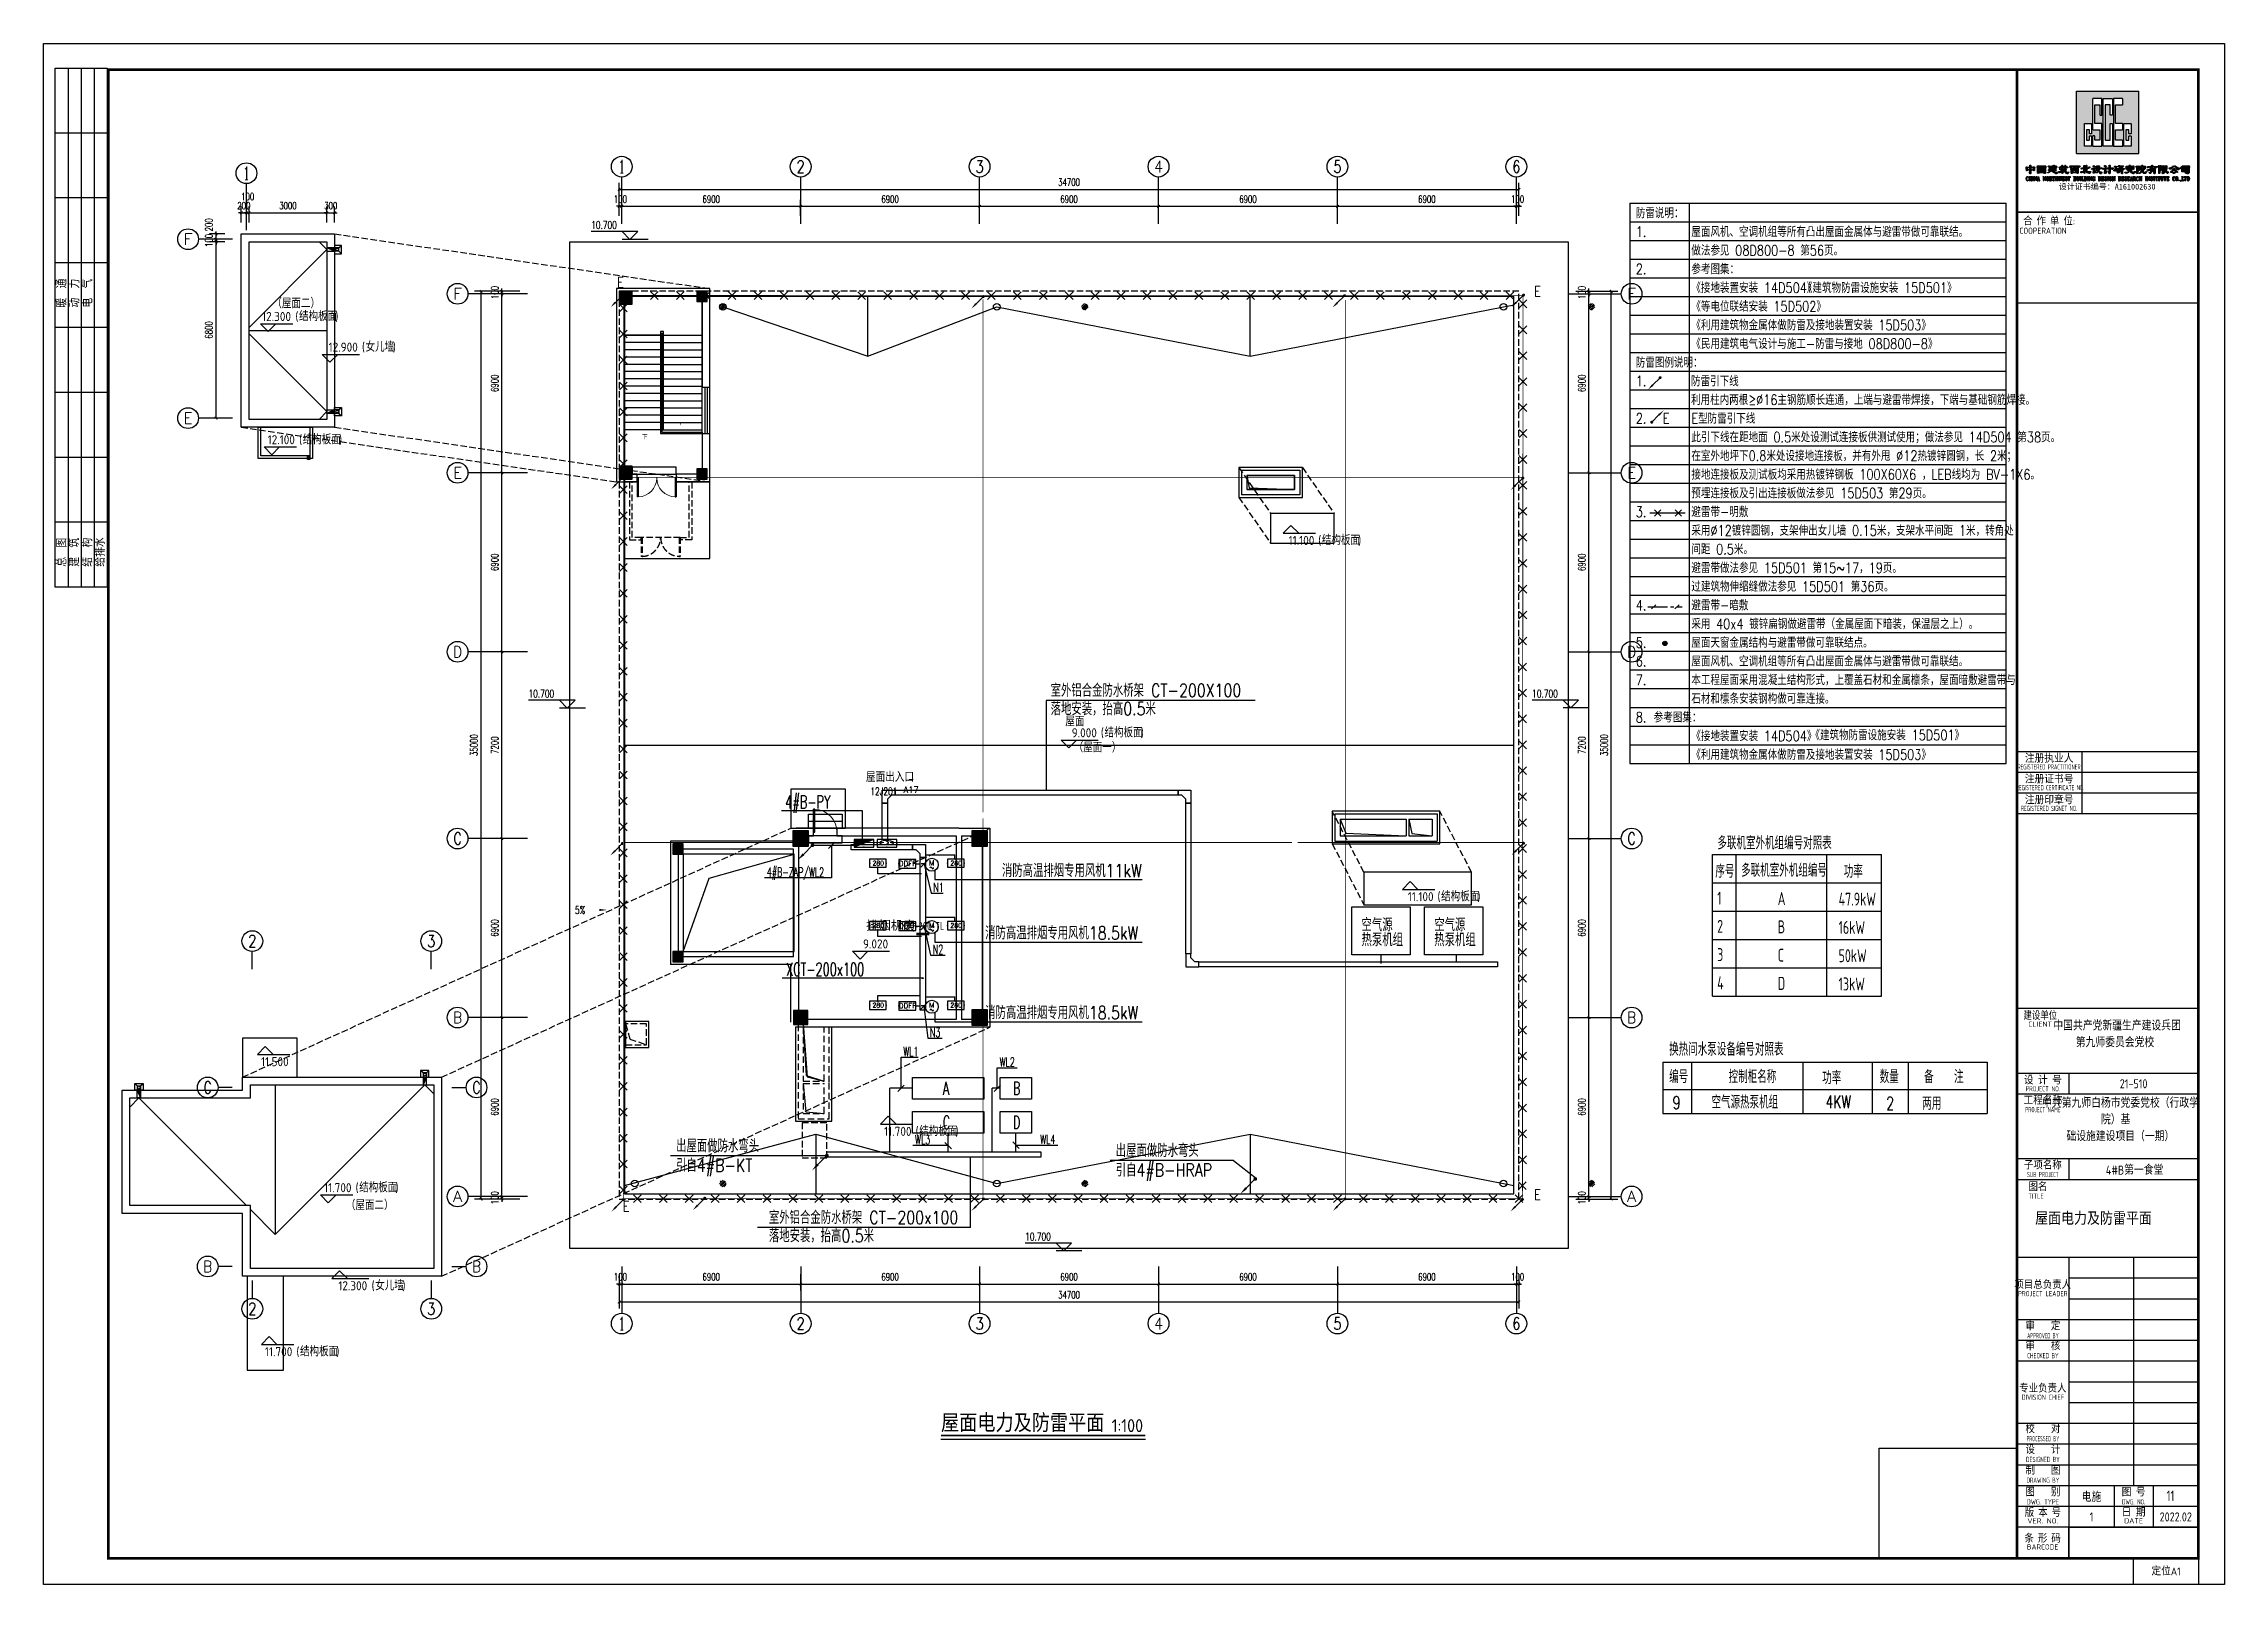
# Model space of a CAD drawing. Extents: x 2350667 to 3185789, y 309667 to 706270.
# Drawn here: x 2350667 to 2434767, y 309667 to 369067 of the extents above; entities that cross this region are included whole.
import ezdxf
from ezdxf.enums import TextEntityAlignment as Align

# ---------------------------------------------------------------- set-up
doc = ezdxf.new("R2010")
doc.units = 0
doc.header["$LTSCALE"] = 1000
for name, pattern in [('1', [0.375, 0.25, -0.125]), ('CENTER2', [1.125, 0.75, -0.125, 0.125, -0.125]), ('DASH', [0.35, 0.25, -0.1])]:
    doc.linetypes.add(name, pattern=pattern)
for name, color, linetype in [('0-底图', 7, 'Continuous'), ('0-标注', 3, 'Continuous'), ('A-ANNO-AXIS', 102, 'Continuous'), ('A-ANNO-DIMS', 3, 'Continuous'), ('A-ANNO-IDEN-LEVL', 3, 'Continuous'), ('A-ANNO-TXT', 7, 'Continuous'), ('A-COLU-CONC', 255, 'Continuous'), ('A-FLOR-STRS', 140, 'Continuous'), ('AXIS', 3, 'Continuous'), ('AXIS_TEXT', 7, 'Continuous'), ('BTTK', 7, 'Continuous'), ('BZ', 7, 'Continuous'), ('CABLETRAY', 4, 'Continuous'), ('COLUMN', 255, 'Continuous'), ('DIM-动力', 3, 'Continuous'), ('DIM-照明', 3, 'Continuous'), ('DIM-箱柜', 7, 'Continuous'), ('DIM_ELEV', 3, 'Continuous'), ('DIM_SYMB', 3, 'Continuous'), ('DOOR_FIRE', 4, 'Continuous'), ('DOTLN', 2, 'DASH'), ('EQUIP-动力', 3, 'Continuous'), ('EQUIP-消防', 3, 'Continuous'), ('EQUIP-箱柜', 3, 'Continuous'), ('Logo', 4, 'Continuous'), ('LWIRE', 4, 'Continuous'), ('P-FLDR', 7, 'Continuous'), ('PUB_DIM', 3, 'Continuous'), ('PUB_HATCH', 8, 'Continuous'), ('PUB_TEXT', 7, 'Continuous'), ('PUB_TITLE', 4, 'Continuous'), ('SHTLN', 4, 'Continuous'), ('SIG_TEXT', 7, 'Continuous'), ('TEL_LEAD', 3, 'Continuous'), ('TEL_SYMB', 3, 'Continuous'), ('TEL_TEXT', 7, 'Continuous'), ('W_DIM', 4, 'Continuous'), ('WALL', 2, 'Continuous'), ('WINDOW', 4, 'Continuous'), ('WIRE-接地', 4, 'Continuous'), ('WIRE-照明', 6, 'Continuous'), ('WIRE-避雷', 4, 'Continuous'), ('建筑-楼梯-护栏', 163, 'Continuous'), ('建筑-门窗', 4, 'Continuous'), ('抗震支吊架', 2, 'Continuous'), ('水', 5, 'Continuous'), ('洁具', 213, 'Continuous'), ('看线', 30, 'Continuous'), ('表格', 7, 'Continuous')]:
    doc.layers.add(name, color=color, linetype=linetype)
doc.layers.add('条形码', color=7, linetype='Continuous', plot=False)
doc.layers.add('验收章', color=7, linetype='Continuous', plot=False)
doc.styles.add('_TCH_AXIS', font='COMPLEX', dxfattribs={"bigfont": 'GBCBIG'})
doc.styles.add('_TCH_DIM', font='SIMPLEX', dxfattribs={"width": 0.8, "height": 5, "bigfont": 'HZTXT'})
doc.styles.add('_TCH_LABEL', font='COMPLEX', dxfattribs={"bigfont": 'GBCBIG'})
doc.styles.add('_TEL_DIM', font='SIMPLEX', dxfattribs={"width": 0.8, "height": 3.5, "bigfont": 'HZTXT'})
doc.styles.add('A_DIM_T3', font='SIMPLEX', dxfattribs={"width": 0.7, "bigfont": 'HZ'})
doc.styles.add('COMPLEX', font='COMPLEX')
doc.styles.add('HT', font='')
doc.styles.add('HZ', font='rs.shx', dxfattribs={"width": 0.8, "bigfont": 'hztxt.shx'})
doc.styles.add('HZ(TK)', font='geniso.shx', dxfattribs={"width": 0.9, "bigfont": 'hztxt.shx'})
doc.styles.add('HZTXT', font='tssdeng.shx', dxfattribs={"width": 0.7, "bigfont": 'tssdchn.shx'})
doc.styles.add('kzcad', font='', dxfattribs={"width": 0.8})
doc.styles.add('SISUNTK-GS2', font='')
doc.styles.get("Standard").update_dxf_attribs({"font": 'geniso.shx', "bigfont": 'hztxt.shx'})
doc.styles.add('TG_LINETYPE', font='SIMPLEX', dxfattribs={"width": 0.8, "height": 5, "bigfont": 'HZTXT'})
doc.styles.add('中西文等高字体', font='tssdeng.shx', dxfattribs={"width": 0.8, "bigfont": 'tssdchn.shx'})
doc.styles.get('HT').set_extended_font_data('SimHei')
doc.styles.get('kzcad').set_extended_font_data('SimSun')
doc.styles.get('SISUNTK-GS2').set_extended_font_data('Microsoft YaHei')
doc.linetypes.add('TG_／暗', pattern='A,2,-0.21,["/",TG_LINETYPE,S=0.05,R=-8.594367,X=-0.2,Y=-0.04],0', length=2.21)
doc.dimstyles.new('_TCH_ARCH&&100', dxfattribs={"dimtxt": 280, "dimasz": 100, "dimexe": 250, "dimexo": 300, "dimgap": 135, "dimtad": 1, "dimdec": 0, "dimzin": 0, "dimdsep": 46, "dimtxsty": 'A_DIM_T3', "dimblk": 'ARCHTICK', "dimcen": 0.09, "dimclrt": 7, "dimazin": 2, "dimtfac": 1, "dimtdec": 0, "dimtix": 1, "dimtmove": 2, "dimatfit": 3, "dimfxl": 150, "dimtolj": 1, "dimtzin": 0, "dimarcsym": 0})

msp = doc.modelspace()

# ---------------------------------------------------------------- texts
at = {"layer": 'BTTK', "color": 0, "style": '中西文等高字体', "width": 0.7}
for s, p in [('多联机室外机组编号对照表', (2415215, 338002)), ('序号', (2415137, 336909, -7)), ('多联机室外机组编号', (2416130, 336948, -7)), ('功率', (2420087, 336905, -7)), ('1', (2415207, 335871, -7)), ('2', (2415207, 334787, -7)), ('3', (2415207, 333696, -7)), ('4', (2415207, 332606, -7))]:
    msp.add_text(s, height=500, dxfattribs=at).set_placement(p)
at = {"layer": 'BTTK', "style": '中西文等高字体', "width": 0.7}
for s, p in [('A', (2417541, 335858, -7)), ('47.9kW', (2419890, 335835, -7)), ('B', (2417541, 334767, -7)), ('16kW', (2419890, 334744, -7)), ('C', (2417541, 333676, -7)), ('50kW', (2419890, 333654, -7)), ('D', (2417541, 332586, -7)), ('13kW', (2419890, 332563, -7))]:
    msp.add_text(s, height=500, dxfattribs=at).set_placement(p)
at = {"layer": 'BZ', "style": '_TEL_DIM', "width": 0.8}
for s, p in [('室外铝合金防水桥架 CT-200X100', (2389502, 343883)), ('落地安装，抬高0.5米', (2389502, 343176)), ('出屋面做防水弯头', (2375058, 326324)), ('出屋面做防水弯头', (2392012, 326144)), ('引自4#B-KT', (2375058, 325572)), ('引自4#B-HRAP', (2392012, 325391)), ('室外铝合金防水桥架 CT-200x100', (2378636, 323561)), ('落地安装，抬高0.5米', (2378636, 322855))]:
    msp.add_text(s, height=500, dxfattribs=at).set_placement(p)
at = {"layer": 'DIM-动力', "color": 7, "style": '_TEL_DIM', "width": 0.8}
for s, p in [('消防高温排烟专用风机11kW', (2387624, 336936)), ('消防高温排烟专用风机18.5kW', (2386976, 334531)), ('消防高温排烟专用风机18.5kW', (2386976, 331458))]:
    msp.add_text(s, height=500, dxfattribs=at).set_placement(p)
at = {"layer": 'DIM-照明', "color": 7, "style": '_TEL_DIM', "width": 0.64}
for s, p in [('4#B-ZAP/WL2', (2378559, 336950)), ('N1', (2384977, 336365)), ('N2', (2384959, 333969)), ('N3', (2384847, 330769)), ('WL1', (2383819, 330037)), ('WL2', (2387534, 329632)), ('WL3', (2384275, 326634)), ('WL4', (2389100, 326648))]:
    msp.add_text(s, height=350, dxfattribs=at).set_placement(p)
at = {"layer": 'DIM-箱柜', "color": 7, "style": '_TEL_DIM', "width": 0.64}
msp.add_text('4#B-PY', height=500, dxfattribs=at).set_placement((2379267, 339583))
at = {"layer": 'SIG_TEXT', "color": 0, "style": 'HZTXT', "width": 0.8}
msp.add_text('11', height=400, dxfattribs=at).set_placement((2432535, 312881))
at = {"layer": 'TEL_LEAD', "color": 7, "style": '_TEL_DIM', "width": 0.64}
msp.add_text('XCT-200x100', height=500, dxfattribs=at).set_placement((2379296, 333132))
at = {"layer": 'TEL_SYMB', "color": 7}
for s, height, p in [('屋面电力及防雷平面', 500, (2427469, 323526)), ('屋面电力及防雷平面', 700, (2385274, 315537)), ('1:100', 500, (2391856, 315537))]:
    msp.add_text(s, height=height, dxfattribs=at).set_placement(p)
at = {"layer": 'TEL_TEXT', "style": '_TEL_DIM'}
for s, height, width, p in [('防雷说明：', 400, 0.8, (2412067, 362336)), ('1.', 400, 0.8, (2412067, 361616)), ('屋面风机、空调机组等所有凸出屋面金属体与避雷带做可靠联结。', 400, 0.8, (2414211, 361616)), ('做法参见 08D800-8 第56页。', 400, 0.8, (2414211, 360896)), ('E', 400, 0.8, (2372786, 359664)), ('2.', 400, 0.8, (2412067, 360176)), ('参考图集：', 400, 0.8, (2414211, 360176)), ('E', 400, 0.8, (2408149, 359317)), ('《接地装置安装 14D504》', 400, 0.8, (2414211, 359456)), ('《等电位联结安装 15D502》', 400, 0.8, (2414211, 358736)), ('《建筑物防雷设施安装 15D501》', 400, 0.8, (2418513, 359456)), ('《利用建筑物金属体做防雷及接地装置安装 15D503》', 400, 0.8, (2414211, 358016)), ('《民用建筑电气设计与施工-防雷与接地 08D800-8》', 400, 0.8, (2414211, 357296)), ('防雷图例说明：', 400, 0.8, (2412067, 356576)), ('1.', 400, 0.8, (2412067, 355856)), ('防雷引下线', 400, 0.8, (2414198, 355856)), ('利用柱内两根≥%%C16主钢筋顺长连通，上端与避雷带焊接，下端与基础钢筋焊接。', 400, 0.8, (2414198, 355136)), ('2.', 400, 0.8, (2412067, 354417)), ('E', 400, 0.8, (2413106, 354417)), ('此引下线在距地面 0.5米处设测试连接板供测试使用；做法参见 14D504 第38页。', 400, 0.8, (2414211, 353697)), ('E型防雷引下线', 400, 0.8, (2414211, 354417)), ('在室外地坪下0.8米处设接地连接板，并有外甩 %%C12热镀锌圆钢，长 2米；', 400, 0.8, (2414211, 352977)), ('接地连接板及测试板均采用热镀锌钢板 100X60X6 ，LEB线均为 BV-1X6。', 400, 0.8, (2414211, 352257)), ('预埋连接板及引出连接板做法参见 15D503 第29页。', 400, 0.8, (2414211, 351537)), ('3.', 400, 0.8, (2412067, 350816)), ('避雷带-明敷', 400, 0.8, (2414211, 350816)), ('采用%%C12镀锌圆钢，支架伸出女儿墙 0.15米，支架水平间距 1米，转角处', 400, 0.8, (2414211, 350096)), ('避雷带做法参见 15D501 第15~17，19页。', 400, 0.8, (2414211, 348656)), ('间距 0.5米。', 400, 0.8, (2414211, 349376)), ('过建筑物伸缩缝做法参见 15D501 第36页。', 400, 0.8, (2414211, 347936)), ('4.', 400, 0.8, (2412067, 347216)), ('避雷带-暗敷', 400, 0.8, (2414211, 347216)), ('采用 40x4 镀锌扁钢做避雷带（金属屋面下暗装，保温层之上）。', 400, 0.8, (2414211, 346496)), ('5.', 400, 0.8, (2412067, 345776)), ('屋面天窗金属结构与避雷带做可靠联结点。', 400, 0.8, (2414211, 345776)), ('6.', 400, 0.8, (2412067, 345056)), ('屋面风机、空调机组等所有凸出屋面金属体与避雷带做可靠联结。', 400, 0.8, (2414211, 345056)), ('7.', 400, 0.8, (2412067, 344336)), ('石材和檩条安装钢构做可靠连接。', 400, 0.8, (2414211, 343616)), ('本工程屋面采用混凝土结构形式，上覆盖石材和金属檩条，屋面暗敷避雷带与', 400, 0.8, (2414211, 344336)), ('8.', 400, 0.8, (2412067, 342896)), ('参考图集：', 400, 0.8, (2412758, 342896)), ('《接地装置安装 14D504》', 400, 0.8, (2414211, 342176)), ('《建筑物防雷设施安装 15D501》', 400, 0.8, (2418803, 342210)), ('《利用建筑物金属体做防雷及接地装置安装 15D503》', 400, 0.8, (2414211, 341456)), ('热泵机组', 500, 0.8, (2401492, 334269)), ('空气源', 500, 0.8, (2401492, 334844)), ('热泵机组', 500, 0.8, (2404296, 334269)), ('空气源', 500, 0.8, (2404296, 334844)), ('A', 500, 0.64, (2385342, 328545)), ('B', 500, 0.64, (2388048, 328545)), ('C', 500, 0.64, (2385342, 327231)), ('D', 500, 0.64, (2388048, 327231)), ('E', 400, 0.8, (2408149, 324491)), ('E', 400, 0.8, (2372999, 324039))]:
    msp.add_text(s, height=height, dxfattribs=dict(at, width=width)).set_placement(p)
at = {"layer": 'TEL_TEXT', "style": '_TEL_DIM', "width": 0.64}
msp.add_text('9', height=500, rotation=90, dxfattribs=at).set_placement((2383427, 338133))
at = {"layer": '抗震支吊架', "color": 2, "style": 'kzcad', "width": 0.8}
msp.add_text('KZQ-200-TL', height=300, rotation=359.88539, dxfattribs=at).set_placement((2384571, 334903), align=Align.CENTER)

# ---------------------------------------------------------------- blocks, each defined once
blk = doc.blocks.new('CSCEC')
at = {"layer": 'Logo'}
h = blk.add_hatch(color=4, dxfattribs=at)
h.paths.add_polyline_path([(0, -24), (24, -24), (24, 0), (0, 0)])
h.paths.add_polyline_path([(6.2, -2.8), (9.8, -2.8), (9.8, -9.2), (9, -9.2), (9, -5.36, 0.414214), (8.84, -5.2), (7.16, -5.2, 0.414214), (7, -5.36), (7, -12.24, 0.414214), (7.16, -12.4), (9.8, -12.4), (9.8, -21.2), (6.2, -21.2), (6.2, -17.2), (7, -17.2), (7, -18.64, 0.414214), (7.16, -18.8), (8.84, -18.8, 0.414214), (9, -18.64), (9, -14.96, 0.414214), (8.84, -14.8), (6.2, -14.8)], flags=16)
h.paths.add_polyline_path([(10.2, -2.8), (13.8, -2.8), (13.8, -9.2), (13, -9.2), (13, -5.36, 0.414214), (12.84, -5.2), (11.16, -5.2, 0.414214), (11, -5.36), (11, -18.64, 0.414214), (11.16, -18.8), (12.84, -18.8, 0.414214), (13, -18.64), (13, -12.4), (13.8, -12.4), (13.8, -21.2), (10.2, -21.2)], flags=16)
h.paths.add_polyline_path([(5.8, -12.4), (5.8, -16.4), (5, -16.4), (5, -14.96, 0.414214), (4.84, -14.8), (3.96, -14.8, 0.414214), (3.8, -14.96), (3.8, -18.64, 0.414214), (3.96, -18.8), (4.84, -18.8, 0.414214), (5, -18.64), (5, -17.2), (5.8, -17.2), (5.8, -21.2), (3, -21.2), (3, -12.4)], flags=16)
h.paths.add_polyline_path([(14.2, -2.8), (17.8, -2.8), (17.8, -5.2), (15.16, -5.2, 0.414214), (15, -5.36), (15, -12.24, 0.414214), (15.16, -12.4), (17.8, -12.4), (17.8, -14.8), (15.16, -14.8, 0.414214), (15, -14.96), (15, -18.64, 0.414214), (15.16, -18.8), (17.8, -18.8), (17.8, -21.2), (14.2, -21.2)], flags=16)
h.paths.add_polyline_path([(21, -12.4), (21, -16.4), (20.2, -16.4), (20.2, -14.96, 0.414214), (20.04, -14.8), (19.16, -14.8, 0.414214), (19, -14.96), (19, -18.64, 0.414214), (19.16, -18.8), (20.04, -18.8, 0.414214), (20.2, -18.64), (20.2, -17.2), (21, -17.2), (21, -21.2), (18.2, -21.2), (18.2, -12.4)], flags=16)
for p, q in [((0, -24), (0, 0)), ((0, 0), (24, 0)), ((0, 0), (24, 0)), ((24, -24), (24, 0)), ((0, -24), (24, -24))]:
    blk.add_line(p, q, dxfattribs=at)
for points in [[(8.84, -5.2, -0.414214), (9, -5.36), (9, -9.04, 0.414214), (9.16, -9.2), (9.64, -9.2, 0.414214), (9.8, -9.04), (9.8, -2.96, 0.414214), (9.64, -2.8), (6.36, -2.8, 0.414214), (6.2, -2.96), (6.2, -14.64, 0.414214), (6.36, -14.8), (8.84, -14.8, -0.414214), (9, -14.96), (9, -18.64, -0.414214), (8.84, -18.8), (7.16, -18.8, -0.414214), (7, -18.64), (7, -17.36, 0.414214), (6.84, -17.2), (6.36, -17.2, 0.414214), (6.2, -17.36), (6.2, -21.04, 0.414214), (6.36, -21.2), (9.64, -21.2, 0.414214), (9.8, -21.04), (9.8, -12.56, 0.414214), (9.64, -12.4), (7.16, -12.4, -0.414214), (7, -12.24), (7, -5.36, -0.414214), (7.16, -5.2)], [(12.84, -18.8, 0.414214), (13, -18.64), (13, -12.56, -0.414214), (13.16, -12.4), (13.64, -12.4, -0.414214), (13.8, -12.56), (13.8, -21.04, -0.414214), (13.64, -21.2), (10.36, -21.2, -0.414214), (10.2, -21.04), (10.2, -2.96, -0.414214), (10.36, -2.8), (13.64, -2.8, -0.414214), (13.8, -2.96), (13.8, -9.04, -0.414214), (13.64, -9.2), (13.16, -9.2, -0.414214), (13, -9.04), (13, -5.36, 0.414214), (12.84, -5.2), (11.16, -5.2, 0.414214), (11, -5.36), (11, -18.64, 0.414214), (11.16, -18.8)], [(15.16, -12.4, -0.414214), (15, -12.24), (15, -5.36, -0.414214), (15.16, -5.2), (17.64, -5.2, 0.414214), (17.8, -5.04), (17.8, -2.96, 0.414214), (17.64, -2.8), (14.36, -2.8, 0.414214), (14.2, -2.96), (14.2, -21.04, 0.414214), (14.36, -21.2), (17.64, -21.2, 0.414214), (17.8, -21.04), (17.8, -18.96, 0.414214), (17.64, -18.8), (15.16, -18.8, -0.414214), (15, -18.64), (15, -14.96, -0.414214), (15.16, -14.8), (17.64, -14.8, 0.414214), (17.8, -14.64), (17.8, -12.56, 0.414214), (17.64, -12.4)], [(4.86, -18.8, 0.414214), (5, -18.66), (5, -17.34, -0.414214), (5.14, -17.2), (5.66, -17.2, -0.414214), (5.8, -17.34), (5.8, -21.06, -0.414214), (5.66, -21.2), (3.14, -21.2, -0.414214), (3, -21.06), (3, -12.54, -0.414214), (3.14, -12.4), (5.66, -12.4, -0.414214), (5.8, -12.54), (5.8, -16.26, -0.414214), (5.66, -16.4), (5.14, -16.4, -0.414214), (5, -16.26), (5, -14.94, 0.414214), (4.86, -14.8), (3.94, -14.8, 0.414214), (3.8, -14.94), (3.8, -18.66, 0.414214), (3.94, -18.8)], [(20.06, -18.8, 0.414214), (20.2, -18.66), (20.2, -17.34, -0.414214), (20.34, -17.2), (20.86, -17.2, -0.414214), (21, -17.34), (21, -21.06, -0.414214), (20.86, -21.2), (18.34, -21.2, -0.414214), (18.2, -21.06), (18.2, -12.54, -0.414214), (18.34, -12.4), (20.86, -12.4, -0.414214), (21, -12.54), (21, -16.26, -0.414214), (20.86, -16.4), (20.34, -16.4, -0.414214), (20.2, -16.26), (20.2, -14.94, 0.414214), (20.06, -14.8), (19.14, -14.8, 0.414214), (19, -14.94), (19, -18.66, 0.414214), (19.14, -18.8)]]:
    blk.add_lwpolyline(points, format="xyb", close=True, dxfattribs=at)
blk = doc.blocks.new('logo-txt')
at = {"layer": 'Logo'}
h = blk.add_hatch(color=4, dxfattribs=at)
h.dxf.hatch_style = 1
h.paths.add_polyline_path([(0.85, 4.04), (0.5, 3.98), (0.23, 3.85), (0.15, 3.87), (0.1, 4.02), (0.03, 4.73), (0, 5.06), (0.02, 5.22), (0.07, 5.33), (0.15, 5.39), (0.27, 5.39), (0.67, 5.27), (0.99, 5.31), (1.37, 5.27), (1.37, 5.89), (1.39, 5.98), (1.44, 6.04), (1.6, 6.06), (1.71, 6), (1.79, 5.85), (1.83, 5.62), (1.83, 5.31), (2.1, 5.32), (2.37, 5.27), (2.73, 5.31), (2.86, 5.37), (2.97, 5.39), (3.08, 5.37), (3.17, 5.31), (3.26, 5.19), (3.27, 5.06), (3.22, 4.64), (3.23, 4.23), (3.22, 4.1), (3.17, 3.98), (3.09, 3.91), (3.01, 3.88), (2.8, 3.94), (2.42, 4.03), (1.8, 4.06), (1.82, 3.41), (1.8, 2.94), (1.75, 2.79), (1.6, 2.69), (1.5, 2.65), (1.42, 2.68), (1.36, 2.76), (1.33, 2.89), (1.37, 4.06)])
h.paths.add_polyline_path([(0.94, 4.99), (0.53, 4.94), (0.45, 4.85), (0.4, 4.69), (0.43, 4.44), (0.47, 4.37), (0.53, 4.35), (1.01, 4.33), (1.37, 4.35), (1.37, 4.98)], flags=16)
h.paths.add_polyline_path([(2.8, 4.42), (2.83, 4.52), (2.86, 4.65), (2.86, 4.77), (2.81, 4.86), (2.73, 4.94), (2.37, 4.99), (1.8, 4.98), (1.8, 4.35), (2.34, 4.33), (2.7, 4.35)], flags=16)
h = blk.add_hatch(color=4, dxfattribs=at)
h.dxf.hatch_style = 1
h.paths.add_polyline_path([(0.75, 1.35), (0.65, 1.49), (0.54, 1.57), (0.39, 1.57), (0.29, 1.5), (0.18, 1.28), (0.13, 0.98), (0.13, 0.61), (0.18, 0.32), (0.29, 0.1), (0.39, 0.03), (0.54, 0.03), (0.65, 0.1), (0.75, 0.25), (0.8, 0.4), (0.83, 0.38), (0.77, 0.23), (0.66, 0.07), (0.55, 0), (0.38, 0), (0.22, 0.07), (0.11, 0.23), (0.06, 0.38), (0, 0.61), (0, 0.99), (0.06, 1.22), (0.11, 1.37), (0.22, 1.52), (0.38, 1.6), (0.55, 1.6), (0.66, 1.52), (0.76, 1.39), (0.83, 1.69), (0.83, 1.03)])
h.paths.add_polyline_path([(1.73, 0), (1.73, 0.03), (1.78, 0.03), (1.85, 0.08), (1.88, 0.17), (1.88, 0.82), (1.37, 0.82), (1.37, 0.17), (1.4, 0.08), (1.47, 0.03), (1.52, 0.03), (1.52, 0), (1.09, 0), (1.09, 0.03), (1.14, 0.03), (1.21, 0.08), (1.24, 0.17), (1.24, 1.43), (1.21, 1.52), (1.14, 1.57), (1.09, 1.57), (1.09, 1.6), (1.52, 1.6), (1.52, 1.57), (1.47, 1.57), (1.4, 1.52), (1.37, 1.43), (1.37, 0.85), (1.88, 0.85), (1.88, 1.43), (1.85, 1.52), (1.78, 1.57), (1.73, 1.57), (1.73, 1.6), (2.16, 1.6), (2.16, 1.57), (2.11, 1.57), (2.05, 1.52), (2.01, 1.43), (2.01, 0.17), (2.05, 0.08), (2.11, 0.03), (2.16, 0.03), (2.16, 0)])
h.paths.add_polyline_path([(2.39, 0), (2.39, 0.03), (2.44, 0.03), (2.5, 0.08), (2.53, 0.17), (2.53, 1.43), (2.5, 1.52), (2.44, 1.57), (2.39, 1.57), (2.39, 1.6), (2.81, 1.6), (2.81, 1.57), (2.76, 1.57), (2.7, 1.52), (2.66, 1.43), (2.66, 0.17), (2.7, 0.08), (2.76, 0.03), (2.81, 0.03), (2.81, 0)])
h.paths.add_polyline_path([(4.06, 1.57), (3.96, 1.5), (3.96, 0), (3.94, 0), (3.21, 1.53), (3.21, 0.1), (3.31, 0.03), (3.36, 0.03), (3.36, 0), (3.04, 0), (3.04, 0.03), (3.09, 0.03), (3.19, 0.1), (3.19, 1.5), (3.09, 1.57), (3.04, 1.57), (3.04, 1.6), (3.31, 1.6), (3.93, 0.29), (3.93, 1.5), (3.84, 1.57), (3.79, 1.57), (3.79, 1.6), (4.11, 1.6), (4.11, 1.57)])
h.paths.add_polyline_path([(4.87, 0), (4.87, 0.03), (4.92, 0.03), (4.98, 0.08), (4.99, 0.1), (4.91, 0.44), (4.49, 0.44), (4.4, 0.1), (4.49, 0.03), (4.6, 0.03), (4.6, 0), (4.28, 0), (4.28, 0.03), (4.33, 0.03), (4.37, 0.1), (4.75, 1.6), (4.77, 1.6), (5.12, 0.13), (5.19, 0.03), (5.24, 0.03), (5.24, 0)])
h.paths.add_polyline_path([(4.7, 1.31), (4.5, 0.48), (4.9, 0.48)], flags=16)
h = blk.add_hatch(color=4, dxfattribs=at)
h.dxf.hatch_style = 1
h.paths.add_polyline_path([(4.95, 5.12), (5.07, 5.19), (5.76, 5.16), (6.46, 5.19), (6.66, 5.16), (6.8, 5.1), (6.83, 5.03), (6.82, 4.98), (6.7, 4.94), (6.06, 4.94), (6.06, 4.56), (6.63, 4.56), (6.7, 4.51), (6.7, 4.44), (6.69, 4.38), (6.62, 4.34), (6.33, 4.31), (6.06, 4.31), (6.06, 3.89), (6.86, 3.85), (6.95, 3.78), (6.93, 3.64), (6.86, 3.61), (6.7, 3.6), (5.72, 3.62), (5.3, 3.59), (4.93, 3.52), (4.86, 3.51), (4.82, 3.54), (4.83, 3.69), (4.97, 3.86), (5.03, 3.9), (5.1, 3.89), (5.38, 3.87), (5.7, 3.89), (5.7, 4.31), (5.13, 4.27), (5.05, 4.3), (5.07, 4.39), (5.16, 4.55), (5.27, 4.6), (5.49, 4.55), (5.7, 4.56), (5.7, 4.94), (5.32, 4.92), (4.97, 4.85), (4.87, 4.83), (4.87, 4.94)], flags=0)
h.paths.add_polyline_path([(5.73, 5.77), (6.35, 5.78), (6.93, 5.73), (7.13, 5.77), (7.26, 5.8), (7.43, 5.73), (7.52, 5.6), (7.53, 5.48), (7.46, 4.34), (7.43, 3.1), (7.41, 2.94), (7.3, 2.85), (7.16, 2.84), (7.03, 2.89), (6.72, 2.97), (6.33, 3.02), (5.31, 3.02), (4.98, 2.99), (4.77, 2.94), (4.58, 2.86), (4.43, 2.89), (4.35, 2.99), (4.3, 3.09), (4.28, 3.22), (4.3, 3.35), (4.31, 4.65), (4.27, 5.31), (4.27, 5.48), (4.37, 5.73), (4.52, 5.83), (4.7, 5.81)])
h.paths.add_polyline_path([(6.74, 4.23), (6.8, 4.14), (6.78, 4.04), (6.66, 3.98), (6.49, 3.99), (6.43, 4.02), (6.63, 4.23)], flags=0)
h.paths.add_polyline_path([(4.65, 4.26), (4.67, 3.39), (4.72, 3.33), (4.8, 3.31), (5.85, 3.33), (6.86, 3.31), (6.96, 3.31), (7.03, 3.34), (7.06, 3.41), (7.06, 3.52), (7.1, 5.19), (7.06, 5.35), (6.89, 5.43), (6.5, 5.48), (5.66, 5.5), (4.83, 5.48), (4.76, 5.44), (4.71, 5.36), (4.67, 5.1)], flags=16)
h = blk.add_hatch(color=4, dxfattribs=at)
h.dxf.hatch_style = 1
h.paths.add_polyline_path([(4.95, 5.12), (5.07, 5.19), (5.76, 5.16), (6.46, 5.19), (6.66, 5.16), (6.8, 5.1), (6.83, 5.03), (6.82, 4.98), (6.7, 4.94), (6.06, 4.94), (6.06, 4.56), (6.63, 4.56), (6.7, 4.51), (6.7, 4.44), (6.69, 4.38), (6.62, 4.34), (6.33, 4.31), (6.06, 4.31), (6.06, 3.89), (6.86, 3.85), (6.95, 3.78), (6.93, 3.64), (6.86, 3.61), (6.7, 3.6), (5.72, 3.62), (5.3, 3.59), (4.93, 3.52), (4.86, 3.51), (4.82, 3.54), (4.83, 3.69), (4.97, 3.86), (5.03, 3.9), (5.1, 3.89), (5.38, 3.87), (5.7, 3.89), (5.7, 4.31), (5.13, 4.27), (5.05, 4.3), (5.07, 4.39), (5.16, 4.55), (5.27, 4.6), (5.49, 4.55), (5.7, 4.56), (5.7, 4.94), (5.32, 4.92), (4.97, 4.85), (4.87, 4.83), (4.87, 4.94)])
h = blk.add_hatch(color=4, dxfattribs=at)
h.dxf.hatch_style = 1
h.paths.add_polyline_path([(6.74, 4.23), (6.8, 4.14), (6.78, 4.04), (6.66, 3.98), (6.49, 3.99), (6.43, 4.02), (6.63, 4.23)])
h = blk.add_hatch(color=4, dxfattribs=at)
h.dxf.hatch_style = 1
h.paths.add_polyline_path([(7.56, 1.57), (7.47, 1.5), (7.47, 0), (7.45, 0), (6.72, 1.53), (6.72, 0.1), (6.81, 0.03), (6.86, 0.03), (6.86, 0), (6.54, 0), (6.54, 0.03), (6.59, 0.03), (6.69, 0.1), (6.69, 1.5), (6.59, 1.57), (6.54, 1.57), (6.54, 1.6), (6.82, 1.6), (7.44, 0.29), (7.44, 1.5), (7.34, 1.57), (7.29, 1.57), (7.29, 1.6), (7.61, 1.6), (7.61, 1.57)])
h.paths.add_polyline_path([(8.71, 0.38), (8.65, 0.23), (8.54, 0.07), (8.38, 0), (8.26, 0), (8.26, 0), (8.1, 0.07), (7.99, 0.23), (7.93, 0.38), (7.88, 0.68), (7.88, 0.91), (7.93, 1.22), (7.99, 1.37), (8.1, 1.52), (8.26, 1.6), (8.38, 1.6), (8.38, 1.6), (8.54, 1.52), (8.65, 1.37), (8.71, 1.22), (8.76, 0.91), (8.76, 0.68)])
h.paths.add_polyline_path([(8.63, 0.98), (8.58, 1.28), (8.47, 1.5), (8.37, 1.57), (8.27, 1.57), (8.17, 1.5), (8.06, 1.28), (8.01, 0.98), (8.01, 0.61), (8.06, 0.32), (8.17, 0.1), (8.27, 0.03), (8.37, 0.03), (8.47, 0.1), (8.58, 0.32), (8.63, 0.61)], flags=16)
h.paths.add_polyline_path([(9.94, 0), (9.82, 0), (9.76, 0.16), (9.66, 0.59), (9.6, 0.75), (9.5, 0.82), (9.3, 0.82), (9.3, 0.17), (9.34, 0.08), (9.4, 0.03), (9.45, 0.03), (9.45, 0), (9.02, 0), (9.02, 0.03), (9.07, 0.03), (9.14, 0.08), (9.17, 0.17), (9.17, 1.43), (9.14, 1.52), (9.07, 1.57), (9.02, 1.57), (9.02, 1.6), (9.67, 1.6), (9.83, 1.52), (9.89, 1.44), (9.95, 1.29), (9.95, 1.13), (9.89, 0.97), (9.83, 0.89), (9.67, 0.82), (9.56, 0.82), (9.62, 0.78), (9.68, 0.7), (9.84, 0.25), (9.88, 0.18), (9.93, 0.18), (9.98, 0.24), (9.98, 0.31), (10, 0.31), (10, 0.16)])
h.paths.add_polyline_path([(9.81, 1.35), (9.76, 1.5), (9.66, 1.57), (9.4, 1.57), (9.34, 1.52), (9.3, 1.43), (9.3, 0.85), (9.66, 0.85), (9.76, 0.92), (9.81, 1.06)], flags=16)
h.paths.add_polyline_path([(11.05, 1.13), (11.02, 1.43), (10.99, 1.48), (10.95, 1.52), (10.8, 1.57), (10.74, 1.52), (10.7, 1.43), (10.7, 0.17), (10.74, 0.08), (10.8, 0.03), (10.85, 0.03), (10.85, 0), (10.42, 0), (10.42, 0.03), (10.48, 0.03), (10.54, 0.08), (10.57, 0.17), (10.57, 1.43), (10.54, 1.52), (10.48, 1.57), (10.33, 1.52), (10.28, 1.48), (10.26, 1.43), (10.22, 1.13), (10.2, 1.13), (10.2, 1.6), (11.08, 1.6), (11.08, 1.13)])
h.paths.add_polyline_path([(11.93, 0), (11.93, 0.03), (11.98, 0.03), (12.05, 0.08), (12.08, 0.17), (12.08, 0.82), (11.57, 0.82), (11.57, 0.17), (11.6, 0.08), (11.67, 0.03), (11.72, 0.03), (11.72, 0), (11.29, 0), (11.29, 0.03), (11.34, 0.03), (11.41, 0.08), (11.44, 0.17), (11.44, 1.43), (11.41, 1.52), (11.34, 1.57), (11.29, 1.57), (11.29, 1.6), (11.72, 1.6), (11.72, 1.57), (11.67, 1.57), (11.6, 1.52), (11.57, 1.43), (11.57, 0.85), (12.08, 0.85), (12.08, 1.43), (12.05, 1.52), (11.98, 1.57), (11.93, 1.57), (11.93, 1.6), (12.36, 1.6), (12.36, 1.57), (12.31, 1.57), (12.24, 1.52), (12.21, 1.43), (12.21, 0.17), (12.24, 0.08), (12.31, 0.03), (12.36, 0.03), (12.36, 0)])
h.paths.add_polyline_path([(13.66, 1.57), (13.56, 1.5), (13.34, 0), (13.32, 0), (13.12, 1.49), (12.92, 0), (12.89, 0), (12.69, 1.48), (12.66, 1.53), (12.58, 1.57), (12.53, 1.57), (12.53, 1.6), (12.96, 1.6), (12.96, 1.57), (12.91, 1.57), (12.84, 1.52), (12.83, 1.47), (12.96, 0.49), (13.1, 1.6), (13.24, 1.6), (13.39, 0.48), (13.53, 1.5), (13.44, 1.57), (13.39, 1.57), (13.39, 1.6), (13.71, 1.6), (13.71, 1.57)])
h.paths.add_polyline_path([(13.88, 0), (13.88, 0.03), (13.93, 0.03), (13.99, 0.08), (14.03, 0.17), (14.03, 1.43), (13.99, 1.52), (13.93, 1.57), (13.88, 1.57), (13.88, 1.6), (14.75, 1.6), (14.75, 1.13), (14.72, 1.13), (14.69, 1.43), (14.66, 1.48), (14.61, 1.52), (14.46, 1.57), (14.26, 1.57), (14.19, 1.52), (14.16, 1.43), (14.16, 0.85), (14.25, 0.85), (14.39, 0.9), (14.4, 0.92), (14.48, 1.24), (14.48, 0.43), (14.4, 0.75), (14.39, 0.77), (14.25, 0.82), (14.16, 0.82), (14.16, 0.17), (14.19, 0.08), (14.26, 0.03), (14.46, 0.03), (14.61, 0.07), (14.66, 0.12), (14.69, 0.17), (14.72, 0.46), (14.75, 0.46), (14.75, 0)])
h.paths.add_polyline_path([(15.77, 0.15), (15.71, 0.07), (15.55, 0), (15.38, 0), (15.22, 0.07), (15.12, 0.21), (15.05, -0.09), (15.05, 0.57), (15.13, 0.25), (15.23, 0.1), (15.39, 0.03), (15.54, 0.03), (15.7, 0.1), (15.75, 0.24), (15.75, 0.46), (15.7, 0.6), (15.59, 0.67), (15.27, 0.82), (15.11, 0.97), (15.05, 1.13), (15.05, 1.37), (15.16, 1.52), (15.33, 1.6), (15.49, 1.6), (15.66, 1.52), (15.76, 1.39), (15.83, 1.69), (15.83, 1.03), (15.75, 1.35), (15.65, 1.49), (15.49, 1.57), (15.33, 1.57), (15.18, 1.49), (15.13, 1.35), (15.13, 1.21), (15.18, 1.07), (15.28, 1), (15.61, 0.85), (15.77, 0.7), (15.83, 0.54), (15.83, 0.31)])
h.paths.add_polyline_path([(16.93, 1.13), (16.9, 1.43), (16.87, 1.48), (16.83, 1.52), (16.68, 1.57), (16.62, 1.52), (16.58, 1.43), (16.58, 0.17), (16.62, 0.08), (16.68, 0.03), (16.73, 0.03), (16.73, 0), (16.3, 0), (16.3, 0.03), (16.35, 0.03), (16.42, 0.08), (16.45, 0.17), (16.45, 1.43), (16.42, 1.52), (16.36, 1.57), (16.21, 1.52), (16.16, 1.48), (16.14, 1.43), (16.1, 1.13), (16.08, 1.13), (16.08, 1.6), (16.96, 1.6), (16.96, 1.13)])
h = blk.add_hatch(color=4, dxfattribs=at)
h.dxf.hatch_style = 1
h.paths.add_polyline_path([(10.03, 5.52), (9.96, 5.5), (9.91, 5.51), (9.87, 5.56), (9.86, 5.64), (9.91, 5.72), (10, 5.77), (10.46, 5.73), (10.47, 5.94), (10.56, 6.06), (10.66, 6.04), (10.76, 5.98), (10.8, 5.85), (10.8, 5.73), (11.2, 5.73), (11.33, 5.78), (11.43, 5.79), (11.5, 5.74), (11.53, 5.64), (11.53, 5.35), (11.75, 5.36), (11.93, 5.31), (11.95, 5.26), (11.94, 5.22), (11.83, 5.19), (11.53, 5.19), (11.5, 4.81), (11.43, 4.75), (11.35, 4.73), (11.26, 4.75), (11.16, 4.81), (10.83, 4.81), (10.83, 4.6), (11.33, 4.6), (11.45, 4.57), (11.5, 4.52), (11.47, 4.48), (11.35, 4.46), (10.83, 4.44), (10.83, 4.23), (11.33, 4.23), (11.5, 4.21), (11.63, 4.14), (11.61, 4.02), (11.5, 3.98), (10.86, 3.98), (10.85, 3.74), (10.8, 3.66), (10.73, 3.6), (11.51, 3.44), (12.26, 3.35), (12.04, 2.96), (11.93, 2.83), (11.81, 2.74), (11.7, 2.69), (11.58, 2.69), (11.45, 2.73), (11.33, 2.81), (9.33, 3.85), (9.15, 3.5), (8.92, 3.25), (8.66, 3.09), (8.36, 3.02), (8.26, 3.07), (8.23, 3.14), (8.26, 3.19), (8.33, 3.23), (8.56, 3.34), (8.76, 3.5), (8.93, 3.71), (9.06, 3.98), (8.85, 4.02), (8.66, 3.98), (8.57, 3.99), (8.56, 4.1), (8.65, 4.24), (8.77, 4.3), (8.93, 4.3), (9.13, 4.23), (9.19, 4.46), (9.2, 4.63), (9.16, 4.74), (9.06, 4.77), (8.96, 4.73), (8.88, 4.74), (8.84, 4.78), (8.83, 4.84), (8.86, 4.94), (9.06, 5.1), (9.12, 5.16), (9.16, 5.27), (9.14, 5.34), (9.09, 5.38), (8.93, 5.39), (8.66, 5.31), (8.59, 5.31), (8.55, 5.34), (8.53, 5.41), (8.53, 5.52), (8.66, 5.64), (8.74, 5.71), (8.83, 5.73), (9.06, 5.64), (9.26, 5.64), (9.41, 5.68), (9.51, 5.64), (9.56, 5.55), (9.56, 5.39), (9.33, 5.07), (9.29, 4.98), (9.3, 4.94), (9.43, 4.92), (9.51, 4.84), (9.53, 4.69), (9.5, 4.48), (9.4, 4.14), (9.66, 3.99), (9.96, 3.85), (10.56, 3.64), (10.49, 3.8), (10.46, 4.02), (9.86, 4.02), (9.73, 4.06), (9.7, 4.11), (9.73, 4.19), (9.8, 4.23), (10.46, 4.23), (10.46, 4.44), (10.14, 4.44), (9.83, 4.35), (9.78, 4.34), (9.76, 4.39), (9.81, 4.53), (9.9, 4.6), (10.46, 4.6), (10.46, 4.85), (10.06, 4.85), (9.93, 4.81), (9.85, 4.85), (9.86, 4.98), (10, 5.06), (10.46, 5.06), (10.46, 5.23), (10.16, 5.23), (9.93, 5.19), (9.73, 5.1), (9.65, 5.14), (9.66, 5.27), (9.71, 5.34), (9.8, 5.39), (9.93, 5.35), (10.46, 5.39), (10.46, 5.56)])
h.paths.add_polyline_path([(10.83, 4.98), (11.23, 4.98), (11.23, 5.19), (10.83, 5.19)], flags=16)
h.paths.add_polyline_path([(11.23, 5.35), (11.23, 5.56), (10.83, 5.56), (10.83, 5.35)], flags=16)
h = blk.add_hatch(color=4, dxfattribs=at)
h.dxf.hatch_style = 1
h.paths.add_polyline_path([(13.66, 5.81), (13.82, 5.96), (13.96, 5.98), (14.06, 5.85), (14.06, 5.79), (14.03, 5.73), (14.32, 5.57), (14.46, 5.44), (14.43, 5.27), (14.39, 5.25), (14.33, 5.27), (14.07, 5.39), (13.9, 5.44), (13.94, 5.11), (13.93, 4.89), (13.89, 4.8), (13.83, 4.77), (13.73, 4.79), (13.7, 4.94), (13.66, 5.35), (13.3, 5.1), (13, 4.94), (12.84, 4.92), (12.7, 5.02), (12.64, 5.12), (12.66, 5.19), (13.06, 5.35), (13.5, 5.64)])
h.paths.add_polyline_path([(14.81, 5.68), (14.9, 5.94), (14.98, 5.99), (15.1, 5.98), (15.18, 5.95), (15.22, 5.89), (15.23, 5.82), (15.2, 5.73), (15.53, 5.56), (15.93, 5.31), (16, 5.21), (16.03, 5.06), (16.01, 4.98), (15.97, 4.95), (15.8, 5.02), (15.46, 5.27), (15.13, 5.44), (15.2, 5.08), (15.18, 4.95), (15.13, 4.85), (15.06, 4.81), (14.96, 4.89), (14.92, 5.11), (14.86, 5.27), (14.53, 5.02), (14.39, 5.03), (14.36, 5.07), (14.36, 5.14), (14.63, 5.39)])
h.paths.add_polyline_path([(14.9, 4.67), (15.1, 4.69), (15.17, 4.75), (15.26, 4.77), (15.38, 4.63), (15.4, 4.48), (15.33, 4.1), (15.34, 3.64), (15.37, 3.51), (15.43, 3.44), (15.63, 3.31), (15.85, 3.25), (16.07, 3.26), (16.29, 3.35), (16.4, 3.38), (16.39, 3.31), (16.29, 3.06), (16.13, 2.81), (16.01, 2.72), (15.85, 2.7), (15.66, 2.74), (15.43, 2.85), (15.29, 2.95), (15.19, 3.07), (15.11, 3.22), (15.06, 3.39), (15.05, 3.9), (15.06, 4.35), (15, 4.42), (14.9, 4.44), (14.78, 4.4), (14.7, 4.31), (14.7, 4.06), (14.86, 3.95), (15.03, 3.94), (15.05, 3.79), (15.03, 3.69), (14.98, 3.62), (14.9, 3.6), (14.77, 3.68), (14.66, 3.81), (14.63, 3.59), (14.55, 3.38), (14.44, 3.19), (14.3, 3.02), (14.13, 2.92), (13.96, 2.85), (13.75, 2.88), (13.63, 2.98), (13.63, 3.07), (13.7, 3.1), (14.03, 3.23), (14.18, 3.38), (14.3, 3.55), (14.38, 3.74), (14.43, 3.94), (14.4, 4.52), (14.45, 4.73), (14.5, 4.77), (14.56, 4.77), (14.73, 4.69)])
h.paths.add_polyline_path([(13.54, 3.99), (13.53, 4.31), (13.06, 4.27), (12.97, 4.27), (12.91, 4.31), (12.9, 4.39), (12.93, 4.52), (13, 4.62), (13.1, 4.69), (13.23, 4.64), (13.65, 4.62), (14.1, 4.64), (14.2, 4.58), (14.23, 4.48), (14.21, 4.38), (14.16, 4.35), (13.86, 4.31), (13.83, 4), (13.86, 3.73), (14.13, 3.75), (14.21, 3.71), (14.26, 3.64), (14.24, 3.56), (14.1, 3.48), (12.66, 3.06), (12.55, 3.11), (12.46, 3.27), (12.49, 3.44), (12.56, 3.52), (13, 3.6), (13.5, 3.69)])
h = blk.add_hatch(color=4, dxfattribs=at)
h.dxf.hatch_style = 1
h.paths.add_polyline_path([(18.66, 4.98), (18.76, 5.02), (18.76, 5.44), (18.64, 5.48), (18.49, 5.44), (18.49, 5.02)], flags=16)
h.paths.add_polyline_path([(17.89, 3.86), (18.09, 4.02), (18.17, 4.14), (18.21, 4.28), (18.23, 4.64), (17.89, 4.64), (17.66, 4.56), (17.63, 4.23), (17.66, 3.81)], flags=16)
h.paths.add_polyline_path([(19.64, 3.4), (19.67, 3.49), (19.69, 3.81), (19.45, 3.69), (19.19, 3.64), (18.99, 3.69), (18.83, 3.81), (18.76, 4.35), (18.76, 4.64), (18.63, 4.69), (18.49, 4.64), (18.5, 4.37), (18.47, 4.14), (18.41, 3.96), (18.33, 3.81), (18.16, 3.69), (17.99, 3.62), (17.83, 3.61), (17.66, 3.64), (17.66, 3.5), (17.68, 3.39), (17.72, 3.33), (17.79, 3.31), (18.78, 3.3), (19.59, 3.35)], flags=16)
h.paths.add_polyline_path([(19.06, 4.27), (19.09, 4.06), (19.19, 3.94), (19.49, 3.95), (19.69, 4.06), (19.7, 4.4), (19.66, 4.6), (19.59, 4.65), (19.46, 4.69), (19.06, 4.69)], flags=16)
h.paths.add_polyline_path([(17.75, 5.76), (18.56, 5.77), (19.79, 5.77), (20.49, 5.73), (20.76, 5.69), (20.66, 5.42), (20.53, 5.25), (20.36, 5.17), (20.16, 5.19), (19.55, 5.37), (19.06, 5.44), (19.06, 4.98), (19.83, 5.02), (19.96, 5), (20.04, 4.93), (20.09, 4.81), (20.09, 4.64), (20.04, 4.06), (20.03, 3.06), (20, 2.95), (19.95, 2.87), (19.88, 2.83), (19.79, 2.81), (19.62, 2.9), (19.41, 2.97), (18.86, 3.02), (18.26, 3.02), (17.84, 2.95), (17.7, 2.89), (17.59, 2.81), (17.49, 2.79), (17.41, 2.81), (17.36, 2.87), (17.33, 2.98), (17.31, 3.83), (17.26, 4.56), (17.25, 4.76), (17.28, 4.9), (17.35, 4.99), (17.46, 5.02), (17.62, 4.97), (17.8, 4.96), (18.23, 5.02), (18.23, 5.44), (17.44, 5.35), (17.17, 5.28), (16.96, 5.19), (16.89, 5.16), (16.83, 5.18), (16.79, 5.22), (16.76, 5.31), (16.81, 5.53), (16.89, 5.69), (16.99, 5.78), (17.13, 5.81)])
h = blk.add_hatch(color=4, dxfattribs=at)
h.dxf.hatch_style = 1
h.paths.add_polyline_path([(19.17, 0.15), (19.11, 0.07), (18.95, 0), (18.3, 0), (18.3, 0.03), (18.35, 0.03), (18.42, 0.08), (18.45, 0.17), (18.45, 1.43), (18.42, 1.52), (18.35, 1.57), (18.3, 1.57), (18.3, 1.6), (18.95, 1.6), (19.11, 1.52), (19.17, 1.44), (19.23, 1.29), (19.23, 1.13), (19.17, 0.97), (19.11, 0.89), (18.98, 0.84), (19.11, 0.78), (19.17, 0.7), (19.23, 0.54), (19.23, 0.31)])
h.paths.add_polyline_path([(19.09, 1.35), (19.04, 1.5), (18.94, 1.57), (18.68, 1.57), (18.61, 1.52), (18.58, 1.43), (18.58, 0.85), (18.94, 0.85), (19.04, 0.92), (19.09, 1.06)], flags=16)
h.paths.add_polyline_path([(19.09, 0.61), (19.04, 0.75), (18.94, 0.82), (18.58, 0.82), (18.58, 0.17), (18.61, 0.08), (18.68, 0.03), (18.94, 0.03), (19.04, 0.1), (19.09, 0.24)], flags=16)
h.paths.add_polyline_path([(20.51, 1.57), (20.41, 1.5), (20.41, 0.46), (20.36, 0.23), (20.24, 0.07), (20.08, 0), (19.97, 0), (19.97, 0.01), (19.97, 0), (19.8, 0.07), (19.69, 0.23), (19.64, 0.46), (19.64, 1.43), (19.61, 1.52), (19.54, 1.57), (19.49, 1.57), (19.49, 1.6), (19.92, 1.6), (19.92, 1.57), (19.87, 1.57), (19.8, 1.52), (19.77, 1.43), (19.77, 0.39), (19.82, 0.17), (19.87, 0.1), (19.97, 0.03), (20.08, 0.03), (20.23, 0.1), (20.33, 0.25), (20.39, 0.46), (20.39, 1.5), (20.29, 1.57), (20.24, 1.57), (20.24, 1.6), (20.56, 1.6), (20.56, 1.57)])
h.paths.add_polyline_path([(20.78, 0), (20.78, 0.03), (20.83, 0.03), (20.9, 0.08), (20.93, 0.17), (20.93, 1.43), (20.9, 1.52), (20.83, 1.57), (20.78, 1.57), (20.78, 1.6), (21.21, 1.6), (21.21, 1.57), (21.16, 1.57), (21.1, 1.52), (21.06, 1.43), (21.06, 0.17), (21.1, 0.08), (21.16, 0.03), (21.21, 0.03), (21.21, 0)])
h.paths.add_polyline_path([(21.44, 0), (21.44, 0.03), (21.49, 0.03), (21.55, 0.08), (21.58, 0.17), (21.58, 1.43), (21.55, 1.52), (21.49, 1.57), (21.44, 1.57), (21.44, 1.6), (21.86, 1.6), (21.86, 1.57), (21.81, 1.57), (21.75, 1.52), (21.71, 1.43), (21.71, 0.17), (21.75, 0.08), (21.81, 0.03), (21.97, 0.03), (22.12, 0.07), (22.16, 0.12), (22.19, 0.17), (22.23, 0.46), (22.25, 0.46), (22.25, 0)])
h.paths.add_polyline_path([(23.27, 0.38), (23.22, 0.23), (23.11, 0.07), (22.94, 0), (22.41, 0), (22.41, 0.03), (22.46, 0.03), (22.52, 0.08), (22.56, 0.17), (22.56, 1.43), (22.52, 1.52), (22.46, 1.57), (22.41, 1.57), (22.41, 1.6), (22.94, 1.6), (23.11, 1.52), (23.22, 1.37), (23.27, 1.22), (23.33, 0.99), (23.33, 0.61)])
h.paths.add_polyline_path([(23.2, 0.98), (23.15, 1.28), (23.04, 1.5), (22.94, 1.57), (22.79, 1.57), (22.72, 1.52), (22.69, 1.43), (22.69, 0.17), (22.72, 0.08), (22.79, 0.03), (22.94, 0.03), (23.04, 0.1), (23.15, 0.32), (23.2, 0.61)], flags=16)
h.paths.add_polyline_path([(23.6, 0), (23.6, 0.03), (23.65, 0.03), (23.71, 0.08), (23.74, 0.17), (23.74, 1.43), (23.71, 1.52), (23.65, 1.57), (23.6, 1.57), (23.6, 1.6), (24.02, 1.6), (24.02, 1.57), (23.97, 1.57), (23.91, 1.52), (23.87, 1.43), (23.87, 0.17), (23.91, 0.08), (23.97, 0.03), (24.02, 0.03), (24.02, 0)])
h.paths.add_polyline_path([(25.27, 1.57), (25.17, 1.5), (25.17, 0), (25.15, 0), (24.42, 1.53), (24.42, 0.1), (24.52, 0.03), (24.57, 0.03), (24.57, 0), (24.25, 0), (24.25, 0.03), (24.3, 0.03), (24.39, 0.1), (24.39, 1.5), (24.3, 1.57), (24.25, 1.57), (24.25, 1.6), (24.52, 1.6), (25.14, 0.29), (25.14, 1.5), (25.05, 1.57), (25, 1.57), (25, 1.6), (25.32, 1.6), (25.32, 1.57)])
h.paths.add_polyline_path([(26.51, 0.59), (26.44, 0.55), (26.41, 0.46), (26.41, -0.03), (26.34, 0.07), (26.24, 0.07), (26.13, 0), (25.96, 0), (25.8, 0.07), (25.69, 0.23), (25.64, 0.38), (25.58, 0.61), (25.58, 0.99), (25.64, 1.22), (25.69, 1.37), (25.8, 1.52), (25.97, 1.6), (26.13, 1.6), (26.24, 1.52), (26.34, 1.39), (26.41, 1.69), (26.41, 1.03), (26.33, 1.35), (26.23, 1.49), (26.13, 1.57), (25.97, 1.57), (25.87, 1.5), (25.77, 1.28), (25.71, 0.98), (25.71, 0.61), (25.77, 0.32), (25.87, 0.1), (25.97, 0.03), (26.13, 0.03), (26.23, 0.1), (26.28, 0.17), (26.28, 0.46), (26.25, 0.55), (26.18, 0.59), (26.13, 0.59), (26.13, 0.63), (26.56, 0.63), (26.56, 0.59)])
h = blk.add_hatch(color=4, dxfattribs=at)
h.dxf.hatch_style = 1
h.paths.add_polyline_path([(21.79, 4.59), (21.36, 4.52), (21.28, 4.52), (21.23, 4.55), (21.21, 4.62), (21.23, 4.73), (21.38, 4.95), (21.53, 5.02), (21.75, 4.93), (22.16, 4.89), (22.2, 4.91), (22.23, 4.99), (22.23, 5.35), (22.24, 5.64), (22.28, 5.83), (22.36, 5.93), (22.46, 5.94), (22.56, 5.88), (22.63, 5.77), (22.66, 5.59), (22.66, 5.35), (22.64, 4.27), (22.66, 3.19), (22.65, 3.06), (22.61, 2.96), (22.55, 2.89), (22.46, 2.85), (22.32, 2.87), (22.23, 3.02), (22.23, 3.44), (21.76, 3.22), (21.29, 3.06), (21.18, 3.03), (21.09, 3.04), (21.04, 3.11), (21.03, 3.23), (21.05, 3.38), (21.1, 3.49), (21.2, 3.56), (21.33, 3.6), (21.98, 3.71), (22.16, 3.77), (22.23, 3.85), (22.24, 4.2), (22.23, 4.56)])
h.paths.add_polyline_path([(23.03, 5.68), (23.06, 5.85), (23.09, 5.92), (23.13, 5.97), (23.29, 5.98), (23.36, 5.92), (23.41, 5.78), (23.43, 5.56), (23.43, 5.27), (23.43, 4.64), (23.87, 4.97), (24.33, 5.35), (24.4, 5.39), (24.48, 5.38), (24.54, 5.33), (24.59, 5.23), (24.59, 5.05), (24.53, 4.94), (24.07, 4.67), (23.43, 4.44), (23.43, 3.98), (23.44, 3.85), (23.48, 3.74), (23.54, 3.66), (23.63, 3.6), (23.84, 3.55), (24.13, 3.53), (24.89, 3.56), (24.98, 3.55), (24.99, 3.44), (24.86, 3.15), (24.68, 2.95), (24.47, 2.83), (24.23, 2.81), (23.87, 2.91), (23.39, 3.1), (23.24, 3.21), (23.13, 3.36), (23.06, 3.56), (23.03, 3.81), (23.04, 4.54), (23.03, 5.31)])
h = blk.add_hatch(color=4, dxfattribs=at)
h.dxf.hatch_style = 1
h.paths.add_polyline_path([(28.19, 4.03), (28.06, 3.77), (28.34, 3.6), (28.62, 3.48), (28.91, 3.39), (29.19, 3.35), (29.23, 3.3), (29.21, 3.19), (28.99, 2.77), (28.9, 2.68), (28.79, 2.66), (28.67, 2.7), (28.52, 2.81), (28.22, 3.16), (27.86, 3.52), (27.59, 3.26), (27.32, 3.11), (27.04, 3.07), (26.76, 3.14), (26.76, 3.27), (27, 3.28), (27.23, 3.35), (27.45, 3.49), (27.66, 3.69), (27.42, 3.89), (27.16, 4.02), (27.13, 4.13), (27.14, 4.21), (27.2, 4.25), (27.29, 4.27), (27.82, 3.94), (27.87, 4.04), (27.89, 4.19), (27.89, 4.31), (27.84, 4.39), (27.75, 4.44), (27.62, 4.44), (27.35, 4.4), (27.12, 4.31), (27.07, 4.34), (27.05, 4.38), (27.09, 4.52), (27.26, 4.64), (27.64, 4.62), (27.99, 4.64), (28.15, 4.62), (28.24, 4.56), (28.28, 4.46), (28.26, 4.31)])
h.paths.add_polyline_path([(26.72, 5.35), (26.67, 5.29), (26.56, 5.27), (26.23, 5.3), (25.96, 5.39), (25.88, 5.56), (25.89, 5.73), (25.96, 5.81), (26.03, 5.85), (26.11, 5.85), (26.19, 5.81)])
h.paths.add_polyline_path([(26.29, 3.96), (26.3, 3.66), (26.34, 3.52), (26.38, 3.52), (26.43, 3.56), (26.61, 3.71), (26.76, 3.89), (26.81, 3.86), (26.82, 3.8), (26.76, 3.6), (26.51, 3.26), (26.23, 2.98), (26.02, 2.87), (25.86, 2.89), (25.82, 2.97), (25.81, 3.06), (25.86, 3.31), (25.96, 3.77), (25.99, 4.23), (25.99, 4.4), (25.94, 4.51), (25.85, 4.55), (25.73, 4.52), (25.53, 4.46), (25.33, 4.35), (25.25, 4.38), (25.23, 4.48), (25.33, 4.77), (25.43, 4.88), (25.56, 4.89), (25.85, 4.82), (26.13, 4.85), (26.26, 4.86), (26.34, 4.79), (26.36, 4.65), (26.33, 4.44)])
h.paths.add_polyline_path([(28.72, 4.98), (28.99, 5.06), (29.1, 5.02), (29.11, 4.97), (29.09, 4.89), (28.98, 4.75), (28.87, 4.64), (28.73, 4.58), (28.59, 4.56), (28.38, 4.56), (28.21, 4.6), (28.08, 4.69), (27.99, 4.81), (27.96, 5.35), (27.94, 5.46), (27.87, 5.52), (27.77, 5.54), (27.62, 5.52), (27.56, 5.5), (27.52, 5.45), (27.46, 5.23), (27.41, 5), (27.32, 4.82), (27.16, 4.69), (26.96, 4.6), (26.84, 4.58), (26.76, 4.59), (26.71, 4.64), (26.69, 4.73), (26.73, 4.77), (26.86, 4.81), (27, 4.92), (27.1, 5.06), (27.15, 5.25), (27.16, 5.48), (27.15, 5.67), (27.21, 5.78), (27.32, 5.81), (27.49, 5.77), (27.7, 5.73), (27.92, 5.77), (28.08, 5.81), (28.18, 5.76), (28.23, 5.62), (28.22, 5.39), (28.22, 5.21), (28.26, 5.08), (28.32, 5), (28.42, 4.98)])
h = blk.add_hatch(color=4, dxfattribs=at)
h.dxf.hatch_style = 1
h.paths.add_polyline_path([(28.78, 0.38), (28.73, 0.23), (28.62, 0.07), (28.45, 0), (27.91, 0), (27.91, 0.03), (27.96, 0.03), (28.03, 0.08), (28.06, 0.17), (28.06, 1.43), (28.03, 1.52), (27.96, 1.57), (27.91, 1.57), (27.91, 1.6), (28.45, 1.6), (28.62, 1.52), (28.73, 1.37), (28.78, 1.22), (28.84, 0.99), (28.84, 0.61)])
h.paths.add_polyline_path([(28.7, 0.98), (28.65, 1.28), (28.55, 1.5), (28.44, 1.57), (28.29, 1.57), (28.22, 1.52), (28.19, 1.43), (28.19, 0.17), (28.22, 0.08), (28.29, 0.03), (28.44, 0.03), (28.55, 0.1), (28.65, 0.32), (28.7, 0.61)], flags=16)
h.paths.add_polyline_path([(29.1, 0), (29.1, 0.03), (29.15, 0.03), (29.22, 0.08), (29.25, 0.17), (29.25, 1.43), (29.22, 1.52), (29.15, 1.57), (29.1, 1.57), (29.1, 1.6), (29.97, 1.6), (29.97, 1.13), (29.94, 1.13), (29.91, 1.43), (29.88, 1.48), (29.84, 1.52), (29.69, 1.57), (29.48, 1.57), (29.41, 1.52), (29.38, 1.43), (29.38, 0.85), (29.47, 0.85), (29.61, 0.9), (29.62, 0.92), (29.7, 1.24), (29.7, 0.43), (29.62, 0.75), (29.61, 0.77), (29.47, 0.82), (29.38, 0.82), (29.38, 0.17), (29.41, 0.08), (29.48, 0.03), (29.69, 0.03), (29.84, 0.07), (29.88, 0.12), (29.91, 0.17), (29.94, 0.46), (29.97, 0.46), (29.97, 0)])
h.paths.add_polyline_path([(30.99, 0.15), (30.94, 0.07), (30.77, 0), (30.61, 0), (30.44, 0.07), (30.34, 0.21), (30.27, -0.09), (30.27, 0.57), (30.35, 0.25), (30.45, 0.1), (30.61, 0.03), (30.77, 0.03), (30.92, 0.1), (30.97, 0.24), (30.97, 0.46), (30.92, 0.6), (30.82, 0.67), (30.49, 0.82), (30.33, 0.97), (30.27, 1.13), (30.27, 1.37), (30.38, 1.52), (30.55, 1.6), (30.72, 1.6), (30.88, 1.52), (30.98, 1.39), (31.05, 1.69), (31.05, 1.03), (30.97, 1.35), (30.87, 1.49), (30.71, 1.57), (30.56, 1.57), (30.4, 1.49), (30.35, 1.35), (30.35, 1.21), (30.4, 1.07), (30.51, 1), (30.83, 0.85), (30.99, 0.7), (31.05, 0.54), (31.05, 0.31)])
h.paths.add_polyline_path([(31.31, 0), (31.31, 0.03), (31.36, 0.03), (31.43, 0.08), (31.46, 0.17), (31.46, 1.43), (31.43, 1.52), (31.36, 1.57), (31.31, 1.57), (31.31, 1.6), (31.74, 1.6), (31.74, 1.57), (31.69, 1.57), (31.62, 1.52), (31.59, 1.43), (31.59, 0.17), (31.62, 0.08), (31.69, 0.03), (31.74, 0.03), (31.74, 0)])
h.paths.add_polyline_path([(32.93, 0.59), (32.87, 0.55), (32.83, 0.46), (32.83, -0.03), (32.76, 0.07), (32.66, 0.07), (32.56, 0), (32.39, 0), (32.23, 0.07), (32.11, 0.23), (32.06, 0.38), (32.01, 0.61), (32.01, 0.99), (32.06, 1.22), (32.11, 1.37), (32.23, 1.52), (32.39, 1.6), (32.56, 1.6), (32.67, 1.52), (32.76, 1.39), (32.83, 1.69), (32.83, 1.03), (32.76, 1.35), (32.65, 1.49), (32.55, 1.57), (32.4, 1.57), (32.29, 1.5), (32.19, 1.28), (32.14, 0.98), (32.14, 0.61), (32.19, 0.32), (32.29, 0.1), (32.4, 0.03), (32.55, 0.03), (32.65, 0.1), (32.7, 0.17), (32.7, 0.46), (32.67, 0.55), (32.6, 0.59), (32.55, 0.59), (32.55, 0.63), (32.98, 0.63), (32.98, 0.59)])
h.paths.add_polyline_path([(34.22, 1.57), (34.13, 1.5), (34.13, 0), (34.11, 0), (33.38, 1.53), (33.38, 0.1), (33.47, 0.03), (33.53, 0.03), (33.53, 0), (33.2, 0), (33.2, 0.03), (33.25, 0.03), (33.35, 0.1), (33.35, 1.5), (33.25, 1.57), (33.2, 1.57), (33.2, 1.6), (33.48, 1.6), (34.1, 0.29), (34.1, 1.5), (34, 1.57), (33.95, 1.57), (33.95, 1.6), (34.27, 1.6), (34.27, 1.57)])
h = blk.add_hatch(color=4, dxfattribs=at)
h.dxf.hatch_style = 1
h.paths.add_polyline_path([(31.55, 4.97), (31.96, 4.98), (31.97, 5.44), (31.92, 5.81), (31.95, 5.9), (32, 5.97), (32.16, 6.02), (32.27, 5.96), (32.35, 5.86), (32.39, 5.73), (32.39, 5.56), (32.36, 4.98), (33.26, 4.96), (33.5, 4.93), (33.59, 4.89), (33.5, 4.63), (33.36, 4.44), (33.29, 4.37), (33.21, 4.35), (33.12, 4.37), (33.02, 4.44), (32.74, 4.55), (32.36, 4.64), (32.36, 2.89), (32.3, 2.76), (32.19, 2.69), (32.09, 2.68), (32.01, 2.72), (31.95, 2.79), (31.92, 2.89), (31.96, 4.64), (31.47, 4.59), (31.27, 4.53), (31.09, 4.44), (31.02, 4.44), (30.96, 4.52), (31, 4.72), (31.08, 4.87), (31.19, 4.97), (31.32, 5.02)])
h.paths.add_polyline_path([(30.17, 5.57), (30.16, 5.73), (30.22, 5.83), (30.3, 5.87), (30.4, 5.87), (30.52, 5.81), (31.02, 5.27), (31.02, 5.21), (30.92, 5.19), (30.59, 5.25), (30.26, 5.44)])
h.paths.add_polyline_path([(29.97, 4.81), (30.22, 4.81), (30.49, 4.94), (30.61, 4.9), (30.68, 4.82), (30.72, 4.71), (30.72, 4.56), (30.63, 4.08), (30.62, 3.56), (30.64, 3.5), (30.68, 3.48), (30.86, 3.56), (31.19, 3.81), (31.28, 3.84), (31.29, 3.77), (31.09, 3.38), (30.76, 2.98), (30.47, 2.82), (30.35, 2.81), (30.26, 2.85), (30.17, 2.99), (30.16, 3.14), (30.26, 3.44), (30.32, 3.92), (30.32, 4.44), (30.3, 4.5), (30.22, 4.52), (29.9, 4.49), (29.66, 4.39), (29.58, 4.37), (29.53, 4.38), (29.5, 4.43), (29.49, 4.52), (29.53, 4.65), (29.6, 4.76), (29.68, 4.84), (29.79, 4.89)])
h = blk.add_hatch(color=4, dxfattribs=at)
h.dxf.hatch_style = 1
h.paths.add_polyline_path([(36.04, 5.13), (36.02, 5.48), (35.72, 5.44), (35.63, 5.42), (35.57, 5.45), (35.56, 5.52), (35.59, 5.64), (35.65, 5.77), (35.73, 5.84), (35.83, 5.87), (35.96, 5.85), (36.39, 5.79), (37.29, 5.77), (37.45, 5.73), (37.49, 5.68), (37.49, 5.6), (37.47, 5.53), (37.4, 5.49), (37.12, 5.48), (37.09, 4.77), (37.85, 4.69), (37.75, 4.46), (37.65, 4.31), (37.54, 4.25), (37.42, 4.27), (37.09, 4.39), (37.12, 3.06), (37.12, 2.9), (37.08, 2.79), (37, 2.73), (36.89, 2.73), (36.82, 2.75), (36.76, 2.8), (36.72, 3.02), (36.72, 4.44), (36.39, 4.44), (36.26, 3.73), (36.13, 3.43), (35.95, 3.21), (35.71, 3.06), (35.42, 2.98), (35.21, 3.03), (35.02, 3.19), (35.01, 3.27), (35.02, 3.33), (35.07, 3.36), (35.16, 3.35), (35.35, 3.37), (35.52, 3.44), (35.68, 3.54), (35.82, 3.69), (35.97, 4.04), (36.02, 4.44), (35.85, 4.42), (35.66, 4.35), (35.58, 4.33), (35.54, 4.35), (35.52, 4.42), (35.52, 4.52), (35.63, 4.76), (35.69, 4.81), (35.76, 4.81), (35.91, 4.76), (36.02, 4.77)])
h.paths.add_polyline_path([(34.57, 5.58), (34.82, 5.56), (35.26, 5.56), (35.37, 5.53), (35.42, 5.48), (35.42, 5.4), (35.4, 5.35), (35.26, 5.31), (34.72, 5.27), (34.7, 5), (34.62, 4.69), (34.66, 4.74), (34.79, 4.73), (34.93, 4.71), (35.09, 4.73), (35.23, 4.74), (35.33, 4.7), (35.38, 4.59), (35.39, 4.44), (35.37, 4.18), (35.39, 3.98), (35.37, 3.82), (35.31, 3.73), (35.22, 3.7), (35.09, 3.73), (34.92, 3.77), (34.76, 3.73), (34.64, 3.69), (34.56, 3.7), (34.51, 3.75), (34.49, 3.85), (34.51, 4.06), (34.49, 4.27), (34.34, 3.97), (34.18, 3.79), (34.02, 3.72), (33.86, 3.77), (33.74, 3.95), (33.74, 4.01), (33.79, 4.06), (34.09, 4.27), (34.24, 4.47), (34.34, 4.71), (34.4, 4.97), (34.42, 5.27), (34.09, 5.23), (34.02, 5.27), (34.02, 5.39), (34.09, 5.52), (34.17, 5.6), (34.26, 5.64), (34.36, 5.64)])
h.paths.add_polyline_path([(36.69, 4.77), (36.71, 5.12), (36.69, 5.44), (36.53, 5.48), (36.39, 5.44), (36.37, 5.08), (36.39, 4.77)], flags=16)
h.paths.add_polyline_path([(34.78, 4.13), (34.82, 4.02), (34.97, 4.01), (35.09, 4.06), (35.12, 4.24), (35.09, 4.44), (34.93, 4.45), (34.79, 4.39)], flags=16)
h = blk.add_hatch(color=4, dxfattribs=at)
h.dxf.hatch_style = 1
h.paths.add_polyline_path([(36.55, 0), (36.43, 0), (36.37, 0.16), (36.26, 0.59), (36.21, 0.75), (36.11, 0.82), (35.91, 0.82), (35.91, 0.17), (35.94, 0.08), (36.01, 0.03), (36.06, 0.03), (36.06, 0), (35.63, 0), (35.63, 0.03), (35.68, 0.03), (35.75, 0.08), (35.78, 0.17), (35.78, 1.43), (35.75, 1.52), (35.68, 1.57), (35.63, 1.57), (35.63, 1.6), (36.28, 1.6), (36.44, 1.52), (36.5, 1.44), (36.55, 1.29), (36.55, 1.13), (36.5, 0.97), (36.44, 0.89), (36.28, 0.82), (36.16, 0.82), (36.23, 0.78), (36.28, 0.7), (36.44, 0.25), (36.49, 0.18), (36.54, 0.18), (36.58, 0.24), (36.58, 0.31), (36.61, 0.31), (36.61, 0.16)])
h.paths.add_polyline_path([(36.42, 1.35), (36.37, 1.5), (36.27, 1.57), (36.01, 1.57), (35.94, 1.52), (35.91, 1.43), (35.91, 0.85), (36.27, 0.85), (36.37, 0.92), (36.42, 1.06)], flags=16)
h.paths.add_polyline_path([(36.82, 0), (36.82, 0.03), (36.87, 0.03), (36.93, 0.08), (36.97, 0.17), (36.97, 1.43), (36.93, 1.52), (36.87, 1.57), (36.82, 1.57), (36.82, 1.6), (37.69, 1.6), (37.69, 1.13), (37.66, 1.13), (37.63, 1.43), (37.6, 1.48), (37.55, 1.52), (37.4, 1.57), (37.2, 1.57), (37.13, 1.52), (37.1, 1.43), (37.1, 0.85), (37.19, 0.85), (37.33, 0.9), (37.34, 0.92), (37.42, 1.24), (37.42, 0.43), (37.34, 0.75), (37.33, 0.77), (37.19, 0.82), (37.1, 0.82), (37.1, 0.17), (37.13, 0.08), (37.2, 0.03), (37.4, 0.03), (37.55, 0.07), (37.6, 0.12), (37.63, 0.17), (37.66, 0.46), (37.69, 0.46), (37.69, 0)])
h.paths.add_polyline_path([(38.71, 0.15), (38.65, 0.07), (38.49, 0), (38.32, 0), (38.16, 0.07), (38.06, 0.21), (37.99, -0.09), (37.99, 0.57), (38.07, 0.25), (38.17, 0.1), (38.33, 0.03), (38.48, 0.03), (38.64, 0.1), (38.69, 0.24), (38.69, 0.46), (38.64, 0.6), (38.54, 0.67), (38.21, 0.82), (38.05, 0.97), (37.99, 1.13), (37.99, 1.37), (38.1, 1.52), (38.27, 1.6), (38.43, 1.6), (38.6, 1.52), (38.7, 1.39), (38.77, 1.69), (38.77, 1.03), (38.69, 1.35), (38.59, 1.49), (38.43, 1.57), (38.27, 1.57), (38.12, 1.49), (38.07, 1.35), (38.07, 1.21), (38.12, 1.07), (38.22, 1), (38.55, 0.85), (38.71, 0.7), (38.77, 0.54), (38.77, 0.31)])
h.paths.add_polyline_path([(39.03, 0), (39.03, 0.03), (39.08, 0.03), (39.15, 0.08), (39.18, 0.17), (39.18, 1.43), (39.15, 1.52), (39.08, 1.57), (39.03, 1.57), (39.03, 1.6), (39.9, 1.6), (39.9, 1.13), (39.87, 1.13), (39.84, 1.43), (39.81, 1.48), (39.77, 1.52), (39.62, 1.57), (39.41, 1.57), (39.34, 1.52), (39.31, 1.43), (39.31, 0.85), (39.4, 0.85), (39.54, 0.9), (39.55, 0.92), (39.63, 1.24), (39.63, 0.43), (39.55, 0.75), (39.54, 0.77), (39.4, 0.82), (39.31, 0.82), (39.31, 0.17), (39.34, 0.08), (39.41, 0.03), (39.62, 0.03), (39.77, 0.07), (39.81, 0.12), (39.84, 0.17), (39.87, 0.46), (39.9, 0.46), (39.9, 0)])
h.paths.add_polyline_path([(40.7, 0), (40.7, 0.03), (40.75, 0.03), (40.82, 0.08), (40.82, 0.1), (40.74, 0.44), (40.32, 0.44), (40.23, 0.1), (40.33, 0.03), (40.43, 0.03), (40.43, 0), (40.11, 0), (40.11, 0.03), (40.16, 0.03), (40.21, 0.1), (40.58, 1.6), (40.6, 1.6), (40.95, 0.13), (41.02, 0.03), (41.07, 0.03), (41.07, 0)])
h.paths.add_polyline_path([(40.54, 1.31), (40.33, 0.48), (40.74, 0.48)], flags=16)
h.paths.add_polyline_path([(42.16, 0), (42.04, 0), (41.98, 0.16), (41.87, 0.59), (41.82, 0.75), (41.72, 0.82), (41.52, 0.82), (41.52, 0.17), (41.55, 0.08), (41.62, 0.03), (41.67, 0.03), (41.67, 0), (41.24, 0), (41.24, 0.03), (41.29, 0.03), (41.36, 0.08), (41.39, 0.17), (41.39, 1.43), (41.36, 1.52), (41.29, 1.57), (41.24, 1.57), (41.24, 1.6), (41.89, 1.6), (42.05, 1.52), (42.11, 1.44), (42.17, 1.29), (42.17, 1.13), (42.11, 0.97), (42.05, 0.89), (41.89, 0.82), (41.78, 0.82), (41.84, 0.78), (41.9, 0.7), (42.06, 0.25), (42.1, 0.18), (42.15, 0.18), (42.19, 0.24), (42.19, 0.31), (42.22, 0.31), (42.22, 0.16)])
h.paths.add_polyline_path([(42.03, 1.35), (41.98, 1.5), (41.88, 1.57), (41.62, 1.57), (41.55, 1.52), (41.52, 1.43), (41.52, 0.85), (41.88, 0.85), (41.98, 0.92), (42.03, 1.06)], flags=16)
h.paths.add_polyline_path([(43.22, 1.35), (43.12, 1.49), (43.02, 1.57), (42.86, 1.57), (42.76, 1.5), (42.66, 1.28), (42.6, 0.98), (42.6, 0.61), (42.66, 0.32), (42.76, 0.1), (42.86, 0.03), (43.02, 0.03), (43.12, 0.1), (43.22, 0.25), (43.28, 0.4), (43.3, 0.38), (43.24, 0.23), (43.13, 0.07), (43.02, 0), (42.85, 0), (42.69, 0.07), (42.58, 0.23), (42.53, 0.38), (42.47, 0.61), (42.47, 0.99), (42.53, 1.22), (42.58, 1.37), (42.69, 1.52), (42.86, 1.6), (43.02, 1.6), (43.13, 1.52), (43.23, 1.39), (43.3, 1.69), (43.3, 1.03)])
h.paths.add_polyline_path([(44.21, 0), (44.21, 0.03), (44.26, 0.03), (44.32, 0.08), (44.35, 0.17), (44.35, 0.82), (43.84, 0.82), (43.84, 0.17), (43.88, 0.08), (43.94, 0.03), (43.99, 0.03), (43.99, 0), (43.56, 0), (43.56, 0.03), (43.61, 0.03), (43.68, 0.08), (43.71, 0.17), (43.71, 1.43), (43.68, 1.52), (43.61, 1.57), (43.56, 1.57), (43.56, 1.6), (43.99, 1.6), (43.99, 1.57), (43.94, 1.57), (43.88, 1.52), (43.84, 1.43), (43.84, 0.85), (44.35, 0.85), (44.35, 1.43), (44.32, 1.52), (44.26, 1.57), (44.21, 1.57), (44.21, 1.6), (44.63, 1.6), (44.63, 1.57), (44.58, 1.57), (44.52, 1.52), (44.49, 1.43), (44.49, 0.17), (44.52, 0.08), (44.58, 0.03), (44.63, 0.03), (44.63, 0)])
h = blk.add_hatch(color=4, dxfattribs=at)
h.dxf.hatch_style = 1
h.paths.add_polyline_path([(39.46, 4.38), (39.69, 4.44), (39.74, 4.57), (39.75, 4.73), (39.85, 4.87), (39.99, 4.89), (40.09, 4.82), (40.12, 4.69), (40.09, 4.44), (40.21, 4.43), (40.39, 4.48), (40.51, 4.52), (40.62, 4.48), (40.72, 4.32), (40.72, 4.25), (40.69, 4.19), (40.55, 3.77), (40.57, 3.57), (40.62, 3.51), (40.69, 3.48), (41.09, 3.41), (41.55, 3.44), (41.81, 3.54), (42.05, 3.69), (42.07, 3.62), (42.05, 3.44), (41.92, 3.14), (41.74, 2.93), (41.56, 2.78), (41.39, 2.7), (41.22, 2.69), (40.98, 2.77), (40.72, 2.94), (40.5, 3.09), (40.35, 3.23), (40.29, 3.32), (40.25, 3.44), (40.24, 3.57), (40.25, 3.73), (40.31, 4.07), (40.31, 4.16), (40.29, 4.19), (40.2, 4.21), (40.05, 4.19), (40, 3.96), (39.89, 3.69), (39.76, 3.48), (39.59, 3.27), (39.45, 3.14), (39.25, 3.02), (38.98, 2.91), (38.72, 2.86), (38.48, 2.89), (38.25, 2.98), (38.02, 3.23), (38.07, 3.29), (38.15, 3.31), (38.39, 3.27), (38.65, 3.28), (38.91, 3.33), (39.19, 3.44), (39.41, 3.63), (39.62, 3.89), (39.65, 4.03), (39.62, 4.1), (39.38, 4.07), (39.19, 3.98), (39.12, 3.98), (39.07, 4.01), (39.05, 4.08), (39.05, 4.19), (39.22, 4.39), (39.25, 4.39)])
h.paths.add_polyline_path([(40.29, 5.64), (40.42, 5.64), (41.12, 5.6), (41.25, 5.73), (41.38, 5.72), (41.49, 5.6), (41.54, 5.48), (41.55, 5.35), (41.56, 4.94), (41.52, 4.6), (41.46, 4.45), (41.35, 4.39), (41.3, 4.47), (41.29, 4.69), (41.25, 4.98), (41.17, 5.18), (41.05, 5.27), (40.63, 5.36), (39.95, 5.39), (39.55, 5.35), (38.85, 5.23), (38.79, 5.06), (38.72, 4.52), (38.67, 4.4), (38.59, 4.48), (38.49, 4.98), (38.47, 5.21), (38.49, 5.39), (38.55, 5.59), (38.69, 5.69), (38.79, 5.69), (38.99, 5.6), (39.65, 5.64), (39.7, 5.76), (39.72, 5.94), (39.82, 6.06), (39.96, 6.06), (40.07, 6.03), (40.16, 5.96), (40.22, 5.85)])
h.paths.add_polyline_path([(40.75, 4.98), (40.4, 5.29), (40.32, 5.27), (40.25, 5.09), (40.25, 5.03), (40.29, 4.98), (40.62, 4.78), (41.02, 4.69), (41.06, 4.71), (41.05, 4.77)], flags=17)
h.paths.add_polyline_path([(39.56, 5.23), (39.69, 5.23), (39.74, 5.18), (39.75, 5.13), (39.69, 5.02), (39.35, 4.73), (39.1, 4.62), (39.02, 4.62), (38.95, 4.64), (38.94, 4.72), (39.22, 4.89), (39.45, 5.14)], flags=17)
h = blk.add_hatch(color=4, dxfattribs=at)
h.dxf.hatch_style = 1
h.paths.add_polyline_path([(43.25, 3.93), (43.35, 4.03), (43.42, 4.14), (43.42, 4.25), (43.37, 4.34), (43.15, 4.52), (43.02, 4.56), (42.95, 4.52), (42.95, 3.77)], flags=16)
h.paths.add_polyline_path([(42.95, 4.77), (43.06, 4.83), (43.15, 4.92), (43.29, 5.19), (43.29, 5.28), (43.26, 5.34), (43.21, 5.38), (43.12, 5.39), (42.95, 5.35)], flags=16)
h.paths.add_polyline_path([(45.05, 4.23), (45.05, 3.73), (45.1, 3.54), (45.25, 3.39), (45.44, 3.32), (45.63, 3.29), (45.82, 3.32), (46.02, 3.39), (46.29, 3.51), (46.39, 3.52), (46.35, 3.3), (46.28, 3.11), (46.17, 2.95), (46.02, 2.81), (45.82, 2.76), (45.61, 2.76), (45.4, 2.82), (45.19, 2.94), (45.02, 3.11), (44.9, 3.28), (44.82, 3.46), (44.79, 3.64), (44.79, 4.23), (44.55, 4.23), (44.55, 3.94), (44.54, 3.71), (44.49, 3.51), (44.4, 3.32), (44.29, 3.14), (44.16, 3), (44.02, 2.88), (43.86, 2.81), (43.69, 2.77), (43.56, 2.79), (43.46, 2.83), (43.38, 2.91), (43.32, 3.02), (43.7, 3.12), (44.05, 3.35), (44.24, 3.61), (44.32, 3.89), (44.32, 4.19), (44.15, 4.17), (43.99, 4.1), (43.91, 4.14), (43.89, 4.27), (43.95, 4.47), (44.09, 4.56), (44.64, 4.5), (45.19, 4.56), (45.51, 4.52), (45.59, 4.47), (45.62, 4.39), (45.52, 4.27)])
h.paths.add_polyline_path([(45.49, 5.57), (45.65, 5.62), (45.75, 5.69), (45.85, 5.65), (45.95, 5.56), (45.99, 5.41), (45.99, 5.23), (45.95, 4.85), (45.94, 4.72), (45.89, 4.64), (45.79, 4.67), (45.75, 4.81), (45.75, 5.03), (45.69, 5.19), (45.6, 5.28), (45.45, 5.31), (44.05, 5.31), (43.95, 5.24), (43.92, 5.1), (43.89, 4.64), (43.79, 4.56), (43.76, 4.58), (43.72, 4.64), (43.69, 5.23), (43.7, 5.39), (43.75, 5.56), (43.83, 5.62), (43.92, 5.64), (44.15, 5.56), (44.52, 5.56), (44.52, 5.77), (44.58, 5.94), (44.69, 6.02), (44.83, 6), (44.92, 5.94), (44.96, 5.76), (44.95, 5.56)])
h.paths.add_polyline_path([(44.45, 4.77), (44.29, 4.75), (44.25, 4.78), (44.22, 4.85), (44.26, 4.99), (44.39, 5.06), (44.64, 5.04), (44.92, 5.06), (45.24, 5), (45.33, 4.95), (45.35, 4.89), (45.28, 4.81), (45.12, 4.81)], flags=17)
h.paths.add_polyline_path([(42.75, 2.73), (42.63, 2.77), (42.59, 2.89), (42.64, 3.88), (42.65, 5.27), (42.5, 5.23), (42.39, 5.27), (42.34, 5.3), (42.32, 5.39), (42.37, 5.52), (42.44, 5.62), (42.53, 5.69), (42.65, 5.73), (42.81, 5.66), (42.99, 5.64), (43.2, 5.66), (43.42, 5.73), (43.54, 5.64), (43.62, 5.48), (43.61, 5.3), (43.52, 5.1), (43.29, 4.77), (43.55, 4.56), (43.65, 4.43), (43.69, 4.27), (43.67, 4.13), (43.63, 4), (43.45, 3.77), (43.19, 3.58), (42.95, 3.52), (42.95, 2.99), (42.92, 2.87), (42.85, 2.79)])
h = blk.add_hatch(color=4, dxfattribs=at)
h.dxf.hatch_style = 1
h.paths.add_polyline_path([(45.99, 0), (45.99, 0.03), (46.04, 0.03), (46.11, 0.08), (46.14, 0.17), (46.14, 1.43), (46.11, 1.52), (46.04, 1.57), (45.99, 1.57), (45.99, 1.6), (46.42, 1.6), (46.42, 1.57), (46.37, 1.57), (46.3, 1.52), (46.27, 1.43), (46.27, 0.17), (46.3, 0.08), (46.37, 0.03), (46.42, 0.03), (46.42, 0)])
h.paths.add_polyline_path([(47.66, 1.57), (47.56, 1.5), (47.56, 0), (47.55, 0), (46.81, 1.53), (46.81, 0.1), (46.91, 0.03), (46.96, 0.03), (46.96, 0), (46.64, 0), (46.64, 0.03), (46.69, 0.03), (46.79, 0.1), (46.79, 1.5), (46.69, 1.57), (46.64, 1.57), (46.64, 1.6), (46.92, 1.6), (47.54, 0.29), (47.54, 1.5), (47.44, 1.57), (47.39, 1.57), (47.39, 1.6), (47.71, 1.6), (47.71, 1.57)])
h.paths.add_polyline_path([(48.7, 0.15), (48.64, 0.07), (48.47, 0), (48.31, 0), (48.14, 0.07), (48.05, 0.21), (47.98, -0.09), (47.98, 0.57), (48.05, 0.25), (48.16, 0.1), (48.31, 0.03), (48.47, 0.03), (48.62, 0.1), (48.67, 0.24), (48.67, 0.46), (48.62, 0.6), (48.52, 0.67), (48.2, 0.82), (48.03, 0.97), (47.98, 1.13), (47.98, 1.37), (48.09, 1.52), (48.26, 1.6), (48.42, 1.6), (48.58, 1.52), (48.68, 1.39), (48.75, 1.69), (48.75, 1.03), (48.67, 1.35), (48.57, 1.49), (48.42, 1.57), (48.26, 1.57), (48.11, 1.49), (48.05, 1.35), (48.05, 1.21), (48.11, 1.07), (48.21, 1), (48.53, 0.85), (48.69, 0.7), (48.75, 0.54), (48.75, 0.31)])
h.paths.add_polyline_path([(49.86, 1.13), (49.82, 1.43), (49.8, 1.48), (49.75, 1.52), (49.61, 1.57), (49.54, 1.52), (49.51, 1.43), (49.51, 0.17), (49.54, 0.08), (49.61, 0.03), (49.66, 0.03), (49.66, 0), (49.23, 0), (49.23, 0.03), (49.28, 0.03), (49.35, 0.08), (49.38, 0.17), (49.38, 1.43), (49.35, 1.52), (49.28, 1.57), (49.13, 1.52), (49.09, 1.48), (49.06, 1.43), (49.03, 1.13), (49, 1.13), (49, 1.6), (49.88, 1.6), (49.88, 1.13)])
h.paths.add_polyline_path([(50.09, 0), (50.09, 0.03), (50.14, 0.03), (50.21, 0.08), (50.24, 0.17), (50.24, 1.43), (50.21, 1.52), (50.14, 1.57), (50.09, 1.57), (50.09, 1.6), (50.52, 1.6), (50.52, 1.57), (50.47, 1.57), (50.41, 1.52), (50.37, 1.43), (50.37, 0.17), (50.41, 0.08), (50.47, 0.03), (50.52, 0.03), (50.52, 0)])
h.paths.add_polyline_path([(51.59, 1.13), (51.55, 1.43), (51.53, 1.48), (51.48, 1.52), (51.34, 1.57), (51.27, 1.52), (51.24, 1.43), (51.24, 0.17), (51.27, 0.08), (51.34, 0.03), (51.39, 0.03), (51.39, 0), (50.96, 0), (50.96, 0.03), (51.01, 0.03), (51.08, 0.08), (51.11, 0.17), (51.11, 1.43), (51.08, 1.52), (51.01, 1.57), (50.87, 1.52), (50.82, 1.48), (50.79, 1.43), (50.76, 1.13), (50.73, 1.13), (50.73, 1.6), (51.61, 1.6), (51.61, 1.13)])
h.paths.add_polyline_path([(52.84, 1.57), (52.75, 1.5), (52.75, 0.46), (52.69, 0.23), (52.58, 0.07), (52.41, 0), (52.31, 0), (52.31, 0.01), (52.3, 0), (52.14, 0.07), (52.03, 0.23), (51.97, 0.46), (51.97, 1.43), (51.94, 1.52), (51.88, 1.57), (51.83, 1.57), (51.83, 1.6), (52.25, 1.6), (52.25, 1.57), (52.2, 1.57), (52.14, 1.52), (52.11, 1.43), (52.11, 0.39), (52.16, 0.17), (52.21, 0.1), (52.31, 0.03), (52.41, 0.03), (52.57, 0.1), (52.67, 0.25), (52.72, 0.46), (52.72, 1.5), (52.62, 1.57), (52.57, 1.57), (52.57, 1.6), (52.89, 1.6), (52.89, 1.57)])
h.paths.add_polyline_path([(53.96, 1.13), (53.93, 1.43), (53.9, 1.48), (53.86, 1.52), (53.71, 1.57), (53.65, 1.52), (53.61, 1.43), (53.61, 0.17), (53.65, 0.08), (53.71, 0.03), (53.76, 0.03), (53.76, 0), (53.33, 0), (53.33, 0.03), (53.38, 0.03), (53.45, 0.08), (53.48, 0.17), (53.48, 1.43), (53.45, 1.52), (53.39, 1.57), (53.24, 1.52), (53.19, 1.48), (53.17, 1.43), (53.13, 1.13), (53.11, 1.13), (53.11, 1.6), (53.99, 1.6), (53.99, 1.13)])
h.paths.add_polyline_path([(54.2, 0), (54.2, 0.03), (54.25, 0.03), (54.31, 0.08), (54.35, 0.17), (54.35, 1.43), (54.31, 1.52), (54.25, 1.57), (54.2, 1.57), (54.2, 1.6), (55.07, 1.6), (55.07, 1.13), (55.04, 1.13), (55.01, 1.43), (54.98, 1.48), (54.94, 1.52), (54.79, 1.57), (54.58, 1.57), (54.51, 1.52), (54.48, 1.43), (54.48, 0.85), (54.57, 0.85), (54.71, 0.9), (54.72, 0.92), (54.8, 1.24), (54.8, 0.43), (54.72, 0.75), (54.71, 0.77), (54.57, 0.82), (54.48, 0.82), (54.48, 0.17), (54.51, 0.08), (54.58, 0.03), (54.79, 0.03), (54.94, 0.07), (54.98, 0.12), (55.01, 0.17), (55.04, 0.46), (55.07, 0.46), (55.07, 0)])
h = blk.add_hatch(color=4, dxfattribs=at)
h.dxf.hatch_style = 1
h.paths.add_polyline_path([(47.76, 4.17), (47.49, 3.98), (47.26, 3.88), (47.04, 3.85), (46.82, 3.88), (46.62, 3.98), (46.55, 4.03), (46.55, 4.1), (46.61, 4.15), (46.79, 4.23), (47.09, 4.33), (47.38, 4.46), (47.64, 4.62), (47.89, 4.81), (48.09, 5.02), (48.22, 5.23), (47.5, 5.14), (46.82, 4.98), (46.72, 5.01), (46.69, 5.1), (46.75, 5.29), (46.84, 5.43), (46.95, 5.52), (47.09, 5.56), (47.25, 5.52), (47.75, 5.51), (48.32, 5.56), (48.38, 5.85), (48.44, 5.94), (48.51, 5.99), (48.59, 6), (48.68, 5.98), (48.76, 5.9), (48.8, 5.81), (48.8, 5.7), (48.75, 5.56), (50.65, 5.48), (50.54, 5.23), (50.42, 5.06), (50.33, 4.98), (50.22, 4.95), (50.09, 4.96), (49.95, 5.02), (49.37, 5.18), (48.68, 5.23), (48.42, 4.77), (48.56, 4.72), (48.72, 4.73), (49.22, 4.77), (49.33, 4.83), (49.45, 4.85), (49.62, 4.77), (49.71, 4.64), (49.72, 4.44), (49.7, 3.66), (49.72, 2.89), (49.71, 2.8), (49.67, 2.74), (49.52, 2.69), (49.42, 2.67), (49.34, 2.7), (49.3, 2.77), (49.28, 2.89), (49.28, 3.48), (49.21, 3.54), (49.12, 3.56), (48.55, 3.56), (48.44, 3.53), (48.38, 3.44), (48.32, 3.26), (48.23, 3.1), (48.12, 2.97), (47.99, 2.85), (47.82, 2.8), (47.65, 2.81), (47.49, 2.94), (47.42, 3.06), (47.45, 3.13), (47.55, 3.19), (47.71, 3.24), (47.84, 3.33), (47.96, 3.45), (48.05, 3.6), (48.12, 4.01), (48.12, 4.48)])
h.paths.add_polyline_path([(48.45, 3.9), (48.48, 3.81), (48.83, 3.79), (49.12, 3.81), (49.2, 3.81), (49.26, 3.83), (49.29, 3.89), (49.28, 3.98), (49.23, 4.01), (49.08, 4.03), (48.48, 4.02)], flags=16)
h.paths.add_polyline_path([(48.47, 4.35), (48.48, 4.27), (48.86, 4.25), (49.25, 4.27), (49.29, 4.33), (49.28, 4.44), (48.93, 4.48), (48.48, 4.44)], flags=16)
h = blk.add_hatch(color=4, dxfattribs=at)
h.dxf.hatch_style = 1
h.paths.add_polyline_path([(52.96, 5.75), (53.08, 5.73), (53.82, 5.73), (54.05, 5.81), (54.15, 5.83), (54.22, 5.8), (54.27, 5.72), (54.28, 5.6), (54.22, 5.15), (54.25, 4.64), (54.25, 4.48), (54.22, 4.37), (54.15, 4.32), (54.05, 4.31), (53.91, 4.37), (53.75, 4.39), (53.44, 4.42), (53.12, 4.39), (52.99, 4.3), (52.95, 4.19), (52.93, 3.8), (52.95, 3.48), (52.96, 3.39), (52.99, 3.33), (53.04, 3.31), (53.12, 3.31), (53.35, 3.43), (53.58, 3.6), (53.08, 3.94), (53.05, 4.01), (53.05, 4.07), (53.08, 4.12), (53.15, 4.14), (53.62, 3.85), (53.82, 4.19), (53.89, 4.26), (53.98, 4.23), (54.07, 4.13), (54.05, 4.02), (53.78, 3.77), (54.42, 3.52), (54.79, 3.38), (54.92, 3.31), (54.77, 3.05), (54.62, 2.85), (54.53, 2.8), (54.42, 2.81), (54.31, 2.88), (54.18, 3.02), (53.68, 3.52), (53.55, 3.3), (53.38, 3.11), (53.18, 2.95), (52.95, 2.81), (52.69, 2.73), (52.59, 2.75), (52.52, 2.81), (52.46, 2.9), (52.44, 2.99), (52.48, 3.19), (52.58, 3.43), (52.65, 3.72), (52.68, 4.04), (52.68, 4.39), (52.67, 5.14), (52.62, 5.39), (52.55, 5.56), (52.58, 5.7), (52.64, 5.79), (52.73, 5.83), (52.85, 5.81)])
h.paths.add_polyline_path([(52.98, 4.8), (53.02, 4.64), (53.45, 4.62), (53.88, 4.64), (53.93, 4.78), (53.88, 4.94), (53.38, 4.96), (53.02, 4.94)], flags=16)
h.paths.add_polyline_path([(53.43, 5.16), (53.88, 5.19), (53.92, 5.34), (53.88, 5.48), (53.43, 5.52), (53.02, 5.48), (52.95, 5.32), (52.97, 5.25), (53.02, 5.19)], flags=16)
h.paths.add_polyline_path([(52.3, 5.4), (52.25, 5.27), (52.07, 4.98), (52.04, 4.89), (52.05, 4.85), (52.23, 4.64), (52.32, 4.44), (52.3, 4.23), (52.18, 4.02), (52.05, 3.88), (51.9, 3.78), (51.72, 3.73), (51.52, 3.73), (51.52, 2.98), (51.49, 2.89), (51.44, 2.82), (51.28, 2.77), (51.18, 2.84), (51.15, 2.98), (51.19, 4.18), (51.18, 5.44), (51.08, 5.39), (51.04, 5.37), (51, 5.38), (50.95, 5.52), (50.99, 5.67), (51.05, 5.78), (51.13, 5.85), (51.22, 5.89), (51.3, 5.84), (51.43, 5.82), (51.78, 5.85), (51.98, 5.86), (52.15, 5.81), (52.28, 5.71), (52.32, 5.56)])
h.paths.add_polyline_path([(51.52, 4.02), (51.72, 4.04), (51.87, 4.11), (51.95, 4.23), (51.98, 4.39), (51.92, 4.62), (51.86, 4.69), (51.78, 4.73), (51.65, 4.71), (51.52, 4.64)], flags=16)
h.paths.add_polyline_path([(51.52, 4.85), (51.7, 4.97), (51.85, 5.14), (51.91, 5.3), (51.93, 5.41), (51.89, 5.5), (51.82, 5.56), (51.52, 5.52)], flags=16)
h = blk.add_hatch(color=4, dxfattribs=at)
h.dxf.hatch_style = 1
h.paths.add_polyline_path([(57.22, 4.71), (57.28, 4.56), (57.3, 4.5), (57.29, 4.44), (57.18, 4.31), (56.82, 4), (56.48, 3.64), (56.45, 3.54), (56.48, 3.48), (56.72, 3.27), (56.82, 3.21), (56.94, 3.19), (57.07, 3.21), (57.22, 3.27), (57.42, 3.48), (57.52, 3.69), (57.32, 3.88), (57.27, 3.98), (57.25, 4.06), (57.26, 4.15), (57.35, 4.19), (57.52, 4.18), (57.72, 4.06), (58.18, 3.6), (58.32, 3.44), (58.38, 3.31), (58.34, 3.19), (58.22, 3.14), (58.02, 3.26), (57.72, 3.52), (57.68, 3.37), (57.62, 3.23), (57.38, 2.94), (57.06, 2.83), (56.75, 2.85), (56.45, 3.06), (56.19, 3.23), (56.09, 3.25), (56.02, 3.23), (55.92, 3.19), (55.85, 3.2), (55.79, 3.25), (55.75, 3.35), (55.79, 3.56), (55.92, 3.69), (56.21, 3.88), (56.47, 4.12), (56.68, 4.42), (56.85, 4.77), (56.9, 4.85), (56.97, 4.88), (57.04, 4.87), (57.12, 4.81)])
h.paths.add_polyline_path([(55.42, 5.02), (55.72, 5.09), (56.02, 5.23), (56.32, 5.43), (56.62, 5.69), (56.68, 5.7), (56.75, 5.64), (56.76, 5.56), (56.72, 5.48), (56.29, 4.95), (55.82, 4.52), (55.58, 4.44), (55.42, 4.44), (55.28, 4.55), (55.19, 4.68), (55.13, 4.82), (55.12, 4.98)])
h.paths.add_polyline_path([(58.18, 5.23), (58.74, 4.97), (59.15, 4.85), (58.92, 4.46), (58.81, 4.34), (58.7, 4.26), (58.59, 4.22), (58.49, 4.24), (58.38, 4.29), (58.28, 4.39), (57.79, 5), (57.25, 5.56), (57.22, 5.68), (57.28, 5.77), (57.34, 5.79), (57.4, 5.78), (57.55, 5.64)])
h = blk.add_hatch(color=4, dxfattribs=at)
h.dxf.hatch_style = 1
h.paths.add_polyline_path([(57.26, 1.35), (57.15, 1.49), (57.05, 1.57), (56.9, 1.57), (56.79, 1.5), (56.69, 1.28), (56.64, 0.98), (56.64, 0.61), (56.69, 0.32), (56.79, 0.1), (56.9, 0.03), (57.05, 0.03), (57.15, 0.1), (57.26, 0.25), (57.31, 0.4), (57.33, 0.38), (57.28, 0.23), (57.17, 0.07), (57.06, 0), (56.89, 0), (56.73, 0.07), (56.61, 0.23), (56.56, 0.38), (56.51, 0.61), (56.51, 0.99), (56.56, 1.22), (56.61, 1.37), (56.73, 1.52), (56.89, 1.6), (57.06, 1.6), (57.17, 1.52), (57.26, 1.39), (57.33, 1.69), (57.33, 1.03)])
h.paths.add_polyline_path([(58.47, 0.38), (58.41, 0.23), (58.3, 0.07), (58.14, 0), (58.02, 0), (58.02, 0), (57.86, 0.07), (57.75, 0.23), (57.69, 0.38), (57.64, 0.68), (57.64, 0.91), (57.69, 1.22), (57.75, 1.37), (57.86, 1.52), (58.02, 1.6), (58.14, 1.6), (58.14, 1.6), (58.3, 1.52), (58.41, 1.37), (58.47, 1.22), (58.52, 0.91), (58.52, 0.68)])
h.paths.add_polyline_path([(58.39, 0.98), (58.34, 1.28), (58.23, 1.5), (58.13, 1.57), (58.03, 1.57), (57.93, 1.5), (57.82, 1.28), (57.77, 0.98), (57.77, 0.61), (57.82, 0.32), (57.93, 0.1), (58.03, 0.03), (58.13, 0.03), (58.23, 0.1), (58.34, 0.32), (58.39, 0.61)], flags=16)
h.paths.add_polyline_path([(59, 0), (58.94, 0), (58.88, 0.08), (58.88, 0.17), (58.94, 0.25), (59, 0.25), (59.07, 0.17), (59.07, 0.08)])
h.paths.add_polyline_path([(59.61, -0.22), (59.5, -0.3), (59.48, -0.27), (59.59, -0.2), (59.62, -0.04), (59.59, 0), (59.54, 0), (59.48, 0.08), (59.48, 0.17), (59.54, 0.25), (59.6, 0.25), (59.66, 0.17), (59.66, -0.06)])
h.paths.add_polyline_path([(59.98, 0), (59.98, 0.03), (60.03, 0.03), (60.1, 0.08), (60.13, 0.17), (60.13, 1.43), (60.1, 1.52), (60.03, 1.57), (59.98, 1.57), (59.98, 1.6), (60.41, 1.6), (60.41, 1.57), (60.36, 1.57), (60.29, 1.52), (60.26, 1.43), (60.26, 0.17), (60.29, 0.08), (60.36, 0.03), (60.51, 0.03), (60.66, 0.07), (60.71, 0.12), (60.74, 0.17), (60.77, 0.46), (60.8, 0.46), (60.8, 0)])
h.paths.add_polyline_path([(61.8, 1.13), (61.76, 1.43), (61.74, 1.48), (61.69, 1.52), (61.54, 1.57), (61.48, 1.52), (61.45, 1.43), (61.45, 0.17), (61.48, 0.08), (61.55, 0.03), (61.6, 0.03), (61.6, 0), (61.17, 0), (61.17, 0.03), (61.22, 0.03), (61.28, 0.08), (61.32, 0.17), (61.32, 1.43), (61.28, 1.52), (61.22, 1.57), (61.07, 1.52), (61.03, 1.48), (61, 1.43), (60.97, 1.13), (60.94, 1.13), (60.94, 1.6), (61.82, 1.6), (61.82, 1.13)])
h.paths.add_polyline_path([(62.9, 0.38), (62.85, 0.23), (62.74, 0.07), (62.57, 0), (62.03, 0), (62.03, 0.03), (62.08, 0.03), (62.15, 0.08), (62.18, 0.17), (62.18, 1.43), (62.15, 1.52), (62.08, 1.57), (62.03, 1.57), (62.03, 1.6), (62.57, 1.6), (62.74, 1.52), (62.85, 1.37), (62.9, 1.22), (62.96, 0.99), (62.96, 0.61)])
h.paths.add_polyline_path([(62.82, 0.98), (62.77, 1.28), (62.67, 1.5), (62.56, 1.57), (62.41, 1.57), (62.34, 1.52), (62.31, 1.43), (62.31, 0.17), (62.34, 0.08), (62.41, 0.03), (62.56, 0.03), (62.67, 0.1), (62.77, 0.32), (62.82, 0.61)], flags=16)
h = blk.add_hatch(color=4, dxfattribs=at)
h.dxf.hatch_style = 1
h.paths.add_polyline_path([(61.5, 5.75), (62.55, 5.81), (62.69, 5.83), (62.85, 5.73), (62.96, 5.52), (62.97, 5.41), (62.95, 5.31), (62.88, 4.73), (62.88, 4.06), (62.91, 3.54), (62.88, 3.23), (62.8, 3.04), (62.7, 2.89), (62.57, 2.79), (62.41, 2.73), (62.04, 2.68), (61.73, 2.74), (61.48, 2.91), (61.28, 3.19), (61.74, 3.14), (62.08, 3.19), (62.31, 3.31), (62.37, 3.41), (62.41, 3.52), (62.46, 3.84), (62.48, 4.14), (62.48, 5.06), (62.45, 5.21), (62.39, 5.32), (62.3, 5.4), (62.18, 5.44), (61.17, 5.43), (60.21, 5.31), (60.1, 5.32), (60.08, 5.37), (60.08, 5.44), (60.16, 5.62), (60.25, 5.74), (60.36, 5.8), (60.48, 5.81)])
h.paths.add_polyline_path([(60.63, 5.13), (62.01, 5.14), (62.38, 5.1), (62.41, 4.98), (62.4, 4.92), (62.35, 4.89), (60.98, 4.86), (59.61, 4.77), (59.41, 4.78), (59.37, 4.82), (59.38, 4.89), (59.47, 5.11), (59.54, 5.17), (59.61, 5.19)])
h.paths.add_polyline_path([(60.27, 4.61), (60.41, 4.56), (61.13, 4.53), (61.68, 4.6), (61.75, 4.62), (61.88, 4.6), (61.93, 4.5), (61.95, 4.35), (61.91, 3.6), (61.81, 3.45), (61.65, 3.39), (61.48, 3.48), (60.45, 3.48), (60.31, 3.39), (60.17, 3.39), (60.08, 3.48), (60.01, 3.77), (59.95, 4.31), (59.96, 4.44), (60.01, 4.53), (60.08, 4.58), (60.18, 4.6)])
h.paths.add_polyline_path([(60.51, 4.23), (60.41, 4.2), (60.35, 4.1), (60.35, 3.85), (60.37, 3.79), (60.41, 3.77), (61.45, 3.77), (61.53, 3.83), (61.58, 4.02), (61.56, 4.15), (61.51, 4.23)], flags=16)
at = {"layer": 'Logo', "color": 4}
for points in [[(0.85, 4.04), (0.5, 3.98), (0.23, 3.85), (0.15, 3.87), (0.1, 4.02), (0.03, 4.73), (0, 5.06), (0.02, 5.22), (0.07, 5.33), (0.15, 5.39), (0.27, 5.39), (0.67, 5.27), (0.99, 5.31), (1.37, 5.27), (1.37, 5.89), (1.39, 5.98), (1.44, 6.04), (1.6, 6.06), (1.71, 6), (1.79, 5.85), (1.83, 5.62), (1.83, 5.31), (2.1, 5.32), (2.37, 5.27), (2.73, 5.31), (2.86, 5.37), (2.97, 5.39), (3.08, 5.37), (3.17, 5.31), (3.26, 5.19), (3.27, 5.06), (3.22, 4.64), (3.23, 4.23), (3.22, 4.1), (3.17, 3.98), (3.09, 3.91), (3.01, 3.88), (2.8, 3.94), (2.42, 4.03), (1.8, 4.06), (1.82, 3.41), (1.8, 2.94), (1.75, 2.79), (1.6, 2.69), (1.5, 2.65), (1.42, 2.68), (1.36, 2.76), (1.33, 2.89), (1.37, 4.06)], [(0.75, 1.35), (0.65, 1.49), (0.54, 1.57), (0.39, 1.57), (0.29, 1.5), (0.18, 1.28), (0.13, 0.98), (0.13, 0.61), (0.18, 0.32), (0.29, 0.1), (0.39, 0.03), (0.54, 0.03), (0.65, 0.1), (0.75, 0.25), (0.8, 0.4), (0.83, 0.38), (0.77, 0.23), (0.66, 0.07), (0.55, 0), (0.38, 0), (0.22, 0.07), (0.11, 0.23), (0.06, 0.38), (0, 0.61), (0, 0.99), (0.06, 1.22), (0.11, 1.37), (0.22, 1.52), (0.38, 1.6), (0.55, 1.6), (0.66, 1.52), (0.76, 1.39), (0.83, 1.69), (0.83, 1.03)], [(0.94, 4.99), (0.53, 4.94), (0.45, 4.85), (0.4, 4.69), (0.43, 4.44), (0.47, 4.37), (0.53, 4.35), (1.01, 4.33), (1.37, 4.35), (1.37, 4.98)], [(1.73, 0), (1.73, 0.03), (1.78, 0.03), (1.85, 0.08), (1.88, 0.17), (1.88, 0.82), (1.37, 0.82), (1.37, 0.17), (1.4, 0.08), (1.47, 0.03), (1.52, 0.03), (1.52, 0), (1.09, 0), (1.09, 0.03), (1.14, 0.03), (1.21, 0.08), (1.24, 0.17), (1.24, 1.43), (1.21, 1.52), (1.14, 1.57), (1.09, 1.57), (1.09, 1.6), (1.52, 1.6), (1.52, 1.57), (1.47, 1.57), (1.4, 1.52), (1.37, 1.43), (1.37, 0.85), (1.88, 0.85), (1.88, 1.43), (1.85, 1.52), (1.78, 1.57), (1.73, 1.57), (1.73, 1.6), (2.16, 1.6), (2.16, 1.57), (2.11, 1.57), (2.05, 1.52), (2.01, 1.43), (2.01, 0.17), (2.05, 0.08), (2.11, 0.03), (2.16, 0.03), (2.16, 0)], [(2.8, 4.42), (2.83, 4.52), (2.86, 4.65), (2.86, 4.77), (2.81, 4.86), (2.73, 4.94), (2.37, 4.99), (1.8, 4.98), (1.8, 4.35), (2.34, 4.33), (2.7, 4.35)], [(2.39, 0), (2.39, 0.03), (2.44, 0.03), (2.5, 0.08), (2.53, 0.17), (2.53, 1.43), (2.5, 1.52), (2.44, 1.57), (2.39, 1.57), (2.39, 1.6), (2.81, 1.6), (2.81, 1.57), (2.76, 1.57), (2.7, 1.52), (2.66, 1.43), (2.66, 0.17), (2.7, 0.08), (2.76, 0.03), (2.81, 0.03), (2.81, 0)], [(4.06, 1.57), (3.96, 1.5), (3.96, 0), (3.94, 0), (3.21, 1.53), (3.21, 0.1), (3.31, 0.03), (3.36, 0.03), (3.36, 0), (3.04, 0), (3.04, 0.03), (3.09, 0.03), (3.19, 0.1), (3.19, 1.5), (3.09, 1.57), (3.04, 1.57), (3.04, 1.6), (3.31, 1.6), (3.93, 0.29), (3.93, 1.5), (3.84, 1.57), (3.79, 1.57), (3.79, 1.6), (4.11, 1.6), (4.11, 1.57)], [(5.73, 5.77), (6.35, 5.78), (6.93, 5.73), (7.13, 5.77), (7.26, 5.8), (7.43, 5.73), (7.52, 5.6), (7.53, 5.48), (7.46, 4.34), (7.43, 3.1), (7.41, 2.94), (7.3, 2.85), (7.16, 2.84), (7.03, 2.89), (6.72, 2.97), (6.33, 3.02), (5.31, 3.02), (4.98, 2.99), (4.77, 2.94), (4.58, 2.86), (4.43, 2.89), (4.35, 2.99), (4.3, 3.09), (4.28, 3.22), (4.3, 3.35), (4.31, 4.65), (4.27, 5.31), (4.27, 5.48), (4.37, 5.73), (4.52, 5.83), (4.7, 5.81)], [(4.87, 0), (4.87, 0.03), (4.92, 0.03), (4.98, 0.08), (4.99, 0.1), (4.91, 0.44), (4.49, 0.44), (4.4, 0.1), (4.49, 0.03), (4.6, 0.03), (4.6, 0), (4.28, 0), (4.28, 0.03), (4.33, 0.03), (4.37, 0.1), (4.75, 1.6), (4.77, 1.6), (5.12, 0.13), (5.19, 0.03), (5.24, 0.03), (5.24, 0)], [(4.7, 1.31), (4.5, 0.48), (4.9, 0.48)], [(4.65, 4.26), (4.67, 3.39), (4.72, 3.33), (4.8, 3.31), (5.85, 3.33), (6.86, 3.31), (6.96, 3.31), (7.03, 3.34), (7.06, 3.41), (7.06, 3.52), (7.1, 5.19), (7.06, 5.35), (6.89, 5.43), (6.5, 5.48), (5.66, 5.5), (4.83, 5.48), (4.76, 5.44), (4.71, 5.36), (4.67, 5.1)], [(4.95, 5.12), (5.07, 5.19), (5.76, 5.16), (6.46, 5.19), (6.66, 5.16), (6.8, 5.1), (6.83, 5.03), (6.82, 4.98), (6.7, 4.94), (6.06, 4.94), (6.06, 4.56), (6.63, 4.56), (6.7, 4.51), (6.7, 4.44), (6.69, 4.38), (6.62, 4.34), (6.33, 4.31), (6.06, 4.31), (6.06, 3.89), (6.86, 3.85), (6.95, 3.78), (6.93, 3.64), (6.86, 3.61), (6.7, 3.6), (5.72, 3.62), (5.3, 3.59), (4.93, 3.52), (4.86, 3.51), (4.82, 3.54), (4.83, 3.69), (4.97, 3.86), (5.03, 3.9), (5.1, 3.89), (5.38, 3.87), (5.7, 3.89), (5.7, 4.31), (5.13, 4.27), (5.05, 4.3), (5.07, 4.39), (5.16, 4.55), (5.27, 4.6), (5.49, 4.55), (5.7, 4.56), (5.7, 4.94), (5.32, 4.92), (4.97, 4.85), (4.87, 4.83), (4.87, 4.94)], [(6.74, 4.23), (6.8, 4.14), (6.78, 4.04), (6.66, 3.98), (6.49, 3.99), (6.43, 4.02), (6.63, 4.23)], [(7.56, 1.57), (7.47, 1.5), (7.47, 0), (7.45, 0), (6.72, 1.53), (6.72, 0.1), (6.81, 0.03), (6.86, 0.03), (6.86, 0), (6.54, 0), (6.54, 0.03), (6.59, 0.03), (6.69, 0.1), (6.69, 1.5), (6.59, 1.57), (6.54, 1.57), (6.54, 1.6), (6.82, 1.6), (7.44, 0.29), (7.44, 1.5), (7.34, 1.57), (7.29, 1.57), (7.29, 1.6), (7.61, 1.6), (7.61, 1.57)], [(8.71, 0.38), (8.65, 0.23), (8.54, 0.07), (8.38, 0), (8.26, 0), (8.26, 0), (8.1, 0.07), (7.99, 0.23), (7.93, 0.38), (7.88, 0.68), (7.88, 0.91), (7.93, 1.22), (7.99, 1.37), (8.1, 1.52), (8.26, 1.6), (8.38, 1.6), (8.38, 1.6), (8.54, 1.52), (8.65, 1.37), (8.71, 1.22), (8.76, 0.91), (8.76, 0.68)], [(8.63, 0.98), (8.58, 1.28), (8.47, 1.5), (8.37, 1.57), (8.27, 1.57), (8.17, 1.5), (8.06, 1.28), (8.01, 0.98), (8.01, 0.61), (8.06, 0.32), (8.17, 0.1), (8.27, 0.03), (8.37, 0.03), (8.47, 0.1), (8.58, 0.32), (8.63, 0.61)], [(10.03, 5.52), (9.96, 5.5), (9.91, 5.51), (9.87, 5.56), (9.86, 5.64), (9.91, 5.72), (10, 5.77), (10.46, 5.73), (10.47, 5.94), (10.56, 6.06), (10.66, 6.04), (10.76, 5.98), (10.8, 5.85), (10.8, 5.73), (11.2, 5.73), (11.33, 5.78), (11.43, 5.79), (11.5, 5.74), (11.53, 5.64), (11.53, 5.35), (11.75, 5.36), (11.93, 5.31), (11.95, 5.26), (11.94, 5.22), (11.83, 5.19), (11.53, 5.19), (11.5, 4.81), (11.43, 4.75), (11.35, 4.73), (11.26, 4.75), (11.16, 4.81), (10.83, 4.81), (10.83, 4.6), (11.33, 4.6), (11.45, 4.57), (11.5, 4.52), (11.47, 4.48), (11.35, 4.46), (10.83, 4.44), (10.83, 4.23), (11.33, 4.23), (11.5, 4.21), (11.63, 4.14), (11.61, 4.02), (11.5, 3.98), (10.86, 3.98), (10.85, 3.74), (10.8, 3.66), (10.73, 3.6), (11.51, 3.44), (12.26, 3.35), (12.04, 2.96), (11.93, 2.83), (11.81, 2.74), (11.7, 2.69), (11.58, 2.69), (11.45, 2.73), (11.33, 2.81), (9.33, 3.85), (9.15, 3.5), (8.92, 3.25), (8.66, 3.09), (8.36, 3.02), (8.26, 3.07), (8.23, 3.14), (8.26, 3.19), (8.33, 3.23), (8.56, 3.34), (8.76, 3.5), (8.93, 3.71), (9.06, 3.98), (8.85, 4.02), (8.66, 3.98), (8.57, 3.99), (8.56, 4.1), (8.65, 4.24), (8.77, 4.3), (8.93, 4.3), (9.13, 4.23), (9.19, 4.46), (9.2, 4.63), (9.16, 4.74), (9.06, 4.77), (8.96, 4.73), (8.88, 4.74), (8.84, 4.78), (8.83, 4.84), (8.86, 4.94), (9.06, 5.1), (9.12, 5.16), (9.16, 5.27), (9.14, 5.34), (9.09, 5.38), (8.93, 5.39), (8.66, 5.31), (8.59, 5.31), (8.55, 5.34), (8.53, 5.41), (8.53, 5.52), (8.66, 5.64), (8.74, 5.71), (8.83, 5.73), (9.06, 5.64), (9.26, 5.64), (9.41, 5.68), (9.51, 5.64), (9.56, 5.55), (9.56, 5.39), (9.33, 5.07), (9.29, 4.98), (9.3, 4.94), (9.43, 4.92), (9.51, 4.84), (9.53, 4.69), (9.5, 4.48), (9.4, 4.14), (9.66, 3.99), (9.96, 3.85), (10.56, 3.64), (10.49, 3.8), (10.46, 4.02), (9.86, 4.02), (9.73, 4.06), (9.7, 4.11), (9.73, 4.19), (9.8, 4.23), (10.46, 4.23), (10.46, 4.44), (10.14, 4.44), (9.83, 4.35), (9.78, 4.34), (9.76, 4.39), (9.81, 4.53), (9.9, 4.6), (10.46, 4.6), (10.46, 4.85), (10.06, 4.85), (9.93, 4.81), (9.85, 4.85), (9.86, 4.98), (10, 5.06), (10.46, 5.06), (10.46, 5.23), (10.16, 5.23), (9.93, 5.19), (9.73, 5.1), (9.65, 5.14), (9.66, 5.27), (9.71, 5.34), (9.8, 5.39), (9.93, 5.35), (10.46, 5.39), (10.46, 5.56)], [(9.94, 0), (9.82, 0), (9.76, 0.16), (9.66, 0.59), (9.6, 0.75), (9.5, 0.82), (9.3, 0.82), (9.3, 0.17), (9.34, 0.08), (9.4, 0.03), (9.45, 0.03), (9.45, 0), (9.02, 0), (9.02, 0.03), (9.07, 0.03), (9.14, 0.08), (9.17, 0.17), (9.17, 1.43), (9.14, 1.52), (9.07, 1.57), (9.02, 1.57), (9.02, 1.6), (9.67, 1.6), (9.83, 1.52), (9.89, 1.44), (9.95, 1.29), (9.95, 1.13), (9.89, 0.97), (9.83, 0.89), (9.67, 0.82), (9.56, 0.82), (9.62, 0.78), (9.68, 0.7), (9.84, 0.25), (9.88, 0.18), (9.93, 0.18), (9.98, 0.24), (9.98, 0.31), (10, 0.31), (10, 0.16)], [(9.81, 1.35), (9.76, 1.5), (9.66, 1.57), (9.4, 1.57), (9.34, 1.52), (9.3, 1.43), (9.3, 0.85), (9.66, 0.85), (9.76, 0.92), (9.81, 1.06)], [(11.05, 1.13), (11.02, 1.43), (10.99, 1.48), (10.95, 1.52), (10.8, 1.57), (10.74, 1.52), (10.7, 1.43), (10.7, 0.17), (10.74, 0.08), (10.8, 0.03), (10.85, 0.03), (10.85, 0), (10.42, 0), (10.42, 0.03), (10.48, 0.03), (10.54, 0.08), (10.57, 0.17), (10.57, 1.43), (10.54, 1.52), (10.48, 1.57), (10.33, 1.52), (10.28, 1.48), (10.26, 1.43), (10.22, 1.13), (10.2, 1.13), (10.2, 1.6), (11.08, 1.6), (11.08, 1.13)], [(11.23, 5.35), (11.23, 5.56), (10.83, 5.56), (10.83, 5.35)], [(10.83, 4.98), (11.23, 4.98), (11.23, 5.19), (10.83, 5.19)], [(11.93, 0), (11.93, 0.03), (11.98, 0.03), (12.05, 0.08), (12.08, 0.17), (12.08, 0.82), (11.57, 0.82), (11.57, 0.17), (11.6, 0.08), (11.67, 0.03), (11.72, 0.03), (11.72, 0), (11.29, 0), (11.29, 0.03), (11.34, 0.03), (11.41, 0.08), (11.44, 0.17), (11.44, 1.43), (11.41, 1.52), (11.34, 1.57), (11.29, 1.57), (11.29, 1.6), (11.72, 1.6), (11.72, 1.57), (11.67, 1.57), (11.6, 1.52), (11.57, 1.43), (11.57, 0.85), (12.08, 0.85), (12.08, 1.43), (12.05, 1.52), (11.98, 1.57), (11.93, 1.57), (11.93, 1.6), (12.36, 1.6), (12.36, 1.57), (12.31, 1.57), (12.24, 1.52), (12.21, 1.43), (12.21, 0.17), (12.24, 0.08), (12.31, 0.03), (12.36, 0.03), (12.36, 0)], [(13.54, 3.99), (13.53, 4.31), (13.06, 4.27), (12.97, 4.27), (12.91, 4.31), (12.9, 4.39), (12.93, 4.52), (13, 4.62), (13.1, 4.69), (13.23, 4.64), (13.65, 4.62), (14.1, 4.64), (14.2, 4.58), (14.23, 4.48), (14.21, 4.38), (14.16, 4.35), (13.86, 4.31), (13.83, 4), (13.86, 3.73), (14.13, 3.75), (14.21, 3.71), (14.26, 3.64), (14.24, 3.56), (14.1, 3.48), (12.66, 3.06), (12.55, 3.11), (12.46, 3.27), (12.49, 3.44), (12.56, 3.52), (13, 3.6), (13.5, 3.69)], [(13.66, 1.57), (13.56, 1.5), (13.34, 0), (13.32, 0), (13.12, 1.49), (12.92, 0), (12.89, 0), (12.69, 1.48), (12.66, 1.53), (12.58, 1.57), (12.53, 1.57), (12.53, 1.6), (12.96, 1.6), (12.96, 1.57), (12.91, 1.57), (12.84, 1.52), (12.83, 1.47), (12.96, 0.49), (13.1, 1.6), (13.24, 1.6), (13.39, 0.48), (13.53, 1.5), (13.44, 1.57), (13.39, 1.57), (13.39, 1.6), (13.71, 1.6), (13.71, 1.57)], [(13.66, 5.81), (13.82, 5.96), (13.96, 5.98), (14.06, 5.85), (14.06, 5.79), (14.03, 5.73), (14.32, 5.57), (14.46, 5.44), (14.43, 5.27), (14.39, 5.25), (14.33, 5.27), (14.07, 5.39), (13.9, 5.44), (13.94, 5.11), (13.93, 4.89), (13.89, 4.8), (13.83, 4.77), (13.73, 4.79), (13.7, 4.94), (13.66, 5.35), (13.3, 5.1), (13, 4.94), (12.84, 4.92), (12.7, 5.02), (12.64, 5.12), (12.66, 5.19), (13.06, 5.35), (13.5, 5.64)], [(14.9, 4.67), (15.1, 4.69), (15.17, 4.75), (15.26, 4.77), (15.38, 4.63), (15.4, 4.48), (15.33, 4.1), (15.34, 3.64), (15.37, 3.51), (15.43, 3.44), (15.63, 3.31), (15.85, 3.25), (16.07, 3.26), (16.29, 3.35), (16.4, 3.38), (16.39, 3.31), (16.29, 3.06), (16.13, 2.81), (16.01, 2.72), (15.85, 2.7), (15.66, 2.74), (15.43, 2.85), (15.29, 2.95), (15.19, 3.07), (15.11, 3.22), (15.06, 3.39), (15.05, 3.9), (15.06, 4.35), (15, 4.42), (14.9, 4.44), (14.78, 4.4), (14.7, 4.31), (14.7, 4.06), (14.86, 3.95), (15.03, 3.94), (15.05, 3.79), (15.03, 3.69), (14.98, 3.62), (14.9, 3.6), (14.77, 3.68), (14.66, 3.81), (14.63, 3.59), (14.55, 3.38), (14.44, 3.19), (14.3, 3.02), (14.13, 2.92), (13.96, 2.85), (13.75, 2.88), (13.63, 2.98), (13.63, 3.07), (13.7, 3.1), (14.03, 3.23), (14.18, 3.38), (14.3, 3.55), (14.38, 3.74), (14.43, 3.94), (14.4, 4.52), (14.45, 4.73), (14.5, 4.77), (14.56, 4.77), (14.73, 4.69)], [(13.88, 0), (13.88, 0.03), (13.93, 0.03), (13.99, 0.08), (14.03, 0.17), (14.03, 1.43), (13.99, 1.52), (13.93, 1.57), (13.88, 1.57), (13.88, 1.6), (14.75, 1.6), (14.75, 1.13), (14.72, 1.13), (14.69, 1.43), (14.66, 1.48), (14.61, 1.52), (14.46, 1.57), (14.26, 1.57), (14.19, 1.52), (14.16, 1.43), (14.16, 0.85), (14.25, 0.85), (14.39, 0.9), (14.4, 0.92), (14.48, 1.24), (14.48, 0.43), (14.4, 0.75), (14.39, 0.77), (14.25, 0.82), (14.16, 0.82), (14.16, 0.17), (14.19, 0.08), (14.26, 0.03), (14.46, 0.03), (14.61, 0.07), (14.66, 0.12), (14.69, 0.17), (14.72, 0.46), (14.75, 0.46), (14.75, 0)], [(14.81, 5.68), (14.9, 5.94), (14.98, 5.99), (15.1, 5.98), (15.18, 5.95), (15.22, 5.89), (15.23, 5.82), (15.2, 5.73), (15.53, 5.56), (15.93, 5.31), (16, 5.21), (16.03, 5.06), (16.01, 4.98), (15.97, 4.95), (15.8, 5.02), (15.46, 5.27), (15.13, 5.44), (15.2, 5.08), (15.18, 4.95), (15.13, 4.85), (15.06, 4.81), (14.96, 4.89), (14.92, 5.11), (14.86, 5.27), (14.53, 5.02), (14.39, 5.03), (14.36, 5.07), (14.36, 5.14), (14.63, 5.39)], [(15.77, 0.15), (15.71, 0.07), (15.55, 0), (15.38, 0), (15.22, 0.07), (15.12, 0.21), (15.05, -0.09), (15.05, 0.57), (15.13, 0.25), (15.23, 0.1), (15.39, 0.03), (15.54, 0.03), (15.7, 0.1), (15.75, 0.24), (15.75, 0.46), (15.7, 0.6), (15.59, 0.67), (15.27, 0.82), (15.11, 0.97), (15.05, 1.13), (15.05, 1.37), (15.16, 1.52), (15.33, 1.6), (15.49, 1.6), (15.66, 1.52), (15.76, 1.39), (15.83, 1.69), (15.83, 1.03), (15.75, 1.35), (15.65, 1.49), (15.49, 1.57), (15.33, 1.57), (15.18, 1.49), (15.13, 1.35), (15.13, 1.21), (15.18, 1.07), (15.28, 1), (15.61, 0.85), (15.77, 0.7), (15.83, 0.54), (15.83, 0.31)], [(16.93, 1.13), (16.9, 1.43), (16.87, 1.48), (16.83, 1.52), (16.68, 1.57), (16.62, 1.52), (16.58, 1.43), (16.58, 0.17), (16.62, 0.08), (16.68, 0.03), (16.73, 0.03), (16.73, 0), (16.3, 0), (16.3, 0.03), (16.35, 0.03), (16.42, 0.08), (16.45, 0.17), (16.45, 1.43), (16.42, 1.52), (16.36, 1.57), (16.21, 1.52), (16.16, 1.48), (16.14, 1.43), (16.1, 1.13), (16.08, 1.13), (16.08, 1.6), (16.96, 1.6), (16.96, 1.13)], [(17.75, 5.76), (18.56, 5.77), (19.79, 5.77), (20.49, 5.73), (20.76, 5.69), (20.66, 5.42), (20.53, 5.25), (20.36, 5.17), (20.16, 5.19), (19.55, 5.37), (19.06, 5.44), (19.06, 4.98), (19.83, 5.02), (19.96, 5), (20.04, 4.93), (20.09, 4.81), (20.09, 4.64), (20.04, 4.06), (20.03, 3.06), (20, 2.95), (19.95, 2.87), (19.88, 2.83), (19.79, 2.81), (19.62, 2.9), (19.41, 2.97), (18.86, 3.02), (18.26, 3.02), (17.84, 2.95), (17.7, 2.89), (17.59, 2.81), (17.49, 2.79), (17.41, 2.81), (17.36, 2.87), (17.33, 2.98), (17.31, 3.83), (17.26, 4.56), (17.25, 4.76), (17.28, 4.9), (17.35, 4.99), (17.46, 5.02), (17.62, 4.97), (17.8, 4.96), (18.23, 5.02), (18.23, 5.44), (17.44, 5.35), (17.17, 5.28), (16.96, 5.19), (16.89, 5.16), (16.83, 5.18), (16.79, 5.22), (16.76, 5.31), (16.81, 5.53), (16.89, 5.69), (16.99, 5.78), (17.13, 5.81)], [(17.89, 3.86), (18.09, 4.02), (18.17, 4.14), (18.21, 4.28), (18.23, 4.64), (17.89, 4.64), (17.66, 4.56), (17.63, 4.23), (17.66, 3.81)], [(19.64, 3.4), (19.67, 3.49), (19.69, 3.81), (19.45, 3.69), (19.19, 3.64), (18.99, 3.69), (18.83, 3.81), (18.76, 4.35), (18.76, 4.64), (18.63, 4.69), (18.49, 4.64), (18.5, 4.37), (18.47, 4.14), (18.41, 3.96), (18.33, 3.81), (18.16, 3.69), (17.99, 3.62), (17.83, 3.61), (17.66, 3.64), (17.66, 3.5), (17.68, 3.39), (17.72, 3.33), (17.79, 3.31), (18.78, 3.3), (19.59, 3.35)], [(19.17, 0.15), (19.11, 0.07), (18.95, 0), (18.3, 0), (18.3, 0.03), (18.35, 0.03), (18.42, 0.08), (18.45, 0.17), (18.45, 1.43), (18.42, 1.52), (18.35, 1.57), (18.3, 1.57), (18.3, 1.6), (18.95, 1.6), (19.11, 1.52), (19.17, 1.44), (19.23, 1.29), (19.23, 1.13), (19.17, 0.97), (19.11, 0.89), (18.98, 0.84), (19.11, 0.78), (19.17, 0.7), (19.23, 0.54), (19.23, 0.31)], [(18.66, 4.98), (18.76, 5.02), (18.76, 5.44), (18.64, 5.48), (18.49, 5.44), (18.49, 5.02)], [(19.09, 1.35), (19.04, 1.5), (18.94, 1.57), (18.68, 1.57), (18.61, 1.52), (18.58, 1.43), (18.58, 0.85), (18.94, 0.85), (19.04, 0.92), (19.09, 1.06)], [(19.09, 0.61), (19.04, 0.75), (18.94, 0.82), (18.58, 0.82), (18.58, 0.17), (18.61, 0.08), (18.68, 0.03), (18.94, 0.03), (19.04, 0.1), (19.09, 0.24)], [(19.06, 4.27), (19.09, 4.06), (19.19, 3.94), (19.49, 3.95), (19.69, 4.06), (19.7, 4.4), (19.66, 4.6), (19.59, 4.65), (19.46, 4.69), (19.06, 4.69)], [(20.51, 1.57), (20.41, 1.5), (20.41, 0.46), (20.36, 0.23), (20.24, 0.07), (20.08, 0), (19.97, 0), (19.97, 0.01), (19.97, 0), (19.8, 0.07), (19.69, 0.23), (19.64, 0.46), (19.64, 1.43), (19.61, 1.52), (19.54, 1.57), (19.49, 1.57), (19.49, 1.6), (19.92, 1.6), (19.92, 1.57), (19.87, 1.57), (19.8, 1.52), (19.77, 1.43), (19.77, 0.39), (19.82, 0.17), (19.87, 0.1), (19.97, 0.03), (20.08, 0.03), (20.23, 0.1), (20.33, 0.25), (20.39, 0.46), (20.39, 1.5), (20.29, 1.57), (20.24, 1.57), (20.24, 1.6), (20.56, 1.6), (20.56, 1.57)], [(20.78, 0), (20.78, 0.03), (20.83, 0.03), (20.9, 0.08), (20.93, 0.17), (20.93, 1.43), (20.9, 1.52), (20.83, 1.57), (20.78, 1.57), (20.78, 1.6), (21.21, 1.6), (21.21, 1.57), (21.16, 1.57), (21.1, 1.52), (21.06, 1.43), (21.06, 0.17), (21.1, 0.08), (21.16, 0.03), (21.21, 0.03), (21.21, 0)], [(21.79, 4.59), (21.36, 4.52), (21.28, 4.52), (21.23, 4.55), (21.21, 4.62), (21.23, 4.73), (21.38, 4.95), (21.53, 5.02), (21.75, 4.93), (22.16, 4.89), (22.2, 4.91), (22.23, 4.99), (22.23, 5.35), (22.24, 5.64), (22.28, 5.83), (22.36, 5.93), (22.46, 5.94), (22.56, 5.88), (22.63, 5.77), (22.66, 5.59), (22.66, 5.35), (22.64, 4.27), (22.66, 3.19), (22.65, 3.06), (22.61, 2.96), (22.55, 2.89), (22.46, 2.85), (22.32, 2.87), (22.23, 3.02), (22.23, 3.44), (21.76, 3.22), (21.29, 3.06), (21.18, 3.03), (21.09, 3.04), (21.04, 3.11), (21.03, 3.23), (21.05, 3.38), (21.1, 3.49), (21.2, 3.56), (21.33, 3.6), (21.98, 3.71), (22.16, 3.77), (22.23, 3.85), (22.24, 4.2), (22.23, 4.56)], [(21.44, 0), (21.44, 0.03), (21.49, 0.03), (21.55, 0.08), (21.58, 0.17), (21.58, 1.43), (21.55, 1.52), (21.49, 1.57), (21.44, 1.57), (21.44, 1.6), (21.86, 1.6), (21.86, 1.57), (21.81, 1.57), (21.75, 1.52), (21.71, 1.43), (21.71, 0.17), (21.75, 0.08), (21.81, 0.03), (21.97, 0.03), (22.12, 0.07), (22.16, 0.12), (22.19, 0.17), (22.23, 0.46), (22.25, 0.46), (22.25, 0)], [(23.27, 0.38), (23.22, 0.23), (23.11, 0.07), (22.94, 0), (22.41, 0), (22.41, 0.03), (22.46, 0.03), (22.52, 0.08), (22.56, 0.17), (22.56, 1.43), (22.52, 1.52), (22.46, 1.57), (22.41, 1.57), (22.41, 1.6), (22.94, 1.6), (23.11, 1.52), (23.22, 1.37), (23.27, 1.22), (23.33, 0.99), (23.33, 0.61)], [(23.2, 0.98), (23.15, 1.28), (23.04, 1.5), (22.94, 1.57), (22.79, 1.57), (22.72, 1.52), (22.69, 1.43), (22.69, 0.17), (22.72, 0.08), (22.79, 0.03), (22.94, 0.03), (23.04, 0.1), (23.15, 0.32), (23.2, 0.61)], [(23.03, 5.68), (23.06, 5.85), (23.09, 5.92), (23.13, 5.97), (23.29, 5.98), (23.36, 5.92), (23.41, 5.78), (23.43, 5.56), (23.43, 5.27), (23.43, 4.64), (23.87, 4.97), (24.33, 5.35), (24.4, 5.39), (24.48, 5.38), (24.54, 5.33), (24.59, 5.23), (24.59, 5.05), (24.53, 4.94), (24.07, 4.67), (23.43, 4.44), (23.43, 3.98), (23.44, 3.85), (23.48, 3.74), (23.54, 3.66), (23.63, 3.6), (23.84, 3.55), (24.13, 3.53), (24.89, 3.56), (24.98, 3.55), (24.99, 3.44), (24.86, 3.15), (24.68, 2.95), (24.47, 2.83), (24.23, 2.81), (23.87, 2.91), (23.39, 3.1), (23.24, 3.21), (23.13, 3.36), (23.06, 3.56), (23.03, 3.81), (23.04, 4.54), (23.03, 5.31)], [(23.6, 0), (23.6, 0.03), (23.65, 0.03), (23.71, 0.08), (23.74, 0.17), (23.74, 1.43), (23.71, 1.52), (23.65, 1.57), (23.6, 1.57), (23.6, 1.6), (24.02, 1.6), (24.02, 1.57), (23.97, 1.57), (23.91, 1.52), (23.87, 1.43), (23.87, 0.17), (23.91, 0.08), (23.97, 0.03), (24.02, 0.03), (24.02, 0)], [(25.27, 1.57), (25.17, 1.5), (25.17, 0), (25.15, 0), (24.42, 1.53), (24.42, 0.1), (24.52, 0.03), (24.57, 0.03), (24.57, 0), (24.25, 0), (24.25, 0.03), (24.3, 0.03), (24.39, 0.1), (24.39, 1.5), (24.3, 1.57), (24.25, 1.57), (24.25, 1.6), (24.52, 1.6), (25.14, 0.29), (25.14, 1.5), (25.05, 1.57), (25, 1.57), (25, 1.6), (25.32, 1.6), (25.32, 1.57)], [(26.29, 3.96), (26.3, 3.66), (26.34, 3.52), (26.38, 3.52), (26.43, 3.56), (26.61, 3.71), (26.76, 3.89), (26.81, 3.86), (26.82, 3.8), (26.76, 3.6), (26.51, 3.26), (26.23, 2.98), (26.02, 2.87), (25.86, 2.89), (25.82, 2.97), (25.81, 3.06), (25.86, 3.31), (25.96, 3.77), (25.99, 4.23), (25.99, 4.4), (25.94, 4.51), (25.85, 4.55), (25.73, 4.52), (25.53, 4.46), (25.33, 4.35), (25.25, 4.38), (25.23, 4.48), (25.33, 4.77), (25.43, 4.88), (25.56, 4.89), (25.85, 4.82), (26.13, 4.85), (26.26, 4.86), (26.34, 4.79), (26.36, 4.65), (26.33, 4.44)], [(26.51, 0.59), (26.44, 0.55), (26.41, 0.46), (26.41, -0.03), (26.34, 0.07), (26.24, 0.07), (26.13, 0), (25.96, 0), (25.8, 0.07), (25.69, 0.23), (25.64, 0.38), (25.58, 0.61), (25.58, 0.99), (25.64, 1.22), (25.69, 1.37), (25.8, 1.52), (25.97, 1.6), (26.13, 1.6), (26.24, 1.52), (26.34, 1.39), (26.41, 1.69), (26.41, 1.03), (26.33, 1.35), (26.23, 1.49), (26.13, 1.57), (25.97, 1.57), (25.87, 1.5), (25.77, 1.28), (25.71, 0.98), (25.71, 0.61), (25.77, 0.32), (25.87, 0.1), (25.97, 0.03), (26.13, 0.03), (26.23, 0.1), (26.28, 0.17), (26.28, 0.46), (26.25, 0.55), (26.18, 0.59), (26.13, 0.59), (26.13, 0.63), (26.56, 0.63), (26.56, 0.59)], [(26.72, 5.35), (26.67, 5.29), (26.56, 5.27), (26.23, 5.3), (25.96, 5.39), (25.88, 5.56), (25.89, 5.73), (25.96, 5.81), (26.03, 5.85), (26.11, 5.85), (26.19, 5.81)], [(28.72, 4.98), (28.99, 5.06), (29.1, 5.02), (29.11, 4.97), (29.09, 4.89), (28.98, 4.75), (28.87, 4.64), (28.73, 4.58), (28.59, 4.56), (28.38, 4.56), (28.21, 4.6), (28.08, 4.69), (27.99, 4.81), (27.96, 5.35), (27.94, 5.46), (27.87, 5.52), (27.77, 5.54), (27.62, 5.52), (27.56, 5.5), (27.52, 5.45), (27.46, 5.23), (27.41, 5), (27.32, 4.82), (27.16, 4.69), (26.96, 4.6), (26.84, 4.58), (26.76, 4.59), (26.71, 4.64), (26.69, 4.73), (26.73, 4.77), (26.86, 4.81), (27, 4.92), (27.1, 5.06), (27.15, 5.25), (27.16, 5.48), (27.15, 5.67), (27.21, 5.78), (27.32, 5.81), (27.49, 5.77), (27.7, 5.73), (27.92, 5.77), (28.08, 5.81), (28.18, 5.76), (28.23, 5.62), (28.22, 5.39), (28.22, 5.21), (28.26, 5.08), (28.32, 5), (28.42, 4.98)], [(28.19, 4.03), (28.06, 3.77), (28.34, 3.6), (28.62, 3.48), (28.91, 3.39), (29.19, 3.35), (29.23, 3.3), (29.21, 3.19), (28.99, 2.77), (28.9, 2.68), (28.79, 2.66), (28.67, 2.7), (28.52, 2.81), (28.22, 3.16), (27.86, 3.52), (27.59, 3.26), (27.32, 3.11), (27.04, 3.07), (26.76, 3.14), (26.76, 3.27), (27, 3.28), (27.23, 3.35), (27.45, 3.49), (27.66, 3.69), (27.42, 3.89), (27.16, 4.02), (27.13, 4.13), (27.14, 4.21), (27.2, 4.25), (27.29, 4.27), (27.82, 3.94), (27.87, 4.04), (27.89, 4.19), (27.89, 4.31), (27.84, 4.39), (27.75, 4.44), (27.62, 4.44), (27.35, 4.4), (27.12, 4.31), (27.07, 4.34), (27.05, 4.38), (27.09, 4.52), (27.26, 4.64), (27.64, 4.62), (27.99, 4.64), (28.15, 4.62), (28.24, 4.56), (28.28, 4.46), (28.26, 4.31)], [(28.78, 0.38), (28.73, 0.23), (28.62, 0.07), (28.45, 0), (27.91, 0), (27.91, 0.03), (27.96, 0.03), (28.03, 0.08), (28.06, 0.17), (28.06, 1.43), (28.03, 1.52), (27.96, 1.57), (27.91, 1.57), (27.91, 1.6), (28.45, 1.6), (28.62, 1.52), (28.73, 1.37), (28.78, 1.22), (28.84, 0.99), (28.84, 0.61)], [(28.7, 0.98), (28.65, 1.28), (28.55, 1.5), (28.44, 1.57), (28.29, 1.57), (28.22, 1.52), (28.19, 1.43), (28.19, 0.17), (28.22, 0.08), (28.29, 0.03), (28.44, 0.03), (28.55, 0.1), (28.65, 0.32), (28.7, 0.61)], [(29.1, 0), (29.1, 0.03), (29.15, 0.03), (29.22, 0.08), (29.25, 0.17), (29.25, 1.43), (29.22, 1.52), (29.15, 1.57), (29.1, 1.57), (29.1, 1.6), (29.97, 1.6), (29.97, 1.13), (29.94, 1.13), (29.91, 1.43), (29.88, 1.48), (29.84, 1.52), (29.69, 1.57), (29.48, 1.57), (29.41, 1.52), (29.38, 1.43), (29.38, 0.85), (29.47, 0.85), (29.61, 0.9), (29.62, 0.92), (29.7, 1.24), (29.7, 0.43), (29.62, 0.75), (29.61, 0.77), (29.47, 0.82), (29.38, 0.82), (29.38, 0.17), (29.41, 0.08), (29.48, 0.03), (29.69, 0.03), (29.84, 0.07), (29.88, 0.12), (29.91, 0.17), (29.94, 0.46), (29.97, 0.46), (29.97, 0)], [(29.97, 4.81), (30.22, 4.81), (30.49, 4.94), (30.61, 4.9), (30.68, 4.82), (30.72, 4.71), (30.72, 4.56), (30.63, 4.08), (30.62, 3.56), (30.64, 3.5), (30.68, 3.48), (30.86, 3.56), (31.19, 3.81), (31.28, 3.84), (31.29, 3.77), (31.09, 3.38), (30.76, 2.98), (30.47, 2.82), (30.35, 2.81), (30.26, 2.85), (30.17, 2.99), (30.16, 3.14), (30.26, 3.44), (30.32, 3.92), (30.32, 4.44), (30.3, 4.5), (30.22, 4.52), (29.9, 4.49), (29.66, 4.39), (29.58, 4.37), (29.53, 4.38), (29.5, 4.43), (29.49, 4.52), (29.53, 4.65), (29.6, 4.76), (29.68, 4.84), (29.79, 4.89)], [(30.17, 5.57), (30.16, 5.73), (30.22, 5.83), (30.3, 5.87), (30.4, 5.87), (30.52, 5.81), (31.02, 5.27), (31.02, 5.21), (30.92, 5.19), (30.59, 5.25), (30.26, 5.44)], [(30.99, 0.15), (30.94, 0.07), (30.77, 0), (30.61, 0), (30.44, 0.07), (30.34, 0.21), (30.27, -0.09), (30.27, 0.57), (30.35, 0.25), (30.45, 0.1), (30.61, 0.03), (30.77, 0.03), (30.92, 0.1), (30.97, 0.24), (30.97, 0.46), (30.92, 0.6), (30.82, 0.67), (30.49, 0.82), (30.33, 0.97), (30.27, 1.13), (30.27, 1.37), (30.38, 1.52), (30.55, 1.6), (30.72, 1.6), (30.88, 1.52), (30.98, 1.39), (31.05, 1.69), (31.05, 1.03), (30.97, 1.35), (30.87, 1.49), (30.71, 1.57), (30.56, 1.57), (30.4, 1.49), (30.35, 1.35), (30.35, 1.21), (30.4, 1.07), (30.51, 1), (30.83, 0.85), (30.99, 0.7), (31.05, 0.54), (31.05, 0.31)], [(31.55, 4.97), (31.96, 4.98), (31.97, 5.44), (31.92, 5.81), (31.95, 5.9), (32, 5.97), (32.16, 6.02), (32.27, 5.96), (32.35, 5.86), (32.39, 5.73), (32.39, 5.56), (32.36, 4.98), (33.26, 4.96), (33.5, 4.93), (33.59, 4.89), (33.5, 4.63), (33.36, 4.44), (33.29, 4.37), (33.21, 4.35), (33.12, 4.37), (33.02, 4.44), (32.74, 4.55), (32.36, 4.64), (32.36, 2.89), (32.3, 2.76), (32.19, 2.69), (32.09, 2.68), (32.01, 2.72), (31.95, 2.79), (31.92, 2.89), (31.96, 4.64), (31.47, 4.59), (31.27, 4.53), (31.09, 4.44), (31.02, 4.44), (30.96, 4.52), (31, 4.72), (31.08, 4.87), (31.19, 4.97), (31.32, 5.02)], [(31.31, 0), (31.31, 0.03), (31.36, 0.03), (31.43, 0.08), (31.46, 0.17), (31.46, 1.43), (31.43, 1.52), (31.36, 1.57), (31.31, 1.57), (31.31, 1.6), (31.74, 1.6), (31.74, 1.57), (31.69, 1.57), (31.62, 1.52), (31.59, 1.43), (31.59, 0.17), (31.62, 0.08), (31.69, 0.03), (31.74, 0.03), (31.74, 0)], [(32.93, 0.59), (32.87, 0.55), (32.83, 0.46), (32.83, -0.03), (32.76, 0.07), (32.66, 0.07), (32.56, 0), (32.39, 0), (32.23, 0.07), (32.11, 0.23), (32.06, 0.38), (32.01, 0.61), (32.01, 0.99), (32.06, 1.22), (32.11, 1.37), (32.23, 1.52), (32.39, 1.6), (32.56, 1.6), (32.67, 1.52), (32.76, 1.39), (32.83, 1.69), (32.83, 1.03), (32.76, 1.35), (32.65, 1.49), (32.55, 1.57), (32.4, 1.57), (32.29, 1.5), (32.19, 1.28), (32.14, 0.98), (32.14, 0.61), (32.19, 0.32), (32.29, 0.1), (32.4, 0.03), (32.55, 0.03), (32.65, 0.1), (32.7, 0.17), (32.7, 0.46), (32.67, 0.55), (32.6, 0.59), (32.55, 0.59), (32.55, 0.63), (32.98, 0.63), (32.98, 0.59)], [(34.22, 1.57), (34.13, 1.5), (34.13, 0), (34.11, 0), (33.38, 1.53), (33.38, 0.1), (33.47, 0.03), (33.53, 0.03), (33.53, 0), (33.2, 0), (33.2, 0.03), (33.25, 0.03), (33.35, 0.1), (33.35, 1.5), (33.25, 1.57), (33.2, 1.57), (33.2, 1.6), (33.48, 1.6), (34.1, 0.29), (34.1, 1.5), (34, 1.57), (33.95, 1.57), (33.95, 1.6), (34.27, 1.6), (34.27, 1.57)], [(34.57, 5.58), (34.82, 5.56), (35.26, 5.56), (35.37, 5.53), (35.42, 5.48), (35.42, 5.4), (35.4, 5.35), (35.26, 5.31), (34.72, 5.27), (34.7, 5), (34.62, 4.69), (34.66, 4.74), (34.79, 4.73), (34.93, 4.71), (35.09, 4.73), (35.23, 4.74), (35.33, 4.7), (35.38, 4.59), (35.39, 4.44), (35.37, 4.18), (35.39, 3.98), (35.37, 3.82), (35.31, 3.73), (35.22, 3.7), (35.09, 3.73), (34.92, 3.77), (34.76, 3.73), (34.64, 3.69), (34.56, 3.7), (34.51, 3.75), (34.49, 3.85), (34.51, 4.06), (34.49, 4.27), (34.34, 3.97), (34.18, 3.79), (34.02, 3.72), (33.86, 3.77), (33.74, 3.95), (33.74, 4.01), (33.79, 4.06), (34.09, 4.27), (34.24, 4.47), (34.34, 4.71), (34.4, 4.97), (34.42, 5.27), (34.09, 5.23), (34.02, 5.27), (34.02, 5.39), (34.09, 5.52), (34.17, 5.6), (34.26, 5.64), (34.36, 5.64)], [(34.78, 4.13), (34.82, 4.02), (34.97, 4.01), (35.09, 4.06), (35.12, 4.24), (35.09, 4.44), (34.93, 4.45), (34.79, 4.39)], [(36.04, 5.13), (36.02, 5.48), (35.72, 5.44), (35.63, 5.42), (35.57, 5.45), (35.56, 5.52), (35.59, 5.64), (35.65, 5.77), (35.73, 5.84), (35.83, 5.87), (35.96, 5.85), (36.39, 5.79), (37.29, 5.77), (37.45, 5.73), (37.49, 5.68), (37.49, 5.6), (37.47, 5.53), (37.4, 5.49), (37.12, 5.48), (37.09, 4.77), (37.85, 4.69), (37.75, 4.46), (37.65, 4.31), (37.54, 4.25), (37.42, 4.27), (37.09, 4.39), (37.12, 3.06), (37.12, 2.9), (37.08, 2.79), (37, 2.73), (36.89, 2.73), (36.82, 2.75), (36.76, 2.8), (36.72, 3.02), (36.72, 4.44), (36.39, 4.44), (36.26, 3.73), (36.13, 3.43), (35.95, 3.21), (35.71, 3.06), (35.42, 2.98), (35.21, 3.03), (35.02, 3.19), (35.01, 3.27), (35.02, 3.33), (35.07, 3.36), (35.16, 3.35), (35.35, 3.37), (35.52, 3.44), (35.68, 3.54), (35.82, 3.69), (35.97, 4.04), (36.02, 4.44), (35.85, 4.42), (35.66, 4.35), (35.58, 4.33), (35.54, 4.35), (35.52, 4.42), (35.52, 4.52), (35.63, 4.76), (35.69, 4.81), (35.76, 4.81), (35.91, 4.76), (36.02, 4.77)], [(36.55, 0), (36.43, 0), (36.37, 0.16), (36.26, 0.59), (36.21, 0.75), (36.11, 0.82), (35.91, 0.82), (35.91, 0.17), (35.94, 0.08), (36.01, 0.03), (36.06, 0.03), (36.06, 0), (35.63, 0), (35.63, 0.03), (35.68, 0.03), (35.75, 0.08), (35.78, 0.17), (35.78, 1.43), (35.75, 1.52), (35.68, 1.57), (35.63, 1.57), (35.63, 1.6), (36.28, 1.6), (36.44, 1.52), (36.5, 1.44), (36.55, 1.29), (36.55, 1.13), (36.5, 0.97), (36.44, 0.89), (36.28, 0.82), (36.16, 0.82), (36.23, 0.78), (36.28, 0.7), (36.44, 0.25), (36.49, 0.18), (36.54, 0.18), (36.58, 0.24), (36.58, 0.31), (36.61, 0.31), (36.61, 0.16)], [(36.42, 1.35), (36.37, 1.5), (36.27, 1.57), (36.01, 1.57), (35.94, 1.52), (35.91, 1.43), (35.91, 0.85), (36.27, 0.85), (36.37, 0.92), (36.42, 1.06)], [(36.69, 4.77), (36.71, 5.12), (36.69, 5.44), (36.53, 5.48), (36.39, 5.44), (36.37, 5.08), (36.39, 4.77)], [(36.82, 0), (36.82, 0.03), (36.87, 0.03), (36.93, 0.08), (36.97, 0.17), (36.97, 1.43), (36.93, 1.52), (36.87, 1.57), (36.82, 1.57), (36.82, 1.6), (37.69, 1.6), (37.69, 1.13), (37.66, 1.13), (37.63, 1.43), (37.6, 1.48), (37.55, 1.52), (37.4, 1.57), (37.2, 1.57), (37.13, 1.52), (37.1, 1.43), (37.1, 0.85), (37.19, 0.85), (37.33, 0.9), (37.34, 0.92), (37.42, 1.24), (37.42, 0.43), (37.34, 0.75), (37.33, 0.77), (37.19, 0.82), (37.1, 0.82), (37.1, 0.17), (37.13, 0.08), (37.2, 0.03), (37.4, 0.03), (37.55, 0.07), (37.6, 0.12), (37.63, 0.17), (37.66, 0.46), (37.69, 0.46), (37.69, 0)], [(38.71, 0.15), (38.65, 0.07), (38.49, 0), (38.32, 0), (38.16, 0.07), (38.06, 0.21), (37.99, -0.09), (37.99, 0.57), (38.07, 0.25), (38.17, 0.1), (38.33, 0.03), (38.48, 0.03), (38.64, 0.1), (38.69, 0.24), (38.69, 0.46), (38.64, 0.6), (38.54, 0.67), (38.21, 0.82), (38.05, 0.97), (37.99, 1.13), (37.99, 1.37), (38.1, 1.52), (38.27, 1.6), (38.43, 1.6), (38.6, 1.52), (38.7, 1.39), (38.77, 1.69), (38.77, 1.03), (38.69, 1.35), (38.59, 1.49), (38.43, 1.57), (38.27, 1.57), (38.12, 1.49), (38.07, 1.35), (38.07, 1.21), (38.12, 1.07), (38.22, 1), (38.55, 0.85), (38.71, 0.7), (38.77, 0.54), (38.77, 0.31)], [(39.46, 4.38), (39.69, 4.44), (39.74, 4.57), (39.75, 4.73), (39.85, 4.87), (39.99, 4.89), (40.09, 4.82), (40.12, 4.69), (40.09, 4.44), (40.21, 4.43), (40.39, 4.48), (40.51, 4.52), (40.62, 4.48), (40.72, 4.32), (40.72, 4.25), (40.69, 4.19), (40.55, 3.77), (40.57, 3.57), (40.62, 3.51), (40.69, 3.48), (41.09, 3.41), (41.55, 3.44), (41.81, 3.54), (42.05, 3.69), (42.07, 3.62), (42.05, 3.44), (41.92, 3.14), (41.74, 2.93), (41.56, 2.78), (41.39, 2.7), (41.22, 2.69), (40.98, 2.77), (40.72, 2.94), (40.5, 3.09), (40.35, 3.23), (40.29, 3.32), (40.25, 3.44), (40.24, 3.57), (40.25, 3.73), (40.31, 4.07), (40.31, 4.16), (40.29, 4.19), (40.2, 4.21), (40.05, 4.19), (40, 3.96), (39.89, 3.69), (39.76, 3.48), (39.59, 3.27), (39.45, 3.14), (39.25, 3.02), (38.98, 2.91), (38.72, 2.86), (38.48, 2.89), (38.25, 2.98), (38.02, 3.23), (38.07, 3.29), (38.15, 3.31), (38.39, 3.27), (38.65, 3.28), (38.91, 3.33), (39.19, 3.44), (39.41, 3.63), (39.62, 3.89), (39.65, 4.03), (39.62, 4.1), (39.38, 4.07), (39.19, 3.98), (39.12, 3.98), (39.07, 4.01), (39.05, 4.08), (39.05, 4.19), (39.22, 4.39), (39.25, 4.39)], [(40.29, 5.64), (40.42, 5.64), (41.12, 5.6), (41.25, 5.73), (41.38, 5.72), (41.49, 5.6), (41.54, 5.48), (41.55, 5.35), (41.56, 4.94), (41.52, 4.6), (41.46, 4.45), (41.35, 4.39), (41.3, 4.47), (41.29, 4.69), (41.25, 4.98), (41.17, 5.18), (41.05, 5.27), (40.63, 5.36), (39.95, 5.39), (39.55, 5.35), (38.85, 5.23), (38.79, 5.06), (38.72, 4.52), (38.67, 4.4), (38.59, 4.48), (38.49, 4.98), (38.47, 5.21), (38.49, 5.39), (38.55, 5.59), (38.69, 5.69), (38.79, 5.69), (38.99, 5.6), (39.65, 5.64), (39.7, 5.76), (39.72, 5.94), (39.82, 6.06), (39.96, 6.06), (40.07, 6.03), (40.16, 5.96), (40.22, 5.85)], [(39.56, 5.23), (39.69, 5.23), (39.74, 5.18), (39.75, 5.13), (39.69, 5.02), (39.35, 4.73), (39.1, 4.62), (39.02, 4.62), (38.95, 4.64), (38.94, 4.72), (39.22, 4.89), (39.45, 5.14)], [(39.03, 0), (39.03, 0.03), (39.08, 0.03), (39.15, 0.08), (39.18, 0.17), (39.18, 1.43), (39.15, 1.52), (39.08, 1.57), (39.03, 1.57), (39.03, 1.6), (39.9, 1.6), (39.9, 1.13), (39.87, 1.13), (39.84, 1.43), (39.81, 1.48), (39.77, 1.52), (39.62, 1.57), (39.41, 1.57), (39.34, 1.52), (39.31, 1.43), (39.31, 0.85), (39.4, 0.85), (39.54, 0.9), (39.55, 0.92), (39.63, 1.24), (39.63, 0.43), (39.55, 0.75), (39.54, 0.77), (39.4, 0.82), (39.31, 0.82), (39.31, 0.17), (39.34, 0.08), (39.41, 0.03), (39.62, 0.03), (39.77, 0.07), (39.81, 0.12), (39.84, 0.17), (39.87, 0.46), (39.9, 0.46), (39.9, 0)], [(40.7, 0), (40.7, 0.03), (40.75, 0.03), (40.82, 0.08), (40.82, 0.1), (40.74, 0.44), (40.32, 0.44), (40.23, 0.1), (40.33, 0.03), (40.43, 0.03), (40.43, 0), (40.11, 0), (40.11, 0.03), (40.16, 0.03), (40.21, 0.1), (40.58, 1.6), (40.6, 1.6), (40.95, 0.13), (41.02, 0.03), (41.07, 0.03), (41.07, 0)], [(40.75, 4.98), (40.4, 5.29), (40.32, 5.27), (40.25, 5.09), (40.25, 5.03), (40.29, 4.98), (40.62, 4.78), (41.02, 4.69), (41.06, 4.71), (41.05, 4.77)], [(40.54, 1.31), (40.33, 0.48), (40.74, 0.48)], [(42.16, 0), (42.04, 0), (41.98, 0.16), (41.87, 0.59), (41.82, 0.75), (41.72, 0.82), (41.52, 0.82), (41.52, 0.17), (41.55, 0.08), (41.62, 0.03), (41.67, 0.03), (41.67, 0), (41.24, 0), (41.24, 0.03), (41.29, 0.03), (41.36, 0.08), (41.39, 0.17), (41.39, 1.43), (41.36, 1.52), (41.29, 1.57), (41.24, 1.57), (41.24, 1.6), (41.89, 1.6), (42.05, 1.52), (42.11, 1.44), (42.17, 1.29), (42.17, 1.13), (42.11, 0.97), (42.05, 0.89), (41.89, 0.82), (41.78, 0.82), (41.84, 0.78), (41.9, 0.7), (42.06, 0.25), (42.1, 0.18), (42.15, 0.18), (42.19, 0.24), (42.19, 0.31), (42.22, 0.31), (42.22, 0.16)], [(42.03, 1.35), (41.98, 1.5), (41.88, 1.57), (41.62, 1.57), (41.55, 1.52), (41.52, 1.43), (41.52, 0.85), (41.88, 0.85), (41.98, 0.92), (42.03, 1.06)], [(42.75, 2.73), (42.63, 2.77), (42.59, 2.89), (42.64, 3.88), (42.65, 5.27), (42.5, 5.23), (42.39, 5.27), (42.34, 5.3), (42.32, 5.39), (42.37, 5.52), (42.44, 5.62), (42.53, 5.69), (42.65, 5.73), (42.81, 5.66), (42.99, 5.64), (43.2, 5.66), (43.42, 5.73), (43.54, 5.64), (43.62, 5.48), (43.61, 5.3), (43.52, 5.1), (43.29, 4.77), (43.55, 4.56), (43.65, 4.43), (43.69, 4.27), (43.67, 4.13), (43.63, 4), (43.45, 3.77), (43.19, 3.58), (42.95, 3.52), (42.95, 2.99), (42.92, 2.87), (42.85, 2.79)], [(43.22, 1.35), (43.12, 1.49), (43.02, 1.57), (42.86, 1.57), (42.76, 1.5), (42.66, 1.28), (42.6, 0.98), (42.6, 0.61), (42.66, 0.32), (42.76, 0.1), (42.86, 0.03), (43.02, 0.03), (43.12, 0.1), (43.22, 0.25), (43.28, 0.4), (43.3, 0.38), (43.24, 0.23), (43.13, 0.07), (43.02, 0), (42.85, 0), (42.69, 0.07), (42.58, 0.23), (42.53, 0.38), (42.47, 0.61), (42.47, 0.99), (42.53, 1.22), (42.58, 1.37), (42.69, 1.52), (42.86, 1.6), (43.02, 1.6), (43.13, 1.52), (43.23, 1.39), (43.3, 1.69), (43.3, 1.03)], [(42.95, 4.77), (43.06, 4.83), (43.15, 4.92), (43.29, 5.19), (43.29, 5.28), (43.26, 5.34), (43.21, 5.38), (43.12, 5.39), (42.95, 5.35)], [(43.25, 3.93), (43.35, 4.03), (43.42, 4.14), (43.42, 4.25), (43.37, 4.34), (43.15, 4.52), (43.02, 4.56), (42.95, 4.52), (42.95, 3.77)], [(45.05, 4.23), (45.05, 3.73), (45.1, 3.54), (45.25, 3.39), (45.44, 3.32), (45.63, 3.29), (45.82, 3.32), (46.02, 3.39), (46.29, 3.51), (46.39, 3.52), (46.35, 3.3), (46.28, 3.11), (46.17, 2.95), (46.02, 2.81), (45.82, 2.76), (45.61, 2.76), (45.4, 2.82), (45.19, 2.94), (45.02, 3.11), (44.9, 3.28), (44.82, 3.46), (44.79, 3.64), (44.79, 4.23), (44.55, 4.23), (44.55, 3.94), (44.54, 3.71), (44.49, 3.51), (44.4, 3.32), (44.29, 3.14), (44.16, 3), (44.02, 2.88), (43.86, 2.81), (43.69, 2.77), (43.56, 2.79), (43.46, 2.83), (43.38, 2.91), (43.32, 3.02), (43.7, 3.12), (44.05, 3.35), (44.24, 3.61), (44.32, 3.89), (44.32, 4.19), (44.15, 4.17), (43.99, 4.1), (43.91, 4.14), (43.89, 4.27), (43.95, 4.47), (44.09, 4.56), (44.64, 4.5), (45.19, 4.56), (45.51, 4.52), (45.59, 4.47), (45.62, 4.39), (45.52, 4.27)], [(44.21, 0), (44.21, 0.03), (44.26, 0.03), (44.32, 0.08), (44.35, 0.17), (44.35, 0.82), (43.84, 0.82), (43.84, 0.17), (43.88, 0.08), (43.94, 0.03), (43.99, 0.03), (43.99, 0), (43.56, 0), (43.56, 0.03), (43.61, 0.03), (43.68, 0.08), (43.71, 0.17), (43.71, 1.43), (43.68, 1.52), (43.61, 1.57), (43.56, 1.57), (43.56, 1.6), (43.99, 1.6), (43.99, 1.57), (43.94, 1.57), (43.88, 1.52), (43.84, 1.43), (43.84, 0.85), (44.35, 0.85), (44.35, 1.43), (44.32, 1.52), (44.26, 1.57), (44.21, 1.57), (44.21, 1.6), (44.63, 1.6), (44.63, 1.57), (44.58, 1.57), (44.52, 1.52), (44.49, 1.43), (44.49, 0.17), (44.52, 0.08), (44.58, 0.03), (44.63, 0.03), (44.63, 0)], [(45.49, 5.57), (45.65, 5.62), (45.75, 5.69), (45.85, 5.65), (45.95, 5.56), (45.99, 5.41), (45.99, 5.23), (45.95, 4.85), (45.94, 4.72), (45.89, 4.64), (45.79, 4.67), (45.75, 4.81), (45.75, 5.03), (45.69, 5.19), (45.6, 5.28), (45.45, 5.31), (44.05, 5.31), (43.95, 5.24), (43.92, 5.1), (43.89, 4.64), (43.79, 4.56), (43.76, 4.58), (43.72, 4.64), (43.69, 5.23), (43.7, 5.39), (43.75, 5.56), (43.83, 5.62), (43.92, 5.64), (44.15, 5.56), (44.52, 5.56), (44.52, 5.77), (44.58, 5.94), (44.69, 6.02), (44.83, 6), (44.92, 5.94), (44.96, 5.76), (44.95, 5.56)], [(44.45, 4.77), (44.29, 4.75), (44.25, 4.78), (44.22, 4.85), (44.26, 4.99), (44.39, 5.06), (44.64, 5.04), (44.92, 5.06), (45.24, 5), (45.33, 4.95), (45.35, 4.89), (45.28, 4.81), (45.12, 4.81)], [(45.99, 0), (45.99, 0.03), (46.04, 0.03), (46.11, 0.08), (46.14, 0.17), (46.14, 1.43), (46.11, 1.52), (46.04, 1.57), (45.99, 1.57), (45.99, 1.6), (46.42, 1.6), (46.42, 1.57), (46.37, 1.57), (46.3, 1.52), (46.27, 1.43), (46.27, 0.17), (46.3, 0.08), (46.37, 0.03), (46.42, 0.03), (46.42, 0)], [(47.76, 4.17), (47.49, 3.98), (47.26, 3.88), (47.04, 3.85), (46.82, 3.88), (46.62, 3.98), (46.55, 4.03), (46.55, 4.1), (46.61, 4.15), (46.79, 4.23), (47.09, 4.33), (47.38, 4.46), (47.64, 4.62), (47.89, 4.81), (48.09, 5.02), (48.22, 5.23), (47.5, 5.14), (46.82, 4.98), (46.72, 5.01), (46.69, 5.1), (46.75, 5.29), (46.84, 5.43), (46.95, 5.52), (47.09, 5.56), (47.25, 5.52), (47.75, 5.51), (48.32, 5.56), (48.38, 5.85), (48.44, 5.94), (48.51, 5.99), (48.59, 6), (48.68, 5.98), (48.76, 5.9), (48.8, 5.81), (48.8, 5.7), (48.75, 5.56), (50.65, 5.48), (50.54, 5.23), (50.42, 5.06), (50.33, 4.98), (50.22, 4.95), (50.09, 4.96), (49.95, 5.02), (49.37, 5.18), (48.68, 5.23), (48.42, 4.77), (48.56, 4.72), (48.72, 4.73), (49.22, 4.77), (49.33, 4.83), (49.45, 4.85), (49.62, 4.77), (49.71, 4.64), (49.72, 4.44), (49.7, 3.66), (49.72, 2.89), (49.71, 2.8), (49.67, 2.74), (49.52, 2.69), (49.42, 2.67), (49.34, 2.7), (49.3, 2.77), (49.28, 2.89), (49.28, 3.48), (49.21, 3.54), (49.12, 3.56), (48.55, 3.56), (48.44, 3.53), (48.38, 3.44), (48.32, 3.26), (48.23, 3.1), (48.12, 2.97), (47.99, 2.85), (47.82, 2.8), (47.65, 2.81), (47.49, 2.94), (47.42, 3.06), (47.45, 3.13), (47.55, 3.19), (47.71, 3.24), (47.84, 3.33), (47.96, 3.45), (48.05, 3.6), (48.12, 4.01), (48.12, 4.48)], [(47.66, 1.57), (47.56, 1.5), (47.56, 0), (47.55, 0), (46.81, 1.53), (46.81, 0.1), (46.91, 0.03), (46.96, 0.03), (46.96, 0), (46.64, 0), (46.64, 0.03), (46.69, 0.03), (46.79, 0.1), (46.79, 1.5), (46.69, 1.57), (46.64, 1.57), (46.64, 1.6), (46.92, 1.6), (47.54, 0.29), (47.54, 1.5), (47.44, 1.57), (47.39, 1.57), (47.39, 1.6), (47.71, 1.6), (47.71, 1.57)], [(48.7, 0.15), (48.64, 0.07), (48.47, 0), (48.31, 0), (48.14, 0.07), (48.05, 0.21), (47.98, -0.09), (47.98, 0.57), (48.05, 0.25), (48.16, 0.1), (48.31, 0.03), (48.47, 0.03), (48.62, 0.1), (48.67, 0.24), (48.67, 0.46), (48.62, 0.6), (48.52, 0.67), (48.2, 0.82), (48.03, 0.97), (47.98, 1.13), (47.98, 1.37), (48.09, 1.52), (48.26, 1.6), (48.42, 1.6), (48.58, 1.52), (48.68, 1.39), (48.75, 1.69), (48.75, 1.03), (48.67, 1.35), (48.57, 1.49), (48.42, 1.57), (48.26, 1.57), (48.11, 1.49), (48.05, 1.35), (48.05, 1.21), (48.11, 1.07), (48.21, 1), (48.53, 0.85), (48.69, 0.7), (48.75, 0.54), (48.75, 0.31)], [(48.45, 3.9), (48.48, 3.81), (48.83, 3.79), (49.12, 3.81), (49.2, 3.81), (49.26, 3.83), (49.29, 3.89), (49.28, 3.98), (49.23, 4.01), (49.08, 4.03), (48.48, 4.02)], [(48.47, 4.35), (48.48, 4.27), (48.86, 4.25), (49.25, 4.27), (49.29, 4.33), (49.28, 4.44), (48.93, 4.48), (48.48, 4.44)], [(49.86, 1.13), (49.82, 1.43), (49.8, 1.48), (49.75, 1.52), (49.61, 1.57), (49.54, 1.52), (49.51, 1.43), (49.51, 0.17), (49.54, 0.08), (49.61, 0.03), (49.66, 0.03), (49.66, 0), (49.23, 0), (49.23, 0.03), (49.28, 0.03), (49.35, 0.08), (49.38, 0.17), (49.38, 1.43), (49.35, 1.52), (49.28, 1.57), (49.13, 1.52), (49.09, 1.48), (49.06, 1.43), (49.03, 1.13), (49, 1.13), (49, 1.6), (49.88, 1.6), (49.88, 1.13)], [(50.09, 0), (50.09, 0.03), (50.14, 0.03), (50.21, 0.08), (50.24, 0.17), (50.24, 1.43), (50.21, 1.52), (50.14, 1.57), (50.09, 1.57), (50.09, 1.6), (50.52, 1.6), (50.52, 1.57), (50.47, 1.57), (50.41, 1.52), (50.37, 1.43), (50.37, 0.17), (50.41, 0.08), (50.47, 0.03), (50.52, 0.03), (50.52, 0)], [(51.59, 1.13), (51.55, 1.43), (51.53, 1.48), (51.48, 1.52), (51.34, 1.57), (51.27, 1.52), (51.24, 1.43), (51.24, 0.17), (51.27, 0.08), (51.34, 0.03), (51.39, 0.03), (51.39, 0), (50.96, 0), (50.96, 0.03), (51.01, 0.03), (51.08, 0.08), (51.11, 0.17), (51.11, 1.43), (51.08, 1.52), (51.01, 1.57), (50.87, 1.52), (50.82, 1.48), (50.79, 1.43), (50.76, 1.13), (50.73, 1.13), (50.73, 1.6), (51.61, 1.6), (51.61, 1.13)], [(52.3, 5.4), (52.25, 5.27), (52.07, 4.98), (52.04, 4.89), (52.05, 4.85), (52.23, 4.64), (52.32, 4.44), (52.3, 4.23), (52.18, 4.02), (52.05, 3.88), (51.9, 3.78), (51.72, 3.73), (51.52, 3.73), (51.52, 2.98), (51.49, 2.89), (51.44, 2.82), (51.28, 2.77), (51.18, 2.84), (51.15, 2.98), (51.19, 4.18), (51.18, 5.44), (51.08, 5.39), (51.04, 5.37), (51, 5.38), (50.95, 5.52), (50.99, 5.67), (51.05, 5.78), (51.13, 5.85), (51.22, 5.89), (51.3, 5.84), (51.43, 5.82), (51.78, 5.85), (51.98, 5.86), (52.15, 5.81), (52.28, 5.71), (52.32, 5.56)], [(51.52, 4.85), (51.7, 4.97), (51.85, 5.14), (51.91, 5.3), (51.93, 5.41), (51.89, 5.5), (51.82, 5.56), (51.52, 5.52)], [(51.52, 4.02), (51.72, 4.04), (51.87, 4.11), (51.95, 4.23), (51.98, 4.39), (51.92, 4.62), (51.86, 4.69), (51.78, 4.73), (51.65, 4.71), (51.52, 4.64)], [(52.84, 1.57), (52.75, 1.5), (52.75, 0.46), (52.69, 0.23), (52.58, 0.07), (52.41, 0), (52.31, 0), (52.31, 0.01), (52.3, 0), (52.14, 0.07), (52.03, 0.23), (51.97, 0.46), (51.97, 1.43), (51.94, 1.52), (51.88, 1.57), (51.83, 1.57), (51.83, 1.6), (52.25, 1.6), (52.25, 1.57), (52.2, 1.57), (52.14, 1.52), (52.11, 1.43), (52.11, 0.39), (52.16, 0.17), (52.21, 0.1), (52.31, 0.03), (52.41, 0.03), (52.57, 0.1), (52.67, 0.25), (52.72, 0.46), (52.72, 1.5), (52.62, 1.57), (52.57, 1.57), (52.57, 1.6), (52.89, 1.6), (52.89, 1.57)], [(52.96, 5.75), (53.08, 5.73), (53.82, 5.73), (54.05, 5.81), (54.15, 5.83), (54.22, 5.8), (54.27, 5.72), (54.28, 5.6), (54.22, 5.15), (54.25, 4.64), (54.25, 4.48), (54.22, 4.37), (54.15, 4.32), (54.05, 4.31), (53.91, 4.37), (53.75, 4.39), (53.44, 4.42), (53.12, 4.39), (52.99, 4.3), (52.95, 4.19), (52.93, 3.8), (52.95, 3.48), (52.96, 3.39), (52.99, 3.33), (53.04, 3.31), (53.12, 3.31), (53.35, 3.43), (53.58, 3.6), (53.08, 3.94), (53.05, 4.01), (53.05, 4.07), (53.08, 4.12), (53.15, 4.14), (53.62, 3.85), (53.82, 4.19), (53.89, 4.26), (53.98, 4.23), (54.07, 4.13), (54.05, 4.02), (53.78, 3.77), (54.42, 3.52), (54.79, 3.38), (54.92, 3.31), (54.77, 3.05), (54.62, 2.85), (54.53, 2.8), (54.42, 2.81), (54.31, 2.88), (54.18, 3.02), (53.68, 3.52), (53.55, 3.3), (53.38, 3.11), (53.18, 2.95), (52.95, 2.81), (52.69, 2.73), (52.59, 2.75), (52.52, 2.81), (52.46, 2.9), (52.44, 2.99), (52.48, 3.19), (52.58, 3.43), (52.65, 3.72), (52.68, 4.04), (52.68, 4.39), (52.67, 5.14), (52.62, 5.39), (52.55, 5.56), (52.58, 5.7), (52.64, 5.79), (52.73, 5.83), (52.85, 5.81)], [(53.43, 5.16), (53.88, 5.19), (53.92, 5.34), (53.88, 5.48), (53.43, 5.52), (53.02, 5.48), (52.95, 5.32), (52.97, 5.25), (53.02, 5.19)], [(52.98, 4.8), (53.02, 4.64), (53.45, 4.62), (53.88, 4.64), (53.93, 4.78), (53.88, 4.94), (53.38, 4.96), (53.02, 4.94)], [(53.96, 1.13), (53.93, 1.43), (53.9, 1.48), (53.86, 1.52), (53.71, 1.57), (53.65, 1.52), (53.61, 1.43), (53.61, 0.17), (53.65, 0.08), (53.71, 0.03), (53.76, 0.03), (53.76, 0), (53.33, 0), (53.33, 0.03), (53.38, 0.03), (53.45, 0.08), (53.48, 0.17), (53.48, 1.43), (53.45, 1.52), (53.39, 1.57), (53.24, 1.52), (53.19, 1.48), (53.17, 1.43), (53.13, 1.13), (53.11, 1.13), (53.11, 1.6), (53.99, 1.6), (53.99, 1.13)], [(54.2, 0), (54.2, 0.03), (54.25, 0.03), (54.31, 0.08), (54.35, 0.17), (54.35, 1.43), (54.31, 1.52), (54.25, 1.57), (54.2, 1.57), (54.2, 1.6), (55.07, 1.6), (55.07, 1.13), (55.04, 1.13), (55.01, 1.43), (54.98, 1.48), (54.94, 1.52), (54.79, 1.57), (54.58, 1.57), (54.51, 1.52), (54.48, 1.43), (54.48, 0.85), (54.57, 0.85), (54.71, 0.9), (54.72, 0.92), (54.8, 1.24), (54.8, 0.43), (54.72, 0.75), (54.71, 0.77), (54.57, 0.82), (54.48, 0.82), (54.48, 0.17), (54.51, 0.08), (54.58, 0.03), (54.79, 0.03), (54.94, 0.07), (54.98, 0.12), (55.01, 0.17), (55.04, 0.46), (55.07, 0.46), (55.07, 0)], [(55.42, 5.02), (55.72, 5.09), (56.02, 5.23), (56.32, 5.43), (56.62, 5.69), (56.68, 5.7), (56.75, 5.64), (56.76, 5.56), (56.72, 5.48), (56.29, 4.95), (55.82, 4.52), (55.58, 4.44), (55.42, 4.44), (55.28, 4.55), (55.19, 4.68), (55.13, 4.82), (55.12, 4.98)], [(57.22, 4.71), (57.28, 4.56), (57.3, 4.5), (57.29, 4.44), (57.18, 4.31), (56.82, 4), (56.48, 3.64), (56.45, 3.54), (56.48, 3.48), (56.72, 3.27), (56.82, 3.21), (56.94, 3.19), (57.07, 3.21), (57.22, 3.27), (57.42, 3.48), (57.52, 3.69), (57.32, 3.88), (57.27, 3.98), (57.25, 4.06), (57.26, 4.15), (57.35, 4.19), (57.52, 4.18), (57.72, 4.06), (58.18, 3.6), (58.32, 3.44), (58.38, 3.31), (58.34, 3.19), (58.22, 3.14), (58.02, 3.26), (57.72, 3.52), (57.68, 3.37), (57.62, 3.23), (57.38, 2.94), (57.06, 2.83), (56.75, 2.85), (56.45, 3.06), (56.19, 3.23), (56.09, 3.25), (56.02, 3.23), (55.92, 3.19), (55.85, 3.2), (55.79, 3.25), (55.75, 3.35), (55.79, 3.56), (55.92, 3.69), (56.21, 3.88), (56.47, 4.12), (56.68, 4.42), (56.85, 4.77), (56.9, 4.85), (56.97, 4.88), (57.04, 4.87), (57.12, 4.81)], [(57.26, 1.35), (57.15, 1.49), (57.05, 1.57), (56.9, 1.57), (56.79, 1.5), (56.69, 1.28), (56.64, 0.98), (56.64, 0.61), (56.69, 0.32), (56.79, 0.1), (56.9, 0.03), (57.05, 0.03), (57.15, 0.1), (57.26, 0.25), (57.31, 0.4), (57.33, 0.38), (57.28, 0.23), (57.17, 0.07), (57.06, 0), (56.89, 0), (56.73, 0.07), (56.61, 0.23), (56.56, 0.38), (56.51, 0.61), (56.51, 0.99), (56.56, 1.22), (56.61, 1.37), (56.73, 1.52), (56.89, 1.6), (57.06, 1.6), (57.17, 1.52), (57.26, 1.39), (57.33, 1.69), (57.33, 1.03)], [(58.18, 5.23), (58.74, 4.97), (59.15, 4.85), (58.92, 4.46), (58.81, 4.34), (58.7, 4.26), (58.59, 4.22), (58.49, 4.24), (58.38, 4.29), (58.28, 4.39), (57.79, 5), (57.25, 5.56), (57.22, 5.68), (57.28, 5.77), (57.34, 5.79), (57.4, 5.78), (57.55, 5.64)], [(58.47, 0.38), (58.41, 0.23), (58.3, 0.07), (58.14, 0), (58.02, 0), (58.02, 0), (57.86, 0.07), (57.75, 0.23), (57.69, 0.38), (57.64, 0.68), (57.64, 0.91), (57.69, 1.22), (57.75, 1.37), (57.86, 1.52), (58.02, 1.6), (58.14, 1.6), (58.14, 1.6), (58.3, 1.52), (58.41, 1.37), (58.47, 1.22), (58.52, 0.91), (58.52, 0.68)], [(58.39, 0.98), (58.34, 1.28), (58.23, 1.5), (58.13, 1.57), (58.03, 1.57), (57.93, 1.5), (57.82, 1.28), (57.77, 0.98), (57.77, 0.61), (57.82, 0.32), (57.93, 0.1), (58.03, 0.03), (58.13, 0.03), (58.23, 0.1), (58.34, 0.32), (58.39, 0.61)], [(59, 0), (58.94, 0), (58.88, 0.08), (58.88, 0.17), (58.94, 0.25), (59, 0.25), (59.07, 0.17), (59.07, 0.08)], [(60.63, 5.13), (62.01, 5.14), (62.38, 5.1), (62.41, 4.98), (62.4, 4.92), (62.35, 4.89), (60.98, 4.86), (59.61, 4.77), (59.41, 4.78), (59.37, 4.82), (59.38, 4.89), (59.47, 5.11), (59.54, 5.17), (59.61, 5.19)], [(59.61, -0.22), (59.5, -0.3), (59.48, -0.27), (59.59, -0.2), (59.62, -0.04), (59.59, 0), (59.54, 0), (59.48, 0.08), (59.48, 0.17), (59.54, 0.25), (59.6, 0.25), (59.66, 0.17), (59.66, -0.06)], [(60.27, 4.61), (60.41, 4.56), (61.13, 4.53), (61.68, 4.6), (61.75, 4.62), (61.88, 4.6), (61.93, 4.5), (61.95, 4.35), (61.91, 3.6), (61.81, 3.45), (61.65, 3.39), (61.48, 3.48), (60.45, 3.48), (60.31, 3.39), (60.17, 3.39), (60.08, 3.48), (60.01, 3.77), (59.95, 4.31), (59.96, 4.44), (60.01, 4.53), (60.08, 4.58), (60.18, 4.6)], [(59.98, 0), (59.98, 0.03), (60.03, 0.03), (60.1, 0.08), (60.13, 0.17), (60.13, 1.43), (60.1, 1.52), (60.03, 1.57), (59.98, 1.57), (59.98, 1.6), (60.41, 1.6), (60.41, 1.57), (60.36, 1.57), (60.29, 1.52), (60.26, 1.43), (60.26, 0.17), (60.29, 0.08), (60.36, 0.03), (60.51, 0.03), (60.66, 0.07), (60.71, 0.12), (60.74, 0.17), (60.77, 0.46), (60.8, 0.46), (60.8, 0)], [(61.5, 5.75), (62.55, 5.81), (62.69, 5.83), (62.85, 5.73), (62.96, 5.52), (62.97, 5.41), (62.95, 5.31), (62.88, 4.73), (62.88, 4.06), (62.91, 3.54), (62.88, 3.23), (62.8, 3.04), (62.7, 2.89), (62.57, 2.79), (62.41, 2.73), (62.04, 2.68), (61.73, 2.74), (61.48, 2.91), (61.28, 3.19), (61.74, 3.14), (62.08, 3.19), (62.31, 3.31), (62.37, 3.41), (62.41, 3.52), (62.46, 3.84), (62.48, 4.14), (62.48, 5.06), (62.45, 5.21), (62.39, 5.32), (62.3, 5.4), (62.18, 5.44), (61.17, 5.43), (60.21, 5.31), (60.1, 5.32), (60.08, 5.37), (60.08, 5.44), (60.16, 5.62), (60.25, 5.74), (60.36, 5.8), (60.48, 5.81)], [(60.51, 4.23), (60.41, 4.2), (60.35, 4.1), (60.35, 3.85), (60.37, 3.79), (60.41, 3.77), (61.45, 3.77), (61.53, 3.83), (61.58, 4.02), (61.56, 4.15), (61.51, 4.23)], [(61.8, 1.13), (61.76, 1.43), (61.74, 1.48), (61.69, 1.52), (61.54, 1.57), (61.48, 1.52), (61.45, 1.43), (61.45, 0.17), (61.48, 0.08), (61.55, 0.03), (61.6, 0.03), (61.6, 0), (61.17, 0), (61.17, 0.03), (61.22, 0.03), (61.28, 0.08), (61.32, 0.17), (61.32, 1.43), (61.28, 1.52), (61.22, 1.57), (61.07, 1.52), (61.03, 1.48), (61, 1.43), (60.97, 1.13), (60.94, 1.13), (60.94, 1.6), (61.82, 1.6), (61.82, 1.13)], [(62.9, 0.38), (62.85, 0.23), (62.74, 0.07), (62.57, 0), (62.03, 0), (62.03, 0.03), (62.08, 0.03), (62.15, 0.08), (62.18, 0.17), (62.18, 1.43), (62.15, 1.52), (62.08, 1.57), (62.03, 1.57), (62.03, 1.6), (62.57, 1.6), (62.74, 1.52), (62.85, 1.37), (62.9, 1.22), (62.96, 0.99), (62.96, 0.61)], [(62.82, 0.98), (62.77, 1.28), (62.67, 1.5), (62.56, 1.57), (62.41, 1.57), (62.34, 1.52), (62.31, 1.43), (62.31, 0.17), (62.34, 0.08), (62.41, 0.03), (62.56, 0.03), (62.67, 0.1), (62.77, 0.32), (62.82, 0.61)]]:
    blk.add_lwpolyline(points, close=True, dxfattribs=at)
at = {"color": 4, "style": 'HT'}
blk.add_text('设计证书编号：A161002630', height=2.2, dxfattribs=at).set_placement((12.58, -1.17), align=Align.TOP_LEFT)
blk = doc.blocks.new('vhtemplate_2020年新竖式图框_A1')
at = {"layer": 'BTTK'}
for p, q in [((831, 494), (761, 494)), ((831, 321.01), (761, 321.01)), ((786, 321.01), (786, 297.01)), ((831, 313.01), (761, 313.01)), ((831, 305.01), (761, 305.01)), ((831, 305.01), (761, 305.01)), ((786, 305.01), (786, 297.01)), ((831, 297.01), (761, 297.01)), ((831, 222), (761, 222)), ((831, 197), (761, 197)), ((781, 197), (781, 189)), ((831, 189), (761, 189)), ((831, 164), (761, 164)), ((781, 164), (781, 156)), ((831, 156), (761, 156)), ((831, 126), (761, 126)), ((781, 126), (781, 10)), ((831, 118), (781, 118)), ((806, 126), (806, 38)), ((831, 110), (781, 110)), ((831, 102), (761, 102)), ((831, 94), (761, 94)), ((831, 86), (761, 86)), ((831, 78), (781, 78)), ((831, 70), (781, 70)), ((831, 62), (761, 62)), ((831, 54), (761, 54)), ((831, 46), (761, 46)), ((831, 38), (761, 38)), ((798.5, 38), (798.5, 22)), ((813.5, 38), (813.5, 22)), ((831, 30), (761, 30)), ((831, 22), (761, 22))]:
    blk.add_line(p, q, dxfattribs=at)
at = {"layer": 'BTTK', "const_width": 0.6}
blk.add_lwpolyline([(831, 529), (761, 529)], dxfattribs=at)
at = {"layer": 'PUB_TITLE'}
for p, q in [((4.5, 384.5), (4.5, 584.5)), ((4.5, 584.5), (24.5, 584.5)), ((9.5, 584.5), (9.5, 384.5)), ((14.5, 584.5), (14.5, 384.5)), ((19.5, 584.5), (19.5, 384.5)), ((24.5, 584.5), (24.5, 384.5)), ((24.5, 559.5), (4.5, 559.5)), ((24.5, 534.5), (4.5, 534.5)), ((24.5, 509.5), (4.5, 509.5)), ((24.5, 484.5), (4.5, 484.5)), ((24.5, 459.5), (4.5, 459.5)), ((24.5, 434.5), (4.5, 434.5)), ((24.5, 409.5), (4.5, 409.5)), ((24.5, 384.5), (4.5, 384.5))]:
    blk.add_line(p, q, dxfattribs=at)
at = {"layer": 'PUB_TITLE', "color": 7}
blk.add_lwpolyline([(0, 594), (841, 594), (841, 0), (0, 0)], close=True, dxfattribs=at)
at = {"layer": 'PUB_TITLE', "const_width": 1}
blk.add_lwpolyline([(25, 10), (831, 10), (831, 584), (25, 584)], close=True, dxfattribs=at)
blk.add_lwpolyline([(761, 10), (761, 584)], dxfattribs=at)
at = {"layer": '条形码'}
blk.add_lwpolyline([(781, 22), (831, 22), (831, 10), (781, 10)], close=True, dxfattribs=at)
at = {"layer": '验收章'}
for points in [[(761, 10), (707.93, 10), (707.93, 52.53), (761, 52.53)], [(806, 10), (831, 10), (831, 0), (806, 0)]]:
    blk.add_lwpolyline(points, close=True, dxfattribs=at)
blk.add_blockref('logo-txt', (764.57, 541.13))
at = {"layer": 'BTTK'}
blk.add_blockref('CSCEC', (784, 575.61), dxfattribs=at)
at = {"layer": 'BTTK', "style": 'HZ(TK)', "width": 0.9}
blk.add_text('合 作 单 位:', height=3, dxfattribs=at).set_placement((763.38, 523.98))
at = {"layer": 'BTTK', "style": 'HZ(TK)'}
for s, height, width, p in [('COOPERATION', 2.4, 0.8, (771.05, 521.86)), ('REGISTERED PRACTITIONER', 2, 0.65, (773.39, 315.16)), ('REGISTERED CERTIFICATE NO.', 2, 0.65, (773.78, 307.16)), ('REGISTERED SIGNET NO.', 2, 0.65, (773.39, 299.16)), ('建设单位', 3, 0.8, (770.01, 219.17)), ('PROJECT NO.', 2, 0.75, (771, 191.07)), ('PROJECT NAME', 2, 0.65, (771, 183.03)), ('子项名称', 3, 0.9, (771, 161.52)), ('SUB PROJECT', 2, 0.65, (771, 158.01)), ('项目总负责人', 3, 0.9, (770.96, 115.45)), ('PROJECT LEADER', 2, 0.8, (770.96, 112.09)), ('审    定', 3, 0.9, (771.02, 99.52)), ('审    核', 3, 0.9, (771.02, 91.83)), ('APPROVED BY', 2, 0.6, (771.02, 95.87)), ('CHECKED BY', 2, 0.7, (771.02, 88.18)), ('专业负责人', 3, 0.9, (771, 75.48)), ('DIVISION CHIEF', 2, 0.8, (771, 72.15)), ('校    对', 3, 0.9, (771.02, 59.83)), ('设    计', 3, 0.9, (771.02, 51.83)), ('PROCESSED BY', 2, 0.6, (771.02, 56.17)), ('制    图', 3, 0.9, (771.02, 43.83)), ('DESIGNED BY', 2, 0.7, (771.02, 48.17)), ('图    别', 3, 0.9, (771.02, 35.5)), ('DRAWING BY', 2, 0.7, (771.02, 40.17)), ('版 本 号', 3, 0.9, (771.02, 27.57)), ('DWG. TYPE', 2, 0.8, (771.02, 31.84)), ('DWG. NO.', 2, 0.7, (806, 31.84)), ('条 形 码', 3, 0.9, (770.9, 17.6)), ('BARCODE', 2, 0.95, (770.9, 14.42))]:
    blk.add_text(s, height=height, dxfattribs=dict(at, width=width)).set_placement(p, align=Align.MIDDLE_CENTER)
for s, height, p in [('注册执业人', 3, (773.42, 318.32)), ('注册证书号', 3, (773.42, 310.32)), ('注册印章号', 3, (773.42, 302.32)), ('CLIENT', 2, (769.95, 215.99)), ('设 计 号', 3, (771, 194.28)), ('工程名称', 3, (771, 186.52)), ('图 号', 3, (806, 35.46)), ('VER. NO.', 2, (771, 24.48)), ('日 期', 3, (806, 27.67)), ('DATE', 2, (806, 24.52))]:
    blk.add_text(s, height=height, dxfattribs=at).set_placement(p, align=Align.MIDDLE_CENTER)
for s, height, width, p in [('图名', 3, 0.9, (765.46, 153.22)), ('TITLE', 2, 0.8, (765.4, 149.68))]:
    blk.add_text(s, height=height, dxfattribs=dict(at, width=width)).set_placement(p, align=Align.MIDDLE_LEFT)
at = {"layer": 'BTTK', "color": 4, "style": 'HZ(TK)', "width": 0.9}
for tag, p in [('合作单位', (796, 511.5)), ('建设单位', (796, 209.5)), ('工程名称', (796, 176.5)), ('子项名称', (806, 160)), ('图纸名称', (796, 141))]:
    blk.add_attdef(tag, text='', height=3.5, dxfattribs=at).set_placement(p, align=Align.MIDDLE_CENTER)
for tag, p in [('注册证书号', (808.5, 309.01)), ('注册印章号', (808.5, 301.01)), ('设计号', (806, 193)), ('图别', (789.75, 34)), ('图号', (822.25, 34)), ('版本号', (789.75, 26)), ('日期', (822.25, 26))]:
    blk.add_attdef(tag, text='', height=3.5, dxfattribs=at).set_placement(p, align=Align.MIDDLE)
at = {"layer": 'PUB_TITLE', "style": 'HZ(TK)', "width": 0.9}
for s, p in [('暖  通', (8.82, 492.22)), ('动  力', (13.82, 492.22)), ('电  气', (18.82, 492.22)), ('总  图', (8.82, 392.34)), ('建  筑', (13.7, 392.34)), ('结  构', (18.7, 392.34)), ('给排水', (23.57, 392.34))]:
    blk.add_text(s, height=3.5, rotation=90, dxfattribs=at).set_placement(p)
at = {"layer": '验收章', "style": 'HZ(TK)'}
blk.add_text('定位A1', height=3, dxfattribs=at).set_placement((818.5, 5), align=Align.MIDDLE_CENTER)
blk = doc.blocks.new('*X493')
at = {"color": 0}
for p, q in [((-247, 0), (-246, 2)), ((-212, 0), (-187, 25)), ((-177, 0), (-128, 49)), ((-141, 0), (-69, 72)), ((-106, 0), (-10, 96)), ((-71, 0), (49, 120)), ((-35, 0), (108, 143)), ((0, 0), (167, 167)), ((35, 0), (226, 190)), ((71, 0), (250, 179)), ((106, 0), (250, 144)), ((141, 0), (250, 109)), ((177, 0), (250, 73)), ((212, 0), (250, 38)), ((247, 0), (250, 3))]:
    blk.add_line(p, q, dxfattribs=at)
blk = doc.blocks.new('$equip$00002939')
for p, q in [((-0.75, 0.6), (-0.75, 0)), ((0.75, 0.6), (-0.75, 0.6)), ((-0.75, 0), (0.75, 0.6)), ((-0.75, 0), (0.75, 0)), ((0.75, 0), (0.75, 0.6))]:
    blk.add_line(p, q)
at = {"const_width": 0.04}
blk.add_lwpolyline([(-0.75, 0.6), (-0.75, 0), (0.75, 0), (0.75, 0.6), (-0.75, 0.6), (-0.75, 0)], dxfattribs=at)
for p in [(-0.75, 0.3), (0, 0.6), (0, 0), (0.75, 0.3)]:
    blk.add_point(p)
blk.add_solid([(-0.75, 0), (0.75, 0), (0.75, 0.6)])
at = {"xscale": 0.00300000000061118, "yscale": 0.00300000000061118, "zscale": 0.00300000000061118}
blk.add_blockref('*X493', (0, 0), dxfattribs=at)
at = {"color": 7, "style": '_TEL_DIM', "flags": 1}
for tag in ['A', 'REMARK']:
    blk.add_attdef(tag, text='', height=0.00002, dxfattribs=at).set_placement((0, 0), align=Align.MIDDLE_CENTER)
blk = doc.blocks.new('$TelecSys$00000080')
for p, q in [((-0.7, -0.7), (0, 0)), ((0.1, 0.1), (0.1, 0.1)), ((-0.1, -0.1), (-0.1, -0.1))]:
    blk.add_line(p, q)
at = {"const_width": 0.142}
blk.add_lwpolyline([(0.07, 0, 1), (-0.07, 0, 1)], format="xyb", close=True, dxfattribs=at)
blk.add_solid([(-0.63, -0.77), (-0.77, -0.63), (-1.15, -1.15)])
at = {"width": 0.8, "flags": 9}
blk.add_attdef('A', (0, 0), '', height=0.00002, rotation=180, dxfattribs=at)
blk = doc.blocks.new('$equip$00002875')
at = {"const_width": 0.02}
blk.add_lwpolyline([(0, 0.5, -1), (0, -0.5, -1), (0, 0.5, 0.021884)], format="xyb", dxfattribs=at)
blk.add_circle((0, 0), 0.5)
for centre, radius, start, end in [((-0.07, -0.27), 0.0768, 17.2272, 184.2164), ((0.07, -0.23), 0.0769, 197.2591, 5.1179)]:
    blk.add_arc(centre, radius, start, end)
at = {"color": 7, "style": '_TEL_DIM'}
blk.add_attdef('$TEXT$', text='', height=0.4, dxfattribs=at).set_placement((0, 0.14), align=Align.MIDDLE_CENTER)
at = {"color": 7, "style": '_TEL_DIM', "flags": 1}
for tag in ['A', 'REMARK']:
    blk.add_attdef(tag, text='', height=0.00002, dxfattribs=at).set_placement((0, 0), align=Align.MIDDLE_CENTER)
blk = doc.blocks.new('$equip$00001925')
for p, q in [((-0.65, 0.65), (-0.65, 0)), ((0.65, 0.65), (-0.65, 0.65)), ((-0.65, 0), (0.65, 0)), ((0.65, 0), (0.65, 0.65))]:
    blk.add_line(p, q)
for p in [(-0.65, 0.33), (0, 0.65), (0, 0), (0.65, 0.33)]:
    blk.add_point(p)
at = {"color": 7, "style": '_TEL_DIM'}
blk.add_attdef('$TEXT$', text='', height=0.4, dxfattribs=at).set_placement((0.01, 0.34), align=Align.MIDDLE_CENTER)
at = {"color": 7, "style": '_TEL_DIM', "flags": 1}
blk.add_attdef('A', text='', height=0.00002, dxfattribs=at).set_placement((0, 0), align=Align.MIDDLE_CENTER)
blk = doc.blocks.new('$equip_U$00000155(WIN7-PC-dian)')
for p in [(-0.66, 0.34), (-0.06, 0.65), (-0.06, 0), (0.64, 0.33)]:
    blk.add_point(p)
blk.add_blockref('$equip$00001925', (-0.01, 0)).add_auto_attribs({'$TEXT$': 'DDFF'})
at = {"color": 7, "style": '_TEL_DIM', "flags": 1}
for tag in ['A', 'REMARK']:
    blk.add_attdef(tag, text='', height=0.00002, dxfattribs=at).set_placement((0, 0), align=Align.MIDDLE_CENTER)
blk = doc.blocks.new('fdsfd')
at = {"layer": 'EQUIP-消防'}
for p, q in [((35931, 15055), (35294, 15055)), ((35294, 15055), (35294, 14736)), ((35294, 14736), (35931, 14736)), ((35931, 14736), (35931, 15055))]:
    blk.add_line(p, q, dxfattribs=at)
at = {"layer": 'EQUIP-消防', "style": '_TEL_DIM'}
blk.add_text('280', height=173.4, dxfattribs=at).set_placement((35402, 14811))
at = {"layer": 'EQUIP-消防', "color": 7, "style": '_TEL_DIM', "flags": 1}
blk.add_attdef('REMARK', text='', height=0.01, dxfattribs=at).set_placement((35613, 14736), align=Align.MIDDLE_CENTER)
blk.add_attdef('REMARK', text='', height=0.01, dxfattribs=at).set_placement((35613, 14736), align=Align.MIDDLE_CENTER)
blk = doc.blocks.new('$equip_U$00000166(WIN7-PC-dian)')
for p in [(-0.64, 0.32), (0, 0.64), (0, 0), (0.64, 0.32)]:
    blk.add_point(p)
at = {"xscale": 0.002, "yscale": 0.002, "zscale": 0.002}
blk.add_blockref('fdsfd', (-71.23, -29.47), dxfattribs=at)
at = {"color": 7, "style": '_TEL_DIM', "flags": 1}
for tag in ['A', 'REMARK']:
    blk.add_attdef(tag, text='', height=0.00002, dxfattribs=at).set_placement((0, 0), align=Align.MIDDLE_CENTER)
blk = doc.blocks.new('$TelecSys$00000079')
for p, q in [((0.7, 0.7), (0, 0)), ((0.1, 0.1), (0.1, 0.1)), ((-0.1, -0.1), (-0.1, -0.1))]:
    blk.add_line(p, q)
at = {"const_width": 0.142}
blk.add_lwpolyline([(-0.07, 0, 1), (0.07, 0, 1)], format="xyb", close=True, dxfattribs=at)
blk.add_solid([(0.63, 0.77), (0.77, 0.63), (1.15, 1.15)])
at = {"width": 0.8, "flags": 9}
blk.add_attdef('A', (0, 0), '', height=0.00002, dxfattribs=at)
blk = doc.blocks.new('$TelecSys$00000009')
for p, q in [((-0.5, 0.5), (0.5, -0.5)), ((0.5, 0.5), (-0.5, -0.5))]:
    blk.add_line(p, q)
blk = doc.blocks.new('$TelecSys$00000008')
blk.add_line((0.4, 0.4), (-0.4, -0.4))
blk = doc.blocks.new('$equip_U$00000192(PC201603191421)')
blk.add_circle((0, 0), 0.208)
blk.add_point((0, 0))
for points in [[(-0.18, 0.1), (0.18, 0.1), (-0.21, 0), (0.21, 0)], [(-0.18, -0.1), (0.18, -0.1), (-0.21, 0), (0.21, 0)], [(-0.1, 0.18), (0.1, 0.18), (-0.18, 0.1), (0.18, 0.1)], [(0, 0.21), (0, 0.21), (-0.1, 0.18), (0.1, 0.18)], [(-0.1, -0.18), (0.1, -0.18), (-0.18, -0.1), (0.18, -0.1)], [(0, -0.21), (0, -0.21), (-0.1, -0.18), (0.1, -0.18)]]:
    blk.add_solid(points)
at = {"color": 7, "style": '_TEL_DIM', "flags": 1}
blk.add_attdef('A', text='', height=0.00002, dxfattribs=at).set_placement((0, 0), align=Align.MIDDLE_CENTER)
blk = doc.blocks.new('$equip$00002928')
for p, q in [((-0.75, 0.6), (-0.75, 0)), ((0.75, 0.6), (-0.75, 0.6)), ((0.75, 0), (0.75, 0.6)), ((-0.75, 0), (0.75, 0))]:
    blk.add_line(p, q)
at = {"const_width": 0.04}
blk.add_lwpolyline([(-0.75, 0.6), (-0.75, 0), (0.75, 0), (0.75, 0.6), (-0.75, 0.6), (-0.75, 0)], dxfattribs=at)
for p in [(-0.75, 0.3), (0, 0.6), (0.75, 0.3), (0, 0)]:
    blk.add_point(p)
at = {"color": 7, "style": '_TEL_DIM', "flags": 1}
for tag in ['A', 'REMARK']:
    blk.add_attdef(tag, text='', height=0.00002, dxfattribs=at).set_placement((0, 0), align=Align.MIDDLE_CENTER)
blk = doc.blocks.new("ghk'")
at = {"layer": 'W_DIM'}
for p, q in [((2413114, -173975), (2425619, -173975)), ((2413114, -173975), (2413114, -175949)), ((2414220, -173975), (2414220, -175949)), ((2418506, -173975), (2418506, -175949)), ((2421180, -173975), (2421180, -175949)), ((2422569, -173975), (2422569, -175949)), ((2425619, -173975), (2425619, -175949)), ((2413114, -175035), (2425619, -175035)), ((2413114, -175035), (2425619, -175035)), ((2413114, -175949), (2425619, -175949))]:
    blk.add_line(p, q, dxfattribs=at)
at = {"layer": 'W_DIM', "style": 'HZ', "width": 0.7}
for s, p in [('换热间水泵设备编号对照表', (2413355, -173725)), ('编号', (2413355, -174784)), ('控制柜名称 ', (2415649, -174784)), ('功率', (2419257, -174826)), ('数量', (2421475, -174784)), ('备   注', (2423190, -174785)), ('2', (2421725, -175814)), ('两用', (2423115, -175814))]:
    blk.add_text(s, height=500, dxfattribs=at).set_placement(p)
for s, p in [('9', (2413644, -175787)), ('空气源热泵机组', (2416274, -175763)), ('4KW', (2419873, -175755))]:
    blk.add_text(s, height=500, dxfattribs=at).set_placement(p, align=Align.CENTER)
blk = doc.blocks.new('dggtrgrg')
at = {"layer": '水'}
blk.add_hatch(color=256, dxfattribs=at).paths.add_polyline_path([(-785419, -252262), (-785549, -252262), (-785549, -252562)])
for p, q in [((-785549, -252097), (-785644, -252002)), ((-785549, -252097), (-785549, -252262)), ((-785419, -252097), (-785549, -252097)), ((-785419, -252262), (-785549, -252562)), ((-785419, -252097), (-785324, -252002)), ((-785419, -252097), (-785419, -252262))]:
    blk.add_line(p, q, dxfattribs=at)
for points in [[(-785324, -252002), (-785644, -252002), (-785644, -252262), (-785324, -252262)], [(-785419, -252262), (-785549, -252262), (-785549, -252562), (-785419, -252562)]]:
    blk.add_lwpolyline(points, close=True, dxfattribs=at)
blk.add_circle((-785484, -252162), 50, dxfattribs=at)
blk = doc.blocks.new('xxm')
at = {"layer": '建筑-楼梯-护栏', "linetype": 'DASH', "extrusion": (0, 0, -1)}
blk.add_line((0, 0), (0, 37.5), dxfattribs=at)
at = {"layer": '建筑-门窗', "linetype": 'DASH', "extrusion": (0, 0, -1)}
for p, q in [((0, 1500), (-731.25, 1500)), ((-731.25, 1462.5), (-731.25, 1500)), ((0, 1462.5), (-731.25, 1462.5)), ((0, 1500), (0, 1462.5)), ((0, 37.5), (-731.25, 37.5)), ((-731.25, 37.5), (-731.25, 0)), ((0, 0), (-731.25, 0))]:
    blk.add_line(p, q, dxfattribs=at)
at = {"layer": '建筑-门窗', "linetype": 'DASH'}
blk.add_lwpolyline([(0, 1500), (0, 0)], dxfattribs=at)
at = {"layer": '建筑-门窗', "linetype": 'DASH', "extrusion": (0, 0, -1)}
for centre, start, end in [((0, 1481.25), 270, 358.5307164), ((0, 18.75), 1.4692836, 90)]:
    blk.add_arc(centre, 731.25, start, end, dxfattribs=at)
blk = doc.blocks.new('_ArchTick')
at = {"color": 0, "linetype": 'ByBlock', "const_width": 0.4}
blk.add_lwpolyline([(-0.5, -0.5), (0.5, 0.5)], dxfattribs=at)
blk = doc.blocks.new('*D804')
at = {"layer": 'A-ANNO-AXIS', "color": 0, "lineweight": -2, "transparency": 16777216}
for p, q in [((2790745, -40186), (2790157, -40186)), ((2790407, -46986), (2790407, -40186)), ((2790745, -46986), (2790157, -46986))]:
    blk.add_line(p, q, dxfattribs=at)
at = {"layer": 'Defpoints', "color": 0, "transparency": 16777216}
for p in [(2790407, -40186), (2791045, -40186), (2791045, -46986)]:
    blk.add_point(p, dxfattribs=at)
at = {"layer": 'A-ANNO-AXIS', "color": 0, "lineweight": -2, "transparency": 16777216, "xscale": 100, "yscale": 100, "zscale": 100}
for p, rotation in [((2790407, -40186), 90), ((2790407, -46986), 270)]:
    blk.add_blockref('_ArchTick', p, dxfattribs=dict(at, rotation=rotation))
at = {"layer": 'A-ANNO-AXIS', "color": 7, "transparency": 16777216, "insert": (2790132, -43586), "char_height": 280, "attachment_point": 5, "rotation": 90, "style": 'A_DIM_T3'}
blk.add_mtext('\\A1;6800', dxfattribs=at)
blk = doc.blocks.new('*D805')
at = {"layer": 'A-ANNO-AXIS', "color": 0, "lineweight": -2, "transparency": 16777216}
for p, q in [((2790745, -40086), (2790157, -40086)), ((2790745, -40186), (2790157, -40186)), ((2790407, -40086), (2790407, -39986)), ((2790407, -40186), (2790407, -40086)), ((2790407, -40186), (2790407, -40286))]:
    blk.add_line(p, q, dxfattribs=at)
at = {"layer": 'Defpoints', "color": 0, "transparency": 16777216}
for p in [(2790407, -40086), (2791045, -40086), (2791045, -40186)]:
    blk.add_point(p, dxfattribs=at)
at = {"layer": 'A-ANNO-AXIS', "color": 0, "lineweight": -2, "transparency": 16777216, "xscale": 100, "yscale": 100, "zscale": 100}
for p, rotation in [((2790407, -40086), 270), ((2790407, -40186), 90)]:
    blk.add_blockref('_ArchTick', p, dxfattribs=dict(at, rotation=rotation))
at = {"layer": 'A-ANNO-AXIS', "color": 7, "transparency": 16777216, "insert": (2790132, -40136), "char_height": 280, "attachment_point": 5, "rotation": 90, "style": 'A_DIM_T3'}
blk.add_mtext('\\A1;100', dxfattribs=at)
blk = doc.blocks.new('*D806')
at = {"layer": 'A-ANNO-AXIS', "color": 0, "lineweight": -2, "transparency": 16777216}
for p, q in [((2790745, -39886), (2790157, -39886)), ((2790745, -40086), (2790157, -40086)), ((2790407, -39886), (2790407, -39786)), ((2790407, -40086), (2790407, -39886)), ((2790407, -40086), (2790407, -40186))]:
    blk.add_line(p, q, dxfattribs=at)
at = {"layer": 'Defpoints', "color": 0, "transparency": 16777216}
for p in [(2790407, -39886), (2791045, -39886), (2791045, -40086)]:
    blk.add_point(p, dxfattribs=at)
at = {"layer": 'A-ANNO-AXIS', "color": 0, "lineweight": -2, "transparency": 16777216, "xscale": 100, "yscale": 100, "zscale": 100}
for p, rotation in [((2790407, -39886), 270), ((2790407, -40086), 90)]:
    blk.add_blockref('_ArchTick', p, dxfattribs=dict(at, rotation=rotation))
at = {"layer": 'A-ANNO-AXIS', "color": 7, "transparency": 16777216, "insert": (2790132, -39534), "char_height": 280, "attachment_point": 5, "rotation": 90, "style": 'A_DIM_T3'}
blk.add_mtext('\\A1;200', dxfattribs=at)
blk = doc.blocks.new('*D807')
at = {"layer": 'A-ANNO-DIMS', "color": 0, "lineweight": -2, "transparency": 16777216}
for p, q in [((2791379, -39070), (2791279, -39070)), ((2791379, -39444), (2791379, -38820)), ((2791379, -39070), (2791579, -39070)), ((2791579, -39444), (2791579, -38820)), ((2791579, -39070), (2791679, -39070))]:
    blk.add_line(p, q, dxfattribs=at)
at = {"layer": 'Defpoints', "color": 0, "transparency": 16777216}
for p in [(2791579, -39070), (2791379, -39744), (2791579, -39744)]:
    blk.add_point(p, dxfattribs=at)
at = {"layer": 'A-ANNO-DIMS', "color": 0, "lineweight": -2, "transparency": 16777216, "xscale": 100, "yscale": 100, "zscale": 100}
blk.add_blockref('_ArchTick', (2791379, -39070), dxfattribs=at)
at = {"layer": 'A-ANNO-DIMS', "color": 0, "lineweight": -2, "transparency": 16777216, "xscale": 100, "yscale": 100, "zscale": 100, "rotation": 180}
blk.add_blockref('_ArchTick', (2791579, -39070), dxfattribs=at)
at = {"layer": 'A-ANNO-DIMS', "color": 7, "transparency": 16777216, "insert": (2791479, -38795), "char_height": 280, "attachment_point": 5, "style": 'A_DIM_T3'}
blk.add_mtext('\\A1;200', dxfattribs=at)
blk = doc.blocks.new('*D808')
at = {"layer": 'A-ANNO-DIMS', "color": 0, "lineweight": -2, "transparency": 16777216}
for p, q in [((2791579, -39070), (2791479, -39070)), ((2791579, -39444), (2791579, -38820)), ((2791579, -39070), (2791679, -39070)), ((2791679, -39444), (2791679, -38820)), ((2791679, -39070), (2791779, -39070))]:
    blk.add_line(p, q, dxfattribs=at)
at = {"layer": 'Defpoints', "color": 0, "transparency": 16777216}
for p in [(2791679, -39070), (2791579, -39744), (2791679, -39744)]:
    blk.add_point(p, dxfattribs=at)
at = {"layer": 'A-ANNO-DIMS', "color": 0, "lineweight": -2, "transparency": 16777216, "xscale": 100, "yscale": 100, "zscale": 100}
blk.add_blockref('_ArchTick', (2791579, -39070), dxfattribs=at)
at = {"layer": 'A-ANNO-DIMS', "color": 0, "lineweight": -2, "transparency": 16777216, "xscale": 100, "yscale": 100, "zscale": 100, "rotation": 180}
blk.add_blockref('_ArchTick', (2791679, -39070), dxfattribs=at)
at = {"layer": 'A-ANNO-DIMS', "color": 7, "transparency": 16777216, "insert": (2791629, -38445), "char_height": 280, "attachment_point": 5, "style": 'A_DIM_T3'}
blk.add_mtext('\\A1;100', dxfattribs=at)
blk = doc.blocks.new('*D809')
at = {"layer": 'A-ANNO-DIMS', "color": 0, "lineweight": -2, "transparency": 16777216}
for p, q in [((2791679, -39444), (2791679, -38820)), ((2791679, -39070), (2794679, -39070)), ((2794679, -39444), (2794679, -38820))]:
    blk.add_line(p, q, dxfattribs=at)
at = {"layer": 'Defpoints', "color": 0, "transparency": 16777216}
for p in [(2794679, -39070), (2791679, -39744), (2794679, -39744)]:
    blk.add_point(p, dxfattribs=at)
at = {"layer": 'A-ANNO-DIMS', "color": 0, "lineweight": -2, "transparency": 16777216, "xscale": 100, "yscale": 100, "zscale": 100, "rotation": 180}
blk.add_blockref('_ArchTick', (2791679, -39070), dxfattribs=at)
at = {"layer": 'A-ANNO-DIMS', "color": 0, "lineweight": -2, "transparency": 16777216, "xscale": 100, "yscale": 100, "zscale": 100}
blk.add_blockref('_ArchTick', (2794679, -39070), dxfattribs=at)
at = {"layer": 'A-ANNO-DIMS', "color": 7, "transparency": 16777216, "insert": (2793179, -38795), "char_height": 280, "attachment_point": 5, "style": 'A_DIM_T3'}
blk.add_mtext('\\A1;3000', dxfattribs=at)
blk = doc.blocks.new('*D810')
at = {"layer": 'A-ANNO-DIMS', "color": 0, "lineweight": -2, "transparency": 16777216}
for p, q in [((2794679, -39070), (2794579, -39070)), ((2794679, -39444), (2794679, -38820)), ((2794679, -39070), (2794979, -39070)), ((2794979, -39444), (2794979, -38820)), ((2794979, -39070), (2795079, -39070))]:
    blk.add_line(p, q, dxfattribs=at)
at = {"layer": 'Defpoints', "color": 0, "transparency": 16777216}
for p in [(2794979, -39070), (2794679, -39744), (2794979, -39744)]:
    blk.add_point(p, dxfattribs=at)
at = {"layer": 'A-ANNO-DIMS', "color": 0, "lineweight": -2, "transparency": 16777216, "xscale": 100, "yscale": 100, "zscale": 100}
blk.add_blockref('_ArchTick', (2794679, -39070), dxfattribs=at)
at = {"layer": 'A-ANNO-DIMS', "color": 0, "lineweight": -2, "transparency": 16777216, "xscale": 100, "yscale": 100, "zscale": 100, "rotation": 180}
blk.add_blockref('_ArchTick', (2794979, -39070), dxfattribs=at)
at = {"layer": 'A-ANNO-DIMS', "color": 7, "transparency": 16777216, "insert": (2794829, -38795), "char_height": 280, "attachment_point": 5, "style": 'A_DIM_T3'}
blk.add_mtext('\\A1;300', dxfattribs=at)
blk = doc.blocks.new('*D811')
at = {"layer": 'A-ANNO-AXIS', "color": 0, "lineweight": -2, "transparency": 16777216}
for p, q in [((2802121, -42093), (2800378, -42093)), ((2800628, -77093), (2800628, -42093)), ((2802121, -77093), (2800378, -77093))]:
    blk.add_line(p, q, dxfattribs=at)
at = {"layer": 'Defpoints', "color": 0, "transparency": 16777216}
for p in [(2800628, -42093), (2802421, -42093), (2802421, -77093)]:
    blk.add_point(p, dxfattribs=at)
at = {"layer": 'A-ANNO-AXIS', "color": 0, "lineweight": -2, "transparency": 16777216, "xscale": 100, "yscale": 100, "zscale": 100}
for p, rotation in [((2800628, -42093), 90), ((2800628, -77093), 270)]:
    blk.add_blockref('_ArchTick', p, dxfattribs=dict(at, rotation=rotation))
at = {"layer": 'A-ANNO-AXIS', "color": 7, "transparency": 16777216, "insert": (2800353, -59593), "char_height": 280, "attachment_point": 5, "rotation": 90, "style": 'A_DIM_T3'}
blk.add_mtext('\\A1;35000', dxfattribs=at)
blk = doc.blocks.new('*D812')
at = {"layer": 'A-ANNO-AXIS', "color": 0, "lineweight": -2, "transparency": 16777216}
for p, q in [((2802121, -76993), (2801178, -76993)), ((2802121, -77093), (2801178, -77093)), ((2801428, -76993), (2801428, -76893)), ((2801428, -77093), (2801428, -76993)), ((2801428, -77093), (2801428, -77193))]:
    blk.add_line(p, q, dxfattribs=at)
at = {"layer": 'Defpoints', "color": 0, "transparency": 16777216}
for p in [(2801428, -76993), (2802421, -76993), (2802421, -77093)]:
    blk.add_point(p, dxfattribs=at)
at = {"layer": 'A-ANNO-AXIS', "color": 0, "lineweight": -2, "transparency": 16777216, "xscale": 100, "yscale": 100, "zscale": 100}
for p, rotation in [((2801428, -76993), 270), ((2801428, -77093), 90)]:
    blk.add_blockref('_ArchTick', p, dxfattribs=dict(at, rotation=rotation))
at = {"layer": 'A-ANNO-AXIS', "color": 7, "transparency": 16777216, "insert": (2801153, -77043), "char_height": 280, "attachment_point": 5, "rotation": 90, "style": 'A_DIM_T3'}
blk.add_mtext('\\A1;100', dxfattribs=at)
blk = doc.blocks.new('*D813')
at = {"layer": 'A-ANNO-AXIS', "color": 0, "lineweight": -2, "transparency": 16777216}
for p, q in [((2802121, -70093), (2801178, -70093)), ((2801428, -76993), (2801428, -70093)), ((2802121, -76993), (2801178, -76993))]:
    blk.add_line(p, q, dxfattribs=at)
at = {"layer": 'Defpoints', "color": 0, "transparency": 16777216}
for p in [(2801428, -70093), (2802421, -70093), (2802421, -76993)]:
    blk.add_point(p, dxfattribs=at)
at = {"layer": 'A-ANNO-AXIS', "color": 0, "lineweight": -2, "transparency": 16777216, "xscale": 100, "yscale": 100, "zscale": 100}
for p, rotation in [((2801428, -70093), 90), ((2801428, -76993), 270)]:
    blk.add_blockref('_ArchTick', p, dxfattribs=dict(at, rotation=rotation))
at = {"layer": 'A-ANNO-AXIS', "color": 7, "transparency": 16777216, "insert": (2801153, -73543), "char_height": 280, "attachment_point": 5, "rotation": 90, "style": 'A_DIM_T3'}
blk.add_mtext('\\A1;6900', dxfattribs=at)
blk = doc.blocks.new('*D814')
at = {"layer": 'A-ANNO-AXIS', "color": 0, "lineweight": -2, "transparency": 16777216}
for p, q in [((2802121, -63193), (2801178, -63193)), ((2801428, -70093), (2801428, -63193)), ((2802121, -70093), (2801178, -70093))]:
    blk.add_line(p, q, dxfattribs=at)
at = {"layer": 'Defpoints', "color": 0, "transparency": 16777216}
for p in [(2801428, -63193), (2802421, -63193), (2802421, -70093)]:
    blk.add_point(p, dxfattribs=at)
at = {"layer": 'A-ANNO-AXIS', "color": 0, "lineweight": -2, "transparency": 16777216, "xscale": 100, "yscale": 100, "zscale": 100}
for p, rotation in [((2801428, -63193), 90), ((2801428, -70093), 270)]:
    blk.add_blockref('_ArchTick', p, dxfattribs=dict(at, rotation=rotation))
at = {"layer": 'A-ANNO-AXIS', "color": 7, "transparency": 16777216, "insert": (2801153, -66643), "char_height": 280, "attachment_point": 5, "rotation": 90, "style": 'A_DIM_T3'}
blk.add_mtext('\\A1;6900', dxfattribs=at)
blk = doc.blocks.new('*D815')
at = {"layer": 'A-ANNO-AXIS', "color": 0, "lineweight": -2, "transparency": 16777216}
for p, q in [((2802121, -55993), (2801178, -55993)), ((2801428, -63193), (2801428, -55993)), ((2802121, -63193), (2801178, -63193))]:
    blk.add_line(p, q, dxfattribs=at)
at = {"layer": 'Defpoints', "color": 0, "transparency": 16777216}
for p in [(2801428, -55993), (2802421, -55993), (2802421, -63193)]:
    blk.add_point(p, dxfattribs=at)
at = {"layer": 'A-ANNO-AXIS', "color": 0, "lineweight": -2, "transparency": 16777216, "xscale": 100, "yscale": 100, "zscale": 100}
for p, rotation in [((2801428, -55993), 90), ((2801428, -63193), 270)]:
    blk.add_blockref('_ArchTick', p, dxfattribs=dict(at, rotation=rotation))
at = {"layer": 'A-ANNO-AXIS', "color": 7, "transparency": 16777216, "insert": (2801153, -59593), "char_height": 280, "attachment_point": 5, "rotation": 90, "style": 'A_DIM_T3'}
blk.add_mtext('\\A1;7200', dxfattribs=at)
blk = doc.blocks.new('*D816')
at = {"layer": 'A-ANNO-AXIS', "color": 0, "lineweight": -2, "transparency": 16777216}
for p, q in [((2802121, -49093), (2801178, -49093)), ((2801428, -55993), (2801428, -49093)), ((2802121, -55993), (2801178, -55993))]:
    blk.add_line(p, q, dxfattribs=at)
at = {"layer": 'Defpoints', "color": 0, "transparency": 16777216}
for p in [(2801428, -49093), (2802421, -49093), (2802421, -55993)]:
    blk.add_point(p, dxfattribs=at)
at = {"layer": 'A-ANNO-AXIS', "color": 0, "lineweight": -2, "transparency": 16777216, "xscale": 100, "yscale": 100, "zscale": 100}
for p, rotation in [((2801428, -49093), 90), ((2801428, -55993), 270)]:
    blk.add_blockref('_ArchTick', p, dxfattribs=dict(at, rotation=rotation))
at = {"layer": 'A-ANNO-AXIS', "color": 7, "transparency": 16777216, "insert": (2801153, -52543), "char_height": 280, "attachment_point": 5, "rotation": 90, "style": 'A_DIM_T3'}
blk.add_mtext('\\A1;6900', dxfattribs=at)
blk = doc.blocks.new('*D817')
at = {"layer": 'A-ANNO-AXIS', "color": 0, "lineweight": -2, "transparency": 16777216}
for p, q in [((2802121, -42193), (2801178, -42193)), ((2801428, -49093), (2801428, -42193)), ((2802121, -49093), (2801178, -49093))]:
    blk.add_line(p, q, dxfattribs=at)
at = {"layer": 'Defpoints', "color": 0, "transparency": 16777216}
for p in [(2801428, -42193), (2802421, -42193), (2802421, -49093)]:
    blk.add_point(p, dxfattribs=at)
at = {"layer": 'A-ANNO-AXIS', "color": 0, "lineweight": -2, "transparency": 16777216, "xscale": 100, "yscale": 100, "zscale": 100}
for p, rotation in [((2801428, -42193), 90), ((2801428, -49093), 270)]:
    blk.add_blockref('_ArchTick', p, dxfattribs=dict(at, rotation=rotation))
at = {"layer": 'A-ANNO-AXIS', "color": 7, "transparency": 16777216, "insert": (2801153, -45643), "char_height": 280, "attachment_point": 5, "rotation": 90, "style": 'A_DIM_T3'}
blk.add_mtext('\\A1;6900', dxfattribs=at)
blk = doc.blocks.new('*D818')
at = {"layer": 'A-ANNO-AXIS', "color": 0, "lineweight": -2, "transparency": 16777216}
for p, q in [((2801428, -42093), (2801428, -41993)), ((2802121, -42093), (2801178, -42093)), ((2802121, -42193), (2801178, -42193)), ((2801428, -42193), (2801428, -42093)), ((2801428, -42193), (2801428, -42293))]:
    blk.add_line(p, q, dxfattribs=at)
at = {"layer": 'Defpoints', "color": 0, "transparency": 16777216}
for p in [(2801428, -42093), (2802421, -42093), (2802421, -42193)]:
    blk.add_point(p, dxfattribs=at)
at = {"layer": 'A-ANNO-AXIS', "color": 0, "lineweight": -2, "transparency": 16777216, "xscale": 100, "yscale": 100, "zscale": 100}
for p, rotation in [((2801428, -42093), 270), ((2801428, -42193), 90)]:
    blk.add_blockref('_ArchTick', p, dxfattribs=dict(at, rotation=rotation))
at = {"layer": 'A-ANNO-AXIS', "color": 7, "transparency": 16777216, "insert": (2801153, -42143), "char_height": 280, "attachment_point": 5, "rotation": 90, "style": 'A_DIM_T3'}
blk.add_mtext('\\A1;100', dxfattribs=at)
blk = doc.blocks.new('*D819')
at = {"layer": 'A-ANNO-DIMS', "color": 0, "lineweight": -2, "transparency": 16777216}
for p, q in [((2842852, -76993), (2843602, -76993)), ((2842852, -77093), (2843602, -77093)), ((2843352, -76993), (2843352, -76893)), ((2843352, -77093), (2843352, -76993)), ((2843352, -77093), (2843352, -77193))]:
    blk.add_line(p, q, dxfattribs=at)
at = {"layer": 'Defpoints', "color": 0, "transparency": 16777216}
for p in [(2842552, -76993), (2842552, -77093), (2843352, -76993)]:
    blk.add_point(p, dxfattribs=at)
at = {"layer": 'A-ANNO-DIMS', "color": 0, "lineweight": -2, "transparency": 16777216, "xscale": 100, "yscale": 100, "zscale": 100}
for p, rotation in [((2843352, -76993), 270), ((2843352, -77093), 90)]:
    blk.add_blockref('_ArchTick', p, dxfattribs=dict(at, rotation=rotation))
at = {"layer": 'A-ANNO-DIMS', "color": 7, "transparency": 16777216, "insert": (2843077, -77043), "char_height": 280, "attachment_point": 5, "rotation": 90, "style": 'A_DIM_T3'}
blk.add_mtext('\\A1;100', dxfattribs=at)
blk = doc.blocks.new('*D820')
at = {"layer": 'A-ANNO-DIMS', "color": 0, "lineweight": -2, "transparency": 16777216}
for p, q in [((2842852, -70093), (2843602, -70093)), ((2843352, -76993), (2843352, -70093)), ((2842852, -76993), (2843602, -76993))]:
    blk.add_line(p, q, dxfattribs=at)
at = {"layer": 'Defpoints', "color": 0, "transparency": 16777216}
for p in [(2842552, -70093), (2843352, -70093), (2842552, -76993)]:
    blk.add_point(p, dxfattribs=at)
at = {"layer": 'A-ANNO-DIMS', "color": 0, "lineweight": -2, "transparency": 16777216, "xscale": 100, "yscale": 100, "zscale": 100}
for p, rotation in [((2843352, -70093), 90), ((2843352, -76993), 270)]:
    blk.add_blockref('_ArchTick', p, dxfattribs=dict(at, rotation=rotation))
at = {"layer": 'A-ANNO-DIMS', "color": 7, "transparency": 16777216, "insert": (2843077, -73543), "char_height": 280, "attachment_point": 5, "rotation": 90, "style": 'A_DIM_T3'}
blk.add_mtext('\\A1;6900', dxfattribs=at)
blk = doc.blocks.new('*D821')
at = {"layer": 'A-ANNO-DIMS', "color": 0, "lineweight": -2, "transparency": 16777216}
for p, q in [((2842852, -63193), (2843602, -63193)), ((2843352, -70093), (2843352, -63193)), ((2842852, -70093), (2843602, -70093))]:
    blk.add_line(p, q, dxfattribs=at)
at = {"layer": 'Defpoints', "color": 0, "transparency": 16777216}
for p in [(2842552, -63193), (2843352, -63193), (2842552, -70093)]:
    blk.add_point(p, dxfattribs=at)
at = {"layer": 'A-ANNO-DIMS', "color": 0, "lineweight": -2, "transparency": 16777216, "xscale": 100, "yscale": 100, "zscale": 100}
for p, rotation in [((2843352, -63193), 90), ((2843352, -70093), 270)]:
    blk.add_blockref('_ArchTick', p, dxfattribs=dict(at, rotation=rotation))
at = {"layer": 'A-ANNO-DIMS', "color": 7, "transparency": 16777216, "insert": (2843077, -66643), "char_height": 280, "attachment_point": 5, "rotation": 90, "style": 'A_DIM_T3'}
blk.add_mtext('\\A1;6900', dxfattribs=at)
blk = doc.blocks.new('*D822')
at = {"layer": 'A-ANNO-DIMS', "color": 0, "lineweight": -2, "transparency": 16777216}
for p, q in [((2842852, -55993), (2843602, -55993)), ((2843352, -63193), (2843352, -55993)), ((2842852, -63193), (2843602, -63193))]:
    blk.add_line(p, q, dxfattribs=at)
at = {"layer": 'Defpoints', "color": 0, "transparency": 16777216}
for p in [(2842552, -55993), (2843352, -55993), (2842552, -63193)]:
    blk.add_point(p, dxfattribs=at)
at = {"layer": 'A-ANNO-DIMS', "color": 0, "lineweight": -2, "transparency": 16777216, "xscale": 100, "yscale": 100, "zscale": 100}
for p, rotation in [((2843352, -55993), 90), ((2843352, -63193), 270)]:
    blk.add_blockref('_ArchTick', p, dxfattribs=dict(at, rotation=rotation))
at = {"layer": 'A-ANNO-DIMS', "color": 7, "transparency": 16777216, "insert": (2843077, -59593), "char_height": 280, "attachment_point": 5, "rotation": 90, "style": 'A_DIM_T3'}
blk.add_mtext('\\A1;7200', dxfattribs=at)
blk = doc.blocks.new('*D823')
at = {"layer": 'A-ANNO-DIMS', "color": 0, "lineweight": -2, "transparency": 16777216}
for p, q in [((2842852, -49093), (2843602, -49093)), ((2843352, -55993), (2843352, -49093)), ((2842852, -55993), (2843602, -55993))]:
    blk.add_line(p, q, dxfattribs=at)
at = {"layer": 'Defpoints', "color": 0, "transparency": 16777216}
for p in [(2842552, -49093), (2843352, -49093), (2842552, -55993)]:
    blk.add_point(p, dxfattribs=at)
at = {"layer": 'A-ANNO-DIMS', "color": 0, "lineweight": -2, "transparency": 16777216, "xscale": 100, "yscale": 100, "zscale": 100}
for p, rotation in [((2843352, -49093), 90), ((2843352, -55993), 270)]:
    blk.add_blockref('_ArchTick', p, dxfattribs=dict(at, rotation=rotation))
at = {"layer": 'A-ANNO-DIMS', "color": 7, "transparency": 16777216, "insert": (2843077, -52543), "char_height": 280, "attachment_point": 5, "rotation": 90, "style": 'A_DIM_T3'}
blk.add_mtext('\\A1;6900', dxfattribs=at)
blk = doc.blocks.new('*D824')
at = {"layer": 'A-ANNO-DIMS', "color": 0, "lineweight": -2, "transparency": 16777216}
for p, q in [((2842852, -42193), (2843602, -42193)), ((2843352, -49093), (2843352, -42193)), ((2842852, -49093), (2843602, -49093))]:
    blk.add_line(p, q, dxfattribs=at)
at = {"layer": 'Defpoints', "color": 0, "transparency": 16777216}
for p in [(2842552, -42193), (2843352, -42193), (2842552, -49093)]:
    blk.add_point(p, dxfattribs=at)
at = {"layer": 'A-ANNO-DIMS', "color": 0, "lineweight": -2, "transparency": 16777216, "xscale": 100, "yscale": 100, "zscale": 100}
for p, rotation in [((2843352, -42193), 90), ((2843352, -49093), 270)]:
    blk.add_blockref('_ArchTick', p, dxfattribs=dict(at, rotation=rotation))
at = {"layer": 'A-ANNO-DIMS', "color": 7, "transparency": 16777216, "insert": (2843077, -45643), "char_height": 280, "attachment_point": 5, "rotation": 90, "style": 'A_DIM_T3'}
blk.add_mtext('\\A1;6900', dxfattribs=at)
blk = doc.blocks.new('*D825')
at = {"layer": 'A-ANNO-DIMS', "color": 0, "lineweight": -2, "transparency": 16777216}
for p, q in [((2843352, -42093), (2843352, -41993)), ((2842852, -42093), (2843602, -42093)), ((2842852, -42193), (2843602, -42193)), ((2843352, -42193), (2843352, -42093)), ((2843352, -42193), (2843352, -42293))]:
    blk.add_line(p, q, dxfattribs=at)
at = {"layer": 'Defpoints', "color": 0, "transparency": 16777216}
for p in [(2842552, -42093), (2842552, -42193), (2843352, -42093)]:
    blk.add_point(p, dxfattribs=at)
at = {"layer": 'A-ANNO-DIMS', "color": 0, "lineweight": -2, "transparency": 16777216, "xscale": 100, "yscale": 100, "zscale": 100}
for p, rotation in [((2843352, -42093), 270), ((2843352, -42193), 90)]:
    blk.add_blockref('_ArchTick', p, dxfattribs=dict(at, rotation=rotation))
at = {"layer": 'A-ANNO-DIMS', "color": 7, "transparency": 16777216, "insert": (2843077, -42143), "char_height": 280, "attachment_point": 5, "rotation": 90, "style": 'A_DIM_T3'}
blk.add_mtext('\\A1;100', dxfattribs=at)
blk = doc.blocks.new('*D826')
at = {"layer": 'Defpoints', "color": 0, "transparency": 16777216}
for p in [(2842552, -42093), (2844213, -42093), (2842552, -77093)]:
    blk.add_point(p, dxfattribs=at)
at = {"layer": 'PUB_DIM', "color": 0, "lineweight": -2, "transparency": 16777216}
for p, q in [((2842852, -42093), (2844463, -42093)), ((2844213, -77093), (2844213, -42093)), ((2842852, -77093), (2844463, -77093))]:
    blk.add_line(p, q, dxfattribs=at)
at = {"layer": 'PUB_DIM', "color": 0, "lineweight": -2, "transparency": 16777216, "xscale": 100, "yscale": 100, "zscale": 100}
for p, rotation in [((2844213, -42093), 90), ((2844213, -77093), 270)]:
    blk.add_blockref('_ArchTick', p, dxfattribs=dict(at, rotation=rotation))
at = {"layer": 'PUB_DIM', "color": 7, "transparency": 16777216, "insert": (2843938, -59593), "char_height": 280, "attachment_point": 5, "rotation": 90, "style": 'A_DIM_T3'}
blk.add_mtext('\\A1;35000', dxfattribs=at)
blk = doc.blocks.new('*D827')
at = {"layer": 'A-ANNO-DIMS', "color": 0, "lineweight": -2, "transparency": 16777216}
for p, q in [((2805952, -80367), (2805852, -80367)), ((2805952, -79994), (2805952, -80617)), ((2805952, -80367), (2806052, -80367)), ((2806052, -79994), (2806052, -80617)), ((2806052, -80367), (2806152, -80367))]:
    blk.add_line(p, q, dxfattribs=at)
at = {"layer": 'Defpoints', "color": 0, "transparency": 16777216}
for p in [(2805952, -79694), (2806052, -79694), (2806052, -80367)]:
    blk.add_point(p, dxfattribs=at)
at = {"layer": 'A-ANNO-DIMS', "color": 0, "lineweight": -2, "transparency": 16777216, "xscale": 100, "yscale": 100, "zscale": 100}
blk.add_blockref('_ArchTick', (2805952, -80367), dxfattribs=at)
at = {"layer": 'A-ANNO-DIMS', "color": 0, "lineweight": -2, "transparency": 16777216, "xscale": 100, "yscale": 100, "zscale": 100, "rotation": 180}
blk.add_blockref('_ArchTick', (2806052, -80367), dxfattribs=at)
at = {"layer": 'A-ANNO-DIMS', "color": 7, "transparency": 16777216, "insert": (2806002, -80092), "char_height": 280, "attachment_point": 5, "style": 'A_DIM_T3'}
blk.add_mtext('\\A1;100', dxfattribs=at)
blk = doc.blocks.new('*D828')
at = {"layer": 'A-ANNO-DIMS', "color": 0, "lineweight": -2, "transparency": 16777216}
for p, q in [((2806052, -79994), (2806052, -80617)), ((2806052, -80367), (2812952, -80367)), ((2812952, -79994), (2812952, -80617))]:
    blk.add_line(p, q, dxfattribs=at)
at = {"layer": 'Defpoints', "color": 0, "transparency": 16777216}
for p in [(2806052, -79694), (2812952, -79694), (2812952, -80367)]:
    blk.add_point(p, dxfattribs=at)
at = {"layer": 'A-ANNO-DIMS', "color": 0, "lineweight": -2, "transparency": 16777216, "xscale": 100, "yscale": 100, "zscale": 100, "rotation": 180}
blk.add_blockref('_ArchTick', (2806052, -80367), dxfattribs=at)
at = {"layer": 'A-ANNO-DIMS', "color": 0, "lineweight": -2, "transparency": 16777216, "xscale": 100, "yscale": 100, "zscale": 100}
blk.add_blockref('_ArchTick', (2812952, -80367), dxfattribs=at)
at = {"layer": 'A-ANNO-DIMS', "color": 7, "transparency": 16777216, "insert": (2809502, -80092), "char_height": 280, "attachment_point": 5, "style": 'A_DIM_T3'}
blk.add_mtext('\\A1;6900', dxfattribs=at)
blk = doc.blocks.new('*D829')
at = {"layer": 'A-ANNO-DIMS', "color": 0, "lineweight": -2, "transparency": 16777216}
for p, q in [((2812952, -79994), (2812952, -80617)), ((2812952, -80367), (2819852, -80367)), ((2819852, -79994), (2819852, -80617))]:
    blk.add_line(p, q, dxfattribs=at)
at = {"layer": 'Defpoints', "color": 0, "transparency": 16777216}
for p in [(2812952, -79694), (2819852, -79694), (2819852, -80367)]:
    blk.add_point(p, dxfattribs=at)
at = {"layer": 'A-ANNO-DIMS', "color": 0, "lineweight": -2, "transparency": 16777216, "xscale": 100, "yscale": 100, "zscale": 100, "rotation": 180}
blk.add_blockref('_ArchTick', (2812952, -80367), dxfattribs=at)
at = {"layer": 'A-ANNO-DIMS', "color": 0, "lineweight": -2, "transparency": 16777216, "xscale": 100, "yscale": 100, "zscale": 100}
blk.add_blockref('_ArchTick', (2819852, -80367), dxfattribs=at)
at = {"layer": 'A-ANNO-DIMS', "color": 7, "transparency": 16777216, "insert": (2816402, -80092), "char_height": 280, "attachment_point": 5, "style": 'A_DIM_T3'}
blk.add_mtext('\\A1;6900', dxfattribs=at)
blk = doc.blocks.new('*D830')
at = {"layer": 'A-ANNO-DIMS', "color": 0, "lineweight": -2, "transparency": 16777216}
for p, q in [((2819852, -79994), (2819852, -80617)), ((2819852, -80367), (2826752, -80367)), ((2826752, -79994), (2826752, -80617))]:
    blk.add_line(p, q, dxfattribs=at)
at = {"layer": 'Defpoints', "color": 0, "transparency": 16777216}
for p in [(2819852, -79694), (2826752, -79694), (2826752, -80367)]:
    blk.add_point(p, dxfattribs=at)
at = {"layer": 'A-ANNO-DIMS', "color": 0, "lineweight": -2, "transparency": 16777216, "xscale": 100, "yscale": 100, "zscale": 100, "rotation": 180}
blk.add_blockref('_ArchTick', (2819852, -80367), dxfattribs=at)
at = {"layer": 'A-ANNO-DIMS', "color": 0, "lineweight": -2, "transparency": 16777216, "xscale": 100, "yscale": 100, "zscale": 100}
blk.add_blockref('_ArchTick', (2826752, -80367), dxfattribs=at)
at = {"layer": 'A-ANNO-DIMS', "color": 7, "transparency": 16777216, "insert": (2823302, -80092), "char_height": 280, "attachment_point": 5, "style": 'A_DIM_T3'}
blk.add_mtext('\\A1;6900', dxfattribs=at)
blk = doc.blocks.new('*D831')
at = {"layer": 'A-ANNO-DIMS', "color": 0, "lineweight": -2, "transparency": 16777216}
for p, q in [((2826752, -79994), (2826752, -80617)), ((2826752, -80367), (2833652, -80367)), ((2833652, -79994), (2833652, -80617))]:
    blk.add_line(p, q, dxfattribs=at)
at = {"layer": 'Defpoints', "color": 0, "transparency": 16777216}
for p in [(2826752, -79694), (2833652, -79694), (2833652, -80367)]:
    blk.add_point(p, dxfattribs=at)
at = {"layer": 'A-ANNO-DIMS', "color": 0, "lineweight": -2, "transparency": 16777216, "xscale": 100, "yscale": 100, "zscale": 100, "rotation": 180}
blk.add_blockref('_ArchTick', (2826752, -80367), dxfattribs=at)
at = {"layer": 'A-ANNO-DIMS', "color": 0, "lineweight": -2, "transparency": 16777216, "xscale": 100, "yscale": 100, "zscale": 100}
blk.add_blockref('_ArchTick', (2833652, -80367), dxfattribs=at)
at = {"layer": 'A-ANNO-DIMS', "color": 7, "transparency": 16777216, "insert": (2830202, -80092), "char_height": 280, "attachment_point": 5, "style": 'A_DIM_T3'}
blk.add_mtext('\\A1;6900', dxfattribs=at)
blk = doc.blocks.new('*D832')
at = {"layer": 'A-ANNO-DIMS', "color": 0, "lineweight": -2, "transparency": 16777216}
for p, q in [((2833652, -79994), (2833652, -80617)), ((2833652, -80367), (2840552, -80367)), ((2840552, -79994), (2840552, -80617))]:
    blk.add_line(p, q, dxfattribs=at)
at = {"layer": 'Defpoints', "color": 0, "transparency": 16777216}
for p in [(2833652, -79694), (2840552, -79694), (2840552, -80367)]:
    blk.add_point(p, dxfattribs=at)
at = {"layer": 'A-ANNO-DIMS', "color": 0, "lineweight": -2, "transparency": 16777216, "xscale": 100, "yscale": 100, "zscale": 100, "rotation": 180}
blk.add_blockref('_ArchTick', (2833652, -80367), dxfattribs=at)
at = {"layer": 'A-ANNO-DIMS', "color": 0, "lineweight": -2, "transparency": 16777216, "xscale": 100, "yscale": 100, "zscale": 100}
blk.add_blockref('_ArchTick', (2840552, -80367), dxfattribs=at)
at = {"layer": 'A-ANNO-DIMS', "color": 7, "transparency": 16777216, "insert": (2837102, -80092), "char_height": 280, "attachment_point": 5, "style": 'A_DIM_T3'}
blk.add_mtext('\\A1;6900', dxfattribs=at)
blk = doc.blocks.new('*D833')
at = {"layer": 'A-ANNO-DIMS', "color": 0, "lineweight": -2, "transparency": 16777216}
for p, q in [((2840552, -80367), (2840452, -80367)), ((2840552, -79994), (2840552, -80617)), ((2840552, -80367), (2840652, -80367)), ((2840652, -79994), (2840652, -80617)), ((2840652, -80367), (2840752, -80367))]:
    blk.add_line(p, q, dxfattribs=at)
at = {"layer": 'Defpoints', "color": 0, "transparency": 16777216}
for p in [(2840552, -79694), (2840652, -79694), (2840652, -80367)]:
    blk.add_point(p, dxfattribs=at)
at = {"layer": 'A-ANNO-DIMS', "color": 0, "lineweight": -2, "transparency": 16777216, "xscale": 100, "yscale": 100, "zscale": 100}
blk.add_blockref('_ArchTick', (2840552, -80367), dxfattribs=at)
at = {"layer": 'A-ANNO-DIMS', "color": 0, "lineweight": -2, "transparency": 16777216, "xscale": 100, "yscale": 100, "zscale": 100, "rotation": 180}
blk.add_blockref('_ArchTick', (2840652, -80367), dxfattribs=at)
at = {"layer": 'A-ANNO-DIMS', "color": 7, "transparency": 16777216, "insert": (2840602, -80092), "char_height": 280, "attachment_point": 5, "style": 'A_DIM_T3'}
blk.add_mtext('\\A1;100', dxfattribs=at)
blk = doc.blocks.new('*D834')
at = {"layer": 'A-ANNO-DIMS', "color": 0, "lineweight": -2, "transparency": 16777216}
for p, q in [((2805952, -39192), (2805952, -38569)), ((2806052, -39192), (2806052, -38569)), ((2805952, -38819), (2805852, -38819)), ((2805952, -38819), (2806052, -38819)), ((2806052, -38819), (2806152, -38819))]:
    blk.add_line(p, q, dxfattribs=at)
at = {"layer": 'Defpoints', "color": 0, "transparency": 16777216}
for p in [(2805952, -39492), (2806052, -38819), (2806052, -39492)]:
    blk.add_point(p, dxfattribs=at)
at = {"layer": 'A-ANNO-DIMS', "color": 0, "lineweight": -2, "transparency": 16777216, "xscale": 100, "yscale": 100, "zscale": 100}
blk.add_blockref('_ArchTick', (2805952, -38819), dxfattribs=at)
at = {"layer": 'A-ANNO-DIMS', "color": 0, "lineweight": -2, "transparency": 16777216, "xscale": 100, "yscale": 100, "zscale": 100, "rotation": 180}
blk.add_blockref('_ArchTick', (2806052, -38819), dxfattribs=at)
at = {"layer": 'A-ANNO-DIMS', "color": 7, "transparency": 16777216, "insert": (2806002, -38544), "char_height": 280, "attachment_point": 5, "style": 'A_DIM_T3'}
blk.add_mtext('\\A1;100', dxfattribs=at)
blk = doc.blocks.new('*D835')
at = {"layer": 'A-ANNO-DIMS', "color": 0, "lineweight": -2, "transparency": 16777216}
for p, q in [((2806052, -39192), (2806052, -38569)), ((2812952, -39192), (2812952, -38569)), ((2806052, -38819), (2812952, -38819))]:
    blk.add_line(p, q, dxfattribs=at)
at = {"layer": 'Defpoints', "color": 0, "transparency": 16777216}
for p in [(2806052, -39492), (2812952, -38819), (2812952, -39492)]:
    blk.add_point(p, dxfattribs=at)
at = {"layer": 'A-ANNO-DIMS', "color": 0, "lineweight": -2, "transparency": 16777216, "xscale": 100, "yscale": 100, "zscale": 100, "rotation": 180}
blk.add_blockref('_ArchTick', (2806052, -38819), dxfattribs=at)
at = {"layer": 'A-ANNO-DIMS', "color": 0, "lineweight": -2, "transparency": 16777216, "xscale": 100, "yscale": 100, "zscale": 100}
blk.add_blockref('_ArchTick', (2812952, -38819), dxfattribs=at)
at = {"layer": 'A-ANNO-DIMS', "color": 7, "transparency": 16777216, "insert": (2809502, -38544), "char_height": 280, "attachment_point": 5, "style": 'A_DIM_T3'}
blk.add_mtext('\\A1;6900', dxfattribs=at)
blk = doc.blocks.new('*D836')
at = {"layer": 'A-ANNO-DIMS', "color": 0, "lineweight": -2, "transparency": 16777216}
for p, q in [((2812952, -39192), (2812952, -38569)), ((2819852, -39192), (2819852, -38569)), ((2812952, -38819), (2819852, -38819))]:
    blk.add_line(p, q, dxfattribs=at)
at = {"layer": 'Defpoints', "color": 0, "transparency": 16777216}
for p in [(2812952, -39492), (2819852, -38819), (2819852, -39492)]:
    blk.add_point(p, dxfattribs=at)
at = {"layer": 'A-ANNO-DIMS', "color": 0, "lineweight": -2, "transparency": 16777216, "xscale": 100, "yscale": 100, "zscale": 100, "rotation": 180}
blk.add_blockref('_ArchTick', (2812952, -38819), dxfattribs=at)
at = {"layer": 'A-ANNO-DIMS', "color": 0, "lineweight": -2, "transparency": 16777216, "xscale": 100, "yscale": 100, "zscale": 100}
blk.add_blockref('_ArchTick', (2819852, -38819), dxfattribs=at)
at = {"layer": 'A-ANNO-DIMS', "color": 7, "transparency": 16777216, "insert": (2816402, -38544), "char_height": 280, "attachment_point": 5, "style": 'A_DIM_T3'}
blk.add_mtext('\\A1;6900', dxfattribs=at)
blk = doc.blocks.new('*D837')
at = {"layer": 'A-ANNO-DIMS', "color": 0, "lineweight": -2, "transparency": 16777216}
for p, q in [((2819852, -39192), (2819852, -38569)), ((2826752, -39192), (2826752, -38569)), ((2819852, -38819), (2826752, -38819))]:
    blk.add_line(p, q, dxfattribs=at)
at = {"layer": 'Defpoints', "color": 0, "transparency": 16777216}
for p in [(2819852, -39492), (2826752, -38819), (2826752, -39492)]:
    blk.add_point(p, dxfattribs=at)
at = {"layer": 'A-ANNO-DIMS', "color": 0, "lineweight": -2, "transparency": 16777216, "xscale": 100, "yscale": 100, "zscale": 100, "rotation": 180}
blk.add_blockref('_ArchTick', (2819852, -38819), dxfattribs=at)
at = {"layer": 'A-ANNO-DIMS', "color": 0, "lineweight": -2, "transparency": 16777216, "xscale": 100, "yscale": 100, "zscale": 100}
blk.add_blockref('_ArchTick', (2826752, -38819), dxfattribs=at)
at = {"layer": 'A-ANNO-DIMS', "color": 7, "transparency": 16777216, "insert": (2823302, -38544), "char_height": 280, "attachment_point": 5, "style": 'A_DIM_T3'}
blk.add_mtext('\\A1;6900', dxfattribs=at)
blk = doc.blocks.new('*D838')
at = {"layer": 'A-ANNO-DIMS', "color": 0, "lineweight": -2, "transparency": 16777216}
for p, q in [((2826752, -39192), (2826752, -38569)), ((2833652, -39192), (2833652, -38569)), ((2826752, -38819), (2833652, -38819))]:
    blk.add_line(p, q, dxfattribs=at)
at = {"layer": 'Defpoints', "color": 0, "transparency": 16777216}
for p in [(2826752, -39492), (2833652, -38819), (2833652, -39492)]:
    blk.add_point(p, dxfattribs=at)
at = {"layer": 'A-ANNO-DIMS', "color": 0, "lineweight": -2, "transparency": 16777216, "xscale": 100, "yscale": 100, "zscale": 100, "rotation": 180}
blk.add_blockref('_ArchTick', (2826752, -38819), dxfattribs=at)
at = {"layer": 'A-ANNO-DIMS', "color": 0, "lineweight": -2, "transparency": 16777216, "xscale": 100, "yscale": 100, "zscale": 100}
blk.add_blockref('_ArchTick', (2833652, -38819), dxfattribs=at)
at = {"layer": 'A-ANNO-DIMS', "color": 7, "transparency": 16777216, "insert": (2830202, -38544), "char_height": 280, "attachment_point": 5, "style": 'A_DIM_T3'}
blk.add_mtext('\\A1;6900', dxfattribs=at)
blk = doc.blocks.new('*D839')
at = {"layer": 'A-ANNO-DIMS', "color": 0, "lineweight": -2, "transparency": 16777216}
for p, q in [((2833652, -39192), (2833652, -38569)), ((2840552, -39192), (2840552, -38569)), ((2833652, -38819), (2840552, -38819))]:
    blk.add_line(p, q, dxfattribs=at)
at = {"layer": 'Defpoints', "color": 0, "transparency": 16777216}
for p in [(2833652, -39492), (2840552, -38819), (2840552, -39492)]:
    blk.add_point(p, dxfattribs=at)
at = {"layer": 'A-ANNO-DIMS', "color": 0, "lineweight": -2, "transparency": 16777216, "xscale": 100, "yscale": 100, "zscale": 100, "rotation": 180}
blk.add_blockref('_ArchTick', (2833652, -38819), dxfattribs=at)
at = {"layer": 'A-ANNO-DIMS', "color": 0, "lineweight": -2, "transparency": 16777216, "xscale": 100, "yscale": 100, "zscale": 100}
blk.add_blockref('_ArchTick', (2840552, -38819), dxfattribs=at)
at = {"layer": 'A-ANNO-DIMS', "color": 7, "transparency": 16777216, "insert": (2837102, -38544), "char_height": 280, "attachment_point": 5, "style": 'A_DIM_T3'}
blk.add_mtext('\\A1;6900', dxfattribs=at)
blk = doc.blocks.new('*D840')
at = {"layer": 'A-ANNO-DIMS', "color": 0, "lineweight": -2, "transparency": 16777216}
for p, q in [((2840552, -39192), (2840552, -38569)), ((2840652, -39192), (2840652, -38569)), ((2840552, -38819), (2840452, -38819)), ((2840552, -38819), (2840652, -38819)), ((2840652, -38819), (2840752, -38819))]:
    blk.add_line(p, q, dxfattribs=at)
at = {"layer": 'Defpoints', "color": 0, "transparency": 16777216}
for p in [(2840552, -39492), (2840652, -38819), (2840652, -39492)]:
    blk.add_point(p, dxfattribs=at)
at = {"layer": 'A-ANNO-DIMS', "color": 0, "lineweight": -2, "transparency": 16777216, "xscale": 100, "yscale": 100, "zscale": 100}
blk.add_blockref('_ArchTick', (2840552, -38819), dxfattribs=at)
at = {"layer": 'A-ANNO-DIMS', "color": 0, "lineweight": -2, "transparency": 16777216, "xscale": 100, "yscale": 100, "zscale": 100, "rotation": 180}
blk.add_blockref('_ArchTick', (2840652, -38819), dxfattribs=at)
at = {"layer": 'A-ANNO-DIMS', "color": 7, "transparency": 16777216, "insert": (2840602, -38544), "char_height": 280, "attachment_point": 5, "style": 'A_DIM_T3'}
blk.add_mtext('\\A1;100', dxfattribs=at)
blk = doc.blocks.new('*D841')
at = {"layer": 'Defpoints', "color": 0, "transparency": 16777216}
for p in [(2805952, -79694), (2840652, -79694), (2840652, -81059)]:
    blk.add_point(p, dxfattribs=at)
at = {"layer": 'PUB_DIM', "color": 0, "lineweight": -2, "transparency": 16777216}
for p, q in [((2805952, -79994), (2805952, -81309)), ((2840652, -79994), (2840652, -81309)), ((2805952, -81059), (2840652, -81059))]:
    blk.add_line(p, q, dxfattribs=at)
at = {"layer": 'PUB_DIM', "color": 0, "lineweight": -2, "transparency": 16777216, "xscale": 100, "yscale": 100, "zscale": 100, "rotation": 180}
blk.add_blockref('_ArchTick', (2805952, -81059), dxfattribs=at)
at = {"layer": 'PUB_DIM', "color": 0, "lineweight": -2, "transparency": 16777216, "xscale": 100, "yscale": 100, "zscale": 100}
blk.add_blockref('_ArchTick', (2840652, -81059), dxfattribs=at)
at = {"layer": 'PUB_DIM', "color": 7, "transparency": 16777216, "insert": (2823302, -80784), "char_height": 280, "attachment_point": 5, "style": 'A_DIM_T3'}
blk.add_mtext('\\A1;34700', dxfattribs=at)
blk = doc.blocks.new('*D842')
at = {"layer": 'Defpoints', "color": 0, "transparency": 16777216}
for p in [(2840652, -38166), (2805952, -39492), (2840652, -39492)]:
    blk.add_point(p, dxfattribs=at)
at = {"layer": 'PUB_DIM', "color": 0, "lineweight": -2, "transparency": 16777216}
for p, q in [((2805952, -39192), (2805952, -37916)), ((2805952, -38166), (2840652, -38166)), ((2840652, -39192), (2840652, -37916))]:
    blk.add_line(p, q, dxfattribs=at)
at = {"layer": 'PUB_DIM', "color": 0, "lineweight": -2, "transparency": 16777216, "xscale": 100, "yscale": 100, "zscale": 100, "rotation": 180}
blk.add_blockref('_ArchTick', (2805952, -38166), dxfattribs=at)
at = {"layer": 'PUB_DIM', "color": 0, "lineweight": -2, "transparency": 16777216, "xscale": 100, "yscale": 100, "zscale": 100}
blk.add_blockref('_ArchTick', (2840652, -38166), dxfattribs=at)
at = {"layer": 'PUB_DIM', "color": 7, "transparency": 16777216, "insert": (2823302, -37891), "char_height": 280, "attachment_point": 5, "style": 'A_DIM_T3'}
blk.add_mtext('\\A1;34700', dxfattribs=at)
blk = doc.blocks.new('_FZH')
blk.add_lwpolyline([(-0.5, -0.5), (0.5, -0.5), (0.5, 0.5), (-0.5, 0.5)], close=True)
at = {"layer": 'PUB_HATCH'}
blk.add_solid([(-0.5, -0.5), (0.5, -0.5), (-0.5, 0.5), (0.5, 0.5)], dxfattribs=at)
blk = doc.blocks.new('$DorLib2D$00000001')
for p, q in [((0.45, 0.975), (0.5, 0.975)), ((0.45, 0), (0.45, 0.975)), ((0.5, 0), (0.5, 0.975)), ((0.5, 0), (0.45, 0))]:
    blk.add_line(p, q)
at = {"lineweight": 13}
blk.add_arc((0.475, 0), 0.975, 91.46928, 180, dxfattribs=at)
blk = doc.blocks.new('_AXISO')
blk.add_circle((0, 0), 0.5)
at = {"layer": 'AXIS_TEXT', "style": 'COMPLEX', "width": 1.041667}
blk.add_attdef('A', text='', height=0.56, dxfattribs=at).set_placement((-0.25, -0.28), (0.25, -0.28), align=Align.FIT)
blk = doc.blocks.new('$DorLib2D$00000002')
for p, q in [((-0.5, 0), (-0.5, 0.4875)), ((-0.475, 0.4875), (-0.5, 0.4875)), ((-0.5, 0), (-0.475, 0)), ((-0.475, 0), (-0.475, 0.4875)), ((0.475, 0), (0.475, 0.4875)), ((0.475, 0.4875), (0.5, 0.4875)), ((0.5, 0), (0.475, 0)), ((0.5, 0), (0.5, 0.4875))]:
    blk.add_line(p, q)
at = {"lineweight": 13}
for centre, start, end in [((-0.4875, 0), 0, 88.53072), ((0.4875, 0), 91.46928, 180)]:
    blk.add_arc(centre, 0.4875, start, end, dxfattribs=at)
blk = doc.blocks.new('$WINLIB2D$00000001')
at = {"color": 0}
for points in [[(-0.5, 0.5), (-0.5, -0.5)], [(-0.5, 0.5), (0.5, 0.5)], [(0.5, -0.5), (0.5, 0.5)], [(0.5, 0.167), (-0.5, 0.167)], [(0.5, -0.167), (-0.5, -0.167)], [(-0.5, -0.5), (0.5, -0.5)]]:
    blk.add_lwpolyline(points, dxfattribs=at)
blk = doc.blocks.new('hjkhk')
at = {"layer": 'P-FLDR'}
h = blk.add_hatch(dxfattribs=at)
h.set_pattern_fill('ANSI31', color=256, scale=30)
h.set_pattern_definition([(45, (2043317.495, 364748.18), (-33.6759605, 33.6759605), [])])
edge = h.paths.add_edge_path()
edge.add_arc((2809952.3, -42692.9), 128, 0, 360)
edge = h.paths.add_edge_path()
edge.add_arc((2823912.8, -42692.9), 128, 0, 360)
edge = h.paths.add_edge_path()
edge.add_arc((2843452.3, -42692.9), 128, 0, 360)
edge = h.paths.add_edge_path()
edge.add_arc((2843452.3, -76492.9), 128, 0, 360)
edge = h.paths.add_edge_path()
edge.add_arc((2823912.8, -76492.9), 128, 0, 360)
edge = h.paths.add_edge_path()
edge.add_arc((2809952.3, -76492.9), 128, 0, 360)
at = {"layer": 'PUB_HATCH'}
for points in [[(2806452.3, -42592.9), (2806452.3, -42092.9), (2805952.3, -42092.9), (2805952.3, -42592.9)], [(2809352.3, -42492.9), (2809352.3, -42092.9), (2808952.3, -42092.9), (2808952.3, -42492.9)], [(2806452.3, -49342.9), (2806452.3, -48842.9), (2805952.3, -48842.9), (2805952.3, -49342.9)], [(2809352.3, -49342.9), (2809352.3, -48942.9), (2808952.3, -48942.9), (2808952.3, -49342.9)]]:
    blk.add_hatch(color=256, dxfattribs=at).paths.add_polyline_path(points)
for p, q in [((2815537.7, -44598.5), (2815537.7, -42292.9)), ((2830282.5, -44598.5), (2830282.5, -42292.9)), ((2808152.3, -48876.2), (2806652.3, -48876.2)), ((2806152.3, -59592.9), (2840452.3, -59592.9)), ((2813252.3, -62522.9), (2814552.3, -62522.9)), ((2813252.3, -63362.9), (2814552.3, -63362.9)), ((2813532.5, -74587.3), (2813532.5, -76892.9)), ((2830282.5, -74587.3), (2830282.5, -76892.9))]:
    blk.add_line(p, q)
for points in [[(2804052.3, -40192.9), (2842552.3, -40192.9), (2842552.3, -78992.9), (2804052.3, -78992.9)], [(2806152.3, -76892.9), (2840452.3, -76892.9), (2840452.3, -42292.9), (2806152.3, -42292.9)], [(2808152.3, -48876.2), (2806452.3, -48876.2), (2806452.3, -49146.2), (2808152.3, -49146.2)], [(2832002.5, -49192.9), (2830152.3, -49192.9), (2830152.3, -49742.9), (2832002.5, -49742.9)], [(2813252.3, -62252.9), (2814552.3, -62252.9), (2814552.3, -62792.9), (2813252.3, -62792.9)], [(2813252.3, -63362.9), (2814552.3, -63362.9), (2814552.3, -63092.9), (2813252.3, -63092.9)], [(2806202.5, -71242.9), (2807102.5, -71242.9), (2807102.5, -70242.9), (2806202.5, -70242.9)]]:
    blk.add_lwpolyline(points, close=True)
at = {"linetype": 'DASH'}
blk.add_lwpolyline([(2805952.3, -77092.9), (2840652.3, -77092.9), (2840652.3, -42092.9), (2805952.3, -42092.9)], close=True, dxfattribs=at)
for points in [[(2809952.3, -42692.9), (2815537.7, -44598.5), (2820516.8, -42693.7), (2830282.5, -44598.5), (2840452.3, -42615.5)], [(2813052.3, -70342.9), (2813200.9, -72380.4), (2813852.3, -72542.9)], [(2813052.3, -72642.9), (2813153, -73731.9), (2813852.3, -73792.9)], [(2806152.3, -76570.3), (2813532.5, -74587.3), (2820516.8, -76492.1), (2830282.5, -74587.3), (2840452.3, -76570.3)]]:
    blk.add_lwpolyline(points)
for points in [[(2806202.5, -70342.9), (2806362.2, -70923.3), (2807002.5, -71142.9)], [(2806202.5, -71142.9), (2807002.5, -71142.9), (2807002.5, -70342.9), (2806202.5, -70342.9), (2806202.5, -71142.9)]]:
    blk.add_lwpolyline(points, dxfattribs=at)
for centre in [(2809952.3, -42692.9), (2820512.8, -42692.9), (2840052.3, -42692.9), (2806552.3, -76492.9), (2820512.8, -76492.9), (2840052.3, -76492.9)]:
    blk.add_circle(centre, 128)
at = {"layer": '0-标注'}
for p, q in [((2809419, -64722.3), (2812702.3, -63797.9)), ((2808426.9, -67547.9), (2809419, -64722.3))]:
    blk.add_line(p, q, dxfattribs=at)
blk.add_lwpolyline([(2808426.9, -67547.9), (2812702.3, -67547.9), (2812702.3, -63797.9), (2808426.9, -63797.9)], close=True, dxfattribs=at)
at = {"layer": 'A-ANNO-IDEN-LEVL'}
for p, q in [((2792415.1, -43646.1), (2792115.1, -43346.1)), ((2792115.1, -43346.1), (2793366.4, -43346.1)), ((2792415.1, -43646.1), (2792715.1, -43346.1)), ((2794798.7, -44827.5), (2794498.7, -44527.5)), ((2794498.7, -44527.5), (2795932.6, -44527.5)), ((2794798.7, -44827.5), (2795098.7, -44527.5)), ((2792558.4, -48397), (2792258.4, -48097)), ((2792258.4, -48097), (2793509.7, -48097)), ((2792558.4, -48397), (2792858.4, -48097)), ((2831860.9, -51120.5), (2831560.9, -51420.5)), ((2831860.9, -51120.5), (2832160.9, -51420.5)), ((2831560.9, -51420.5), (2832812.2, -51420.5)), ((2823295, -59695.4), (2822995, -59395.4)), ((2822995, -59395.4), (2824429, -59395.4)), ((2823295, -59695.4), (2823595, -59395.4)), ((2836459, -64854.3), (2836159, -65154.3)), ((2836159, -65154.3), (2837410.3, -65154.3)), ((2836459, -64854.3), (2836759, -65154.3)), ((2815246.8, -67837.2), (2814946.8, -67537.2)), ((2814946.8, -67537.2), (2816380.7, -67537.2)), ((2815246.8, -67837.2), (2815546.8, -67537.2)), ((2792304.4, -71215.4), (2792004.4, -71515.4)), ((2792304.4, -71215.4), (2792604.4, -71515.4)), ((2792004.4, -71515.4), (2793255.7, -71515.4)), ((2816332.5, -73902.2), (2816032.5, -74202.2)), ((2816332.5, -73902.2), (2816632.5, -74202.2)), ((2816032.5, -74202.2), (2817283.8, -74202.2)), ((2794735.9, -77233.9), (2794435.9, -76933.9)), ((2794435.9, -76933.9), (2795687.3, -76933.9)), ((2794735.9, -77233.9), (2795035.9, -76933.9)), ((2795171.1, -79855), (2794871.1, -80155)), ((2795171.1, -79855), (2795471.1, -80155)), ((2794871.1, -80155), (2796305.1, -80155)), ((2792453.7, -82396.2), (2792153.7, -82696.2)), ((2792453.7, -82396.2), (2792753.7, -82696.2)), ((2792153.7, -82696.2), (2793405, -82696.2))]:
    blk.add_line(p, q, dxfattribs=at)
at = {"layer": 'A-FLOR-STRS'}
for p, q in [((2806152.3, -42592.9), (2806152.3, -43792.9)), ((2808952.3, -42292.9), (2806452.3, -42292.9)), ((2809152.3, -43792.9), (2809152.3, -42492.9)), ((2807662.3, -43642.9), (2807542.3, -43642.9)), ((2807542.3, -43642.9), (2807542.3, -47582.9)), ((2807602.3, -47432.9), (2807602.3, -43702.9)), ((2807602.3, -43702.9), (2807602.3, -43702.9)), ((2807602.3, -43702.9), (2807602.3, -47522.9)), ((2807662.3, -47432.9), (2807662.3, -43642.9)), ((2806152.3, -43792.9), (2806152.3, -47432.9)), ((2807602.3, -43792.9), (2806152.3, -43792.9)), ((2806152.3, -43792.9), (2809152.3, -43792.9)), ((2807602.3, -44072.9), (2806152.3, -44072.9)), ((2807602.3, -44352.9), (2806152.3, -44352.9)), ((2807602.3, -47432.9), (2807602.3, -43792.9)), ((2807602.3, -43792.9), (2809152.3, -43792.9)), ((2807602.3, -43792.9), (2807602.3, -47432.9)), ((2807602.3, -44072.9), (2809152.3, -44072.9)), ((2807602.3, -44352.9), (2809152.3, -44352.9)), ((2809152.3, -47432.9), (2809152.3, -43792.9)), ((2807602.3, -44632.9), (2806152.3, -44632.9)), ((2807602.3, -44912.9), (2806152.3, -44912.9)), ((2807602.3, -45192.9), (2806152.3, -45192.9)), ((2807602.3, -44632.9), (2809152.3, -44632.9)), ((2807602.3, -44912.9), (2809152.3, -44912.9)), ((2807602.3, -45192.9), (2809152.3, -45192.9)), ((2807602.3, -45472.9), (2806152.3, -45472.9)), ((2807602.3, -45752.9), (2806152.3, -45752.9)), ((2807602.3, -46032.9), (2806152.3, -46032.9)), ((2807602.3, -45472.9), (2809152.3, -45472.9)), ((2807602.3, -45752.9), (2809152.3, -45752.9)), ((2807602.3, -46032.9), (2809152.3, -46032.9)), ((2807602.3, -46312.9), (2806152.3, -46312.9)), ((2807602.3, -46592.9), (2806152.3, -46592.9)), ((2807602.3, -46872.9), (2806152.3, -46872.9)), ((2807602.3, -46312.9), (2809152.3, -46312.9)), ((2807602.3, -46592.9), (2809152.3, -46592.9)), ((2807602.3, -46872.9), (2809152.3, -46872.9)), ((2807602.3, -47152.9), (2806152.3, -47152.9)), ((2807602.3, -47432.9), (2806152.3, -47432.9)), ((2807542.3, -47582.9), (2809152.3, -47582.9)), ((2807602.3, -47152.9), (2809152.3, -47152.9)), ((2807602.3, -47432.9), (2807602.3, -47432.9)), ((2807602.3, -47432.9), (2809152.3, -47432.9)), ((2807602.3, -47432.9), (2807662.3, -47432.9)), ((2807602.3, -47522.9), (2809152.3, -47522.9)), ((2809152.3, -47522.9), (2809152.3, -47582.9))]:
    blk.add_line(p, q, dxfattribs=at)
at = {"layer": 'AXIS'}
for p, q in [((2806052.3, -39492.1), (2806052.3, -37690.1)), ((2812952.3, -39492.1), (2812952.3, -37690.1)), ((2819852.3, -39492.1), (2819852.3, -37690.1)), ((2826752.3, -39492.1), (2826752.3, -37690.1)), ((2833652.3, -39492.1), (2833652.3, -37690.1)), ((2840552.3, -39492.1), (2840552.3, -37690.1)), ((2791579.3, -39743.7), (2791579.3, -37941.7)), ((2791044.5, -40085.8), (2789729.4, -40085.8)), ((2802421.2, -42192.9), (2800121.2, -42192.9)), ((2842552.3, -42192.9), (2844596.7, -42192.9)), ((2791044.5, -46985.8), (2789729.4, -46985.8)), ((2802421.2, -49092.9), (2800121.2, -49092.9)), ((2842552.3, -49092.9), (2844596.7, -49092.9)), ((2802421.2, -55992.9), (2800121.2, -55992.9)), ((2842552.3, -55992.9), (2844596.7, -55992.9)), ((2802421.2, -63192.9), (2800121.2, -63192.9)), ((2842552.3, -63192.9), (2844596.7, -63192.9)), ((2791805.7, -68235.1), (2791805.7, -67546.8)), ((2798705.7, -68235.1), (2798705.7, -67546.8)), ((2802421.2, -70092.9), (2800121.2, -70092.9)), ((2842552.3, -70092.9), (2844596.7, -70092.9)), ((2791031.7, -72790.7), (2790485.6, -72790.7)), ((2799504.8, -72790.7), (2800050.8, -72790.7)), ((2802421.2, -76992.9), (2800121.2, -76992.9)), ((2842552.3, -76992.9), (2844596.7, -76992.9)), ((2791031.7, -79690.7), (2790485.6, -79690.7)), ((2799504.8, -79690.7), (2800050.8, -79690.7)), ((2806052.3, -79693.6), (2806052.3, -81493.6)), ((2812952.3, -79693.6), (2812952.3, -81493.6)), ((2819852.3, -79693.6), (2819852.3, -81493.6)), ((2826752.3, -79693.6), (2826752.3, -81493.6)), ((2833652.3, -79693.6), (2833652.3, -81493.6)), ((2840552.3, -79693.6), (2840552.3, -81493.6)), ((2791805.7, -80235), (2791805.7, -80923.3)), ((2798705.7, -80235), (2798705.7, -80923.3))]:
    blk.add_line(p, q, dxfattribs=at)
for centre in [(2791805.7, -67146.8), (2798705.7, -67146.8), (2790085.6, -72790.7), (2800450.8, -72790.7), (2790085.6, -79690.7), (2800450.8, -79690.7), (2791805.7, -81323.3), (2798705.7, -81323.3)]:
    blk.add_circle(centre, 400, dxfattribs=at)
at = {"layer": 'COLUMN'}
for p, q in [((2806452.3, -42092.9), (2805952.3, -42092.9)), ((2805952.3, -42092.9), (2805952.3, -42592.9)), ((2805952.3, -42592.9), (2806452.3, -42592.9)), ((2806452.3, -42592.9), (2806452.3, -42092.9)), ((2809352.3, -42092.9), (2808952.3, -42092.9)), ((2808952.3, -42092.9), (2808952.3, -42492.9)), ((2808952.3, -42492.9), (2809352.3, -42492.9)), ((2809352.3, -42492.9), (2809352.3, -42092.9)), ((2806452.3, -48842.9), (2805952.3, -48842.9)), ((2805952.3, -48842.9), (2805952.3, -49342.9)), ((2805952.3, -49342.9), (2806452.3, -49342.9)), ((2806452.3, -49342.9), (2806452.3, -48842.9)), ((2809352.3, -48942.9), (2808952.3, -48942.9)), ((2808952.3, -48942.9), (2808952.3, -49342.9)), ((2808952.3, -49342.9), (2809352.3, -49342.9)), ((2809352.3, -49342.9), (2809352.3, -48942.9))]:
    blk.add_line(p, q, dxfattribs=at)
at = {"layer": 'Defpoints', "linetype": 'DASH'}
for points in [[(2829852.3, -48892.9), (2831073.4, -50657)], [(2832302.5, -48892.9), (2833523.5, -50657)], [(2829852.3, -50042.9), (2831073.4, -51807)], [(2834673.5, -64494.4), (2833452.3, -62142.9)], [(2838823.5, -64494.4), (2837602.3, -62142.9)], [(2833452.3, -63392.9), (2834673.5, -65744.4)]]:
    blk.add_lwpolyline(points, dxfattribs=at)
at = {"layer": 'Defpoints'}
for points in [[(2829852.3, -50042.9), (2832302.5, -50042.9), (2832302.5, -48892.9), (2829852.3, -48892.9)], [(2831073.4, -51807), (2833523.5, -51807), (2833523.5, -50657), (2831073.4, -50657)], [(2833452.3, -63392.9), (2837602.3, -63392.9), (2837602.3, -62142.9), (2833452.3, -62142.9)], [(2834673.5, -65744.4), (2838823.5, -65744.4), (2838823.5, -64494.4), (2834673.5, -64494.4)]]:
    blk.add_lwpolyline(points, close=True, dxfattribs=at)
blk.add_lwpolyline([(2830152.3, -49192.9), (2830252.2, -49669.5), (2832002.5, -49742.9)], dxfattribs=at)
at = {"layer": 'DIM_ELEV'}
for p, q in [((2806669.4, -39792.9), (2804876, -39792.9)), ((2806369.4, -40092.9), (2806069.4, -39792.9)), ((2807069.4, -40092.9), (2806069.4, -40092.9)), ((2806369.4, -40092.9), (2806669.4, -39792.9)), ((2804252.3, -57860.6), (2802458.9, -57860.6)), ((2803952.3, -58160.6), (2803652.3, -57860.6)), ((2803952.3, -58160.6), (2804252.3, -57860.6)), ((2842952.3, -57860.2), (2841158.9, -57860.2)), ((2842652.3, -58160.2), (2842352.3, -57860.2)), ((2842652.3, -58160.2), (2842952.3, -57860.2)), ((2804652.3, -58160.6), (2803652.3, -58160.6)), ((2843352.3, -58160.2), (2842352.3, -58160.2)), ((2823401.5, -78792.9), (2821608.1, -78792.9)), ((2823101.5, -79092.9), (2822801.5, -78792.9)), ((2823101.5, -79092.9), (2823401.5, -78792.9)), ((2823801.5, -79092.9), (2822801.5, -79092.9))]:
    blk.add_line(p, q, dxfattribs=at)
at = {"layer": 'DIM_SYMB'}
for points in [[(2806877.3, -47572.9, 0, 0, 0), (2806877.3, -43042.9, 0, 0, 0), (2808327.3, -43042.9, 0, 0, 0), (2808327.3, -47292.9, 0, 40, 0), (2808327.3, -47142.9, 0, 0, 0)], [(2804733.6, -65946.8, 0, 0, 0), (2805493.5, -65946.8, 0, 80, 0), (2805193.5, -65946.8, 0, 0, 0)]]:
    blk.add_lwpolyline(points, format="xyseb", dxfattribs=at)
at = {"layer": 'WALL'}
for p, q in [((2805852.3, -41992.9), (2805852.3, -49442.9)), ((2809452.3, -41992.9), (2805852.3, -41992.9)), ((2809452.3, -45792.9), (2809452.3, -41992.9)), ((2806152.3, -42592.9), (2806152.3, -48842.9)), ((2808952.3, -42292.9), (2806452.3, -42292.9)), ((2809152.3, -42492.9), (2809152.3, -45792.9)), ((2809152.3, -45792.9), (2809452.3, -45792.9)), ((2809452.3, -47592.9), (2809152.3, -47592.9)), ((2809152.3, -47592.9), (2809152.3, -48942.9)), ((2809452.3, -49442.9), (2809452.3, -47592.9)), ((2805852.3, -49442.9), (2806652.3, -49442.9)), ((2806652.3, -49142.9), (2806452.3, -49142.9)), ((2806652.3, -49442.9), (2806652.3, -49142.9)), ((2808952.3, -49142.9), (2808152.3, -49142.9)), ((2808152.3, -49142.9), (2808152.3, -49442.9)), ((2808152.3, -49442.9), (2809452.3, -49442.9)), ((2829952.3, -48992.9), (2829952.3, -49942.9)), ((2829952.3, -48992.9), (2832202.5, -48992.9)), ((2830152.3, -49192.9), (2830152.3, -49742.9)), ((2830152.3, -49192.9), (2832002.5, -49192.9)), ((2832002.5, -49192.9), (2832002.5, -49742.9)), ((2832202.5, -48992.9), (2832202.5, -49942.9)), ((2832202.5, -49942.9), (2829952.3, -49942.9)), ((2832002.5, -49742.9), (2830152.3, -49742.9)), ((2813452.3, -62792.9), (2812777.3, -62792.9)), ((2813452.3, -63092.9), (2813452.3, -62792.9)), ((2819052.3, -62792.9), (2814352.3, -62792.9)), ((2814352.3, -62792.9), (2814352.3, -63092.9)), ((2819052.3, -62792.9), (2820252.3, -62792.9)), ((2820252.3, -62792.9), (2820252.3, -70467.9)), ((2833552.3, -62242.9), (2833552.3, -63292.9)), ((2833552.3, -62242.9), (2836352.3, -62242.9)), ((2833752.3, -62442.9), (2833752.3, -63092.9)), ((2833752.3, -62442.9), (2836302.3, -62442.9)), ((2836302.3, -62442.9), (2836302.3, -63092.9)), ((2836352.3, -62242.9), (2837502.3, -62242.9)), ((2836402.3, -62442.9), (2837302.3, -62442.9)), ((2836402.3, -62442.9), (2836402.3, -63092.9)), ((2837302.3, -62442.9), (2837302.3, -63092.9)), ((2837502.3, -62242.9), (2837502.3, -63292.9)), ((2807926.9, -63297.9), (2807926.9, -68047.9)), ((2812652.3, -63297.9), (2807926.9, -63297.9)), ((2808226.9, -63797.9), (2808226.9, -67547.9)), ((2812677.3, -63597.9), (2808426.9, -63597.9)), ((2812677.3, -67747.9), (2812677.3, -63597.9)), ((2812877.3, -67947.9), (2812877.3, -63492.9)), ((2813252.3, -63092.9), (2813452.3, -63092.9)), ((2814352.3, -63092.9), (2818952.3, -63092.9)), ((2818952.3, -63092.9), (2818952.3, -70167.9)), ((2819152.3, -63092.9), (2819552.3, -63092.9)), ((2819152.3, -63092.9), (2819152.3, -70167.9)), ((2819952.3, -63492.9), (2819952.3, -69792.9)), ((2833552.3, -63292.9), (2836352.3, -63292.9)), ((2833752.3, -63092.9), (2836302.3, -63092.9)), ((2836352.3, -63292.9), (2837502.3, -63292.9)), ((2836402.3, -63092.9), (2837302.3, -63092.9)), ((2812577.3, -68047.9), (2807926.9, -68047.9)), ((2812677.3, -67747.9), (2808426.9, -67747.9)), ((2812577.3, -70267.9), (2812577.3, -68047.9)), ((2812877.3, -69817.9), (2812877.3, -67947.9)), ((2813852.3, -70467.9), (2813052.3, -70467.9)), ((2813952.3, -70167.9), (2813227.3, -70167.9)), ((2818952.3, -70167.9), (2813952.3, -70167.9)), ((2819052.3, -70467.9), (2814052.3, -70467.9)), ((2820252.3, -70467.9), (2819052.3, -70467.9)), ((2819552.3, -70167.9), (2819152.3, -70167.9))]:
    blk.add_line(p, q, dxfattribs=at)
at = {"layer": 'WALL', "linetype": '1'}
for p, q in [((2812852.3, -70367.9), (2812852.3, -72592.9)), ((2813052.3, -70467.9), (2813052.3, -72542.9)), ((2813852.3, -72542.9), (2813852.3, -70467.9)), ((2814052.3, -72592.9), (2814052.3, -70467.9)), ((2812852.3, -72592.9), (2812852.3, -73992.9)), ((2813052.3, -72542.9), (2813852.3, -72542.9)), ((2813052.3, -72642.9), (2813052.3, -73792.9)), ((2813052.3, -72642.9), (2813852.3, -72642.9)), ((2813852.3, -73792.9), (2813852.3, -72642.9)), ((2814052.3, -73992.9), (2814052.3, -72592.9)), ((2812852.3, -73992.9), (2814052.3, -73992.9)), ((2813052.3, -73792.9), (2813852.3, -73792.9))]:
    blk.add_line(p, q, dxfattribs=at)
at = {"layer": '建筑-门窗', "linetype": 'DASH'}
for points in [[(2806352.3, -49442.9), (2806352.3, -51682.9), (2806802.3, -51682.9), (2806802.3, -51582.9), (2806452.3, -51582.9), (2806452.3, -49442.9)], [(2808752.3, -49442.9), (2808752.3, -51682.9), (2808302.3, -51682.9), (2808302.3, -51582.9), (2808652.3, -51582.9), (2808652.3, -49442.9)]]:
    blk.add_lwpolyline(points, dxfattribs=at)
at = {"layer": '水'}
blk.add_lwpolyline([(2793929.3, -48585.8), (2793929.3, -48535.8), (2793929.3, -48435.8), (2794029.3, -48435.8), (2794029.3, -48585.8), (2793929.3, -48585.8), (2794029.3, -48435.8)], dxfattribs=at)
at = {"layer": '洁具'}
for p, q in [((2794679.3, -40485.8), (2794379.3, -40185.8)), ((2794679.3, -40485.8), (2791679.3, -43485.8)), ((2794679.3, -46735.8), (2791679.3, -43735.8)), ((2794679.3, -46735.8), (2794379.3, -47035.8))]:
    blk.add_line(p, q, dxfattribs=at)
for points in [[(2794979.3, -47335.8), (2791379.3, -47335.8), (2791379.3, -39885.8), (2794979.3, -39885.8)], [(2794679.3, -47035.8), (2791679.3, -47035.8), (2791679.3, -40185.8), (2794679.3, -40185.8)]]:
    blk.add_lwpolyline(points, close=True, dxfattribs=at)
for points in [[(2791679.3, -43610.8), (2794679.3, -43610.8)], [(2806652.3, -49442.9), (2806152.3, -49442.9), (2806152.3, -52392.9), (2809452.3, -52392.9), (2809452.3, -49442.9), (2808152.3, -49442.9)]]:
    blk.add_lwpolyline(points, dxfattribs=at)
at = {"layer": '看线'}
for p, q in [((2798455.7, -72690.7), (2792690.5, -78455.9)), ((2798455.7, -72690.7), (2798805.7, -73040.7)), ((2787430.3, -73195.7), (2787080.3, -73545.7)), ((2787430.3, -73195.7), (2791580.3, -77345.7)), ((2791730.7, -77496.1), (2792690.5, -78455.9))]:
    blk.add_line(p, q, dxfattribs=at)
at = {"layer": '看线', "linetype": 'DASH'}
for points in [[(2794979.3, -39885.8), (2809452.3, -41992.9)], [(2791379.3, -47335.8), (2805852.3, -49442.9)], [(2794979.3, -47335.8), (2809452.3, -49442.9)], [(2791430.7, -72390.7), (2812577.3, -62792.9)], [(2799105.7, -72390.7), (2820252.3, -62792.9)], [(2799105.7, -80065.7), (2820252.3, -70467.9)]]:
    blk.add_lwpolyline(points, dxfattribs=at)
at = {"layer": '看线'}
for points in [[(2792029.3, -47335.8), (2794129.3, -47335.8), (2794129.3, -48535.8), (2792029.3, -48535.8)], [(2792129.3, -47335.8), (2794029.3, -47335.8), (2794029.3, -48435.8), (2792129.3, -48435.8)], [(2812577.3, -62792.9), (2814677.3, -62792.9), (2814677.3, -61292.9), (2812577.3, -61292.9)], [(2812752.3, -74092.9), (2814152.3, -74092.9), (2814152.3, -70467.9), (2812752.3, -70467.9)], [(2791430.7, -72390.7), (2793530.7, -72390.7), (2793530.7, -70890.7), (2791430.7, -70890.7)], [(2791430.7, -72390.7), (2799105.7, -72390.7), (2799105.7, -80065.7), (2791430.7, -80065.7), (2791430.7, -77645.7), (2786780.3, -77645.7), (2786780.3, -72895.7), (2791430.7, -72895.7)], [(2791730.7, -72690.7), (2798805.7, -72690.7), (2798805.7, -79765.7), (2791730.7, -79765.7), (2791730.7, -77345.7), (2787080.3, -77345.7), (2787080.3, -73195.7), (2791730.7, -73195.7)], [(2791605.7, -83690.7), (2793005.7, -83690.7), (2793005.7, -80065.7), (2791605.7, -80065.7)]]:
    blk.add_lwpolyline(points, close=True, dxfattribs=at)
for points in [[(2833752.3, -62442.9), (2833980.3, -62980.7), (2836302.3, -63092.9)], [(2836402.3, -62442.9), (2836524.7, -62996), (2837302.3, -63092.9)], [(2813052.3, -70467.9), (2813167.8, -72326.6), (2813852.3, -72542.9)], [(2792690.5, -72690.7), (2792690.5, -78455.9)]]:
    blk.add_lwpolyline(points, dxfattribs=at)
at = {"layer": 'A-COLU-CONC'}
for p, xscale, yscale, zscale in [((2812952.3, -63192.9), 600, 600, 600), ((2819852.3, -63192.9), 600, 600, 600), ((2819852.3, -70092.9), 600, 600, 600), ((2812952.3, -70092.9), 550, 550, 550)]:
    blk.add_blockref('_FZH', p, dxfattribs=dict(at, xscale=xscale, yscale=yscale, zscale=zscale))
at = {"layer": 'A-COLU-CONC', "xscale": 399.9997508196393, "yscale": 399.999503437255, "zscale": 399.999503437255, "rotation": 359.9999999977822}
for p in [(2808226.9, -63597.9), (2808226.9, -67747.9)]:
    blk.add_blockref('_FZH', p, dxfattribs=at)
at = {"layer": 'AXIS'}
ref = blk.add_blockref('_AXISO', (2806052.3, -37290.1), dxfattribs=dict(at, xscale=800, yscale=800, zscale=800))
ref.add_attrib('A', '1', dxfattribs={"layer": 'AXIS_TEXT', "height": 514.7, "style": '_TCH_AXIS'}).set_placement((2805942, -37547.5), (2806162.6, -37547.5), align=Align.FIT)
ref = blk.add_blockref('_AXISO', (2812952.3, -37290.1), dxfattribs=dict(at, xscale=800, yscale=800, zscale=800))
ref.add_attrib('A', '2', dxfattribs={"layer": 'AXIS_TEXT', "height": 465.9, "style": '_TCH_AXIS'}).set_placement((2812797, -37523.1), (2813107.7, -37523.1), align=Align.FIT)
ref = blk.add_blockref('_AXISO', (2819852.3, -37290.1), dxfattribs=dict(at, xscale=800, yscale=800, zscale=800))
ref.add_attrib('A', '3', dxfattribs={"layer": 'AXIS_TEXT', "height": 465.9, "style": '_TCH_AXIS'}).set_placement((2819697, -37523.1), (2820007.7, -37523.1), align=Align.FIT)
ref = blk.add_blockref('_AXISO', (2826752.3, -37290.1), dxfattribs=dict(at, xscale=800, yscale=800, zscale=800))
ref.add_attrib('A', '4', dxfattribs={"layer": 'AXIS_TEXT', "height": 445.4, "style": '_TCH_AXIS'}).set_placement((2826582.6, -37512.8), (2826922, -37512.8), align=Align.FIT)
ref = blk.add_blockref('_AXISO', (2833652.3, -37290.1), dxfattribs=dict(at, xscale=800, yscale=800, zscale=800))
ref.add_attrib('A', '5', dxfattribs={"layer": 'AXIS_TEXT', "height": 465.9, "style": '_TCH_AXIS'}).set_placement((2833497, -37523.1), (2833807.7, -37523.1), align=Align.FIT)
ref = blk.add_blockref('_AXISO', (2840552.3, -37290.1), dxfattribs=dict(at, xscale=800, yscale=800, zscale=800))
ref.add_attrib('A', '6', dxfattribs={"layer": 'AXIS_TEXT', "height": 465.9, "style": '_TCH_AXIS'}).set_placement((2840397, -37523.1), (2840707.7, -37523.1), align=Align.FIT)
ref = blk.add_blockref('_AXISO', (2791579.3, -37541.7), dxfattribs=dict(at, xscale=800, yscale=800, zscale=800))
ref.add_attrib('A', '1', dxfattribs={"layer": 'AXIS_TEXT', "height": 514.7, "style": '_TCH_AXIS'}).set_placement((2791469, -37799.1), (2791689.6, -37799.1), align=Align.FIT)
ref = blk.add_blockref('_AXISO', (2789329.4, -40085.8), dxfattribs=dict(at, xscale=800, yscale=800, zscale=800))
ref.add_attrib('A', 'F', dxfattribs={"layer": 'AXIS_TEXT', "height": 445.4, "style": '_TCH_AXIS'}).set_placement((2789159.7, -40308.5), (2789499.1, -40308.5), align=Align.FIT)
ref = blk.add_blockref('_AXISO', (2799721.2, -42192.9), dxfattribs=dict(at, xscale=800, yscale=800, zscale=800))
ref.add_attrib('A', 'F', dxfattribs={"layer": 'AXIS_TEXT', "height": 445.4, "style": '_TCH_AXIS'}).set_placement((2799551.5, -42415.6), (2799890.9, -42415.6), align=Align.FIT)
ref = blk.add_blockref('_AXISO', (2844996.7, -42192.9), dxfattribs=dict(at, xscale=800, yscale=800, zscale=800))
ref.add_attrib('A', 'F', dxfattribs={"layer": 'AXIS_TEXT', "height": 445.4, "style": '_TCH_AXIS'}).set_placement((2844827, -42415.6), (2845166.4, -42415.6), align=Align.FIT)
ref = blk.add_blockref('_AXISO', (2789329.4, -46985.8), dxfattribs=dict(at, xscale=800, yscale=800, zscale=800))
ref.add_attrib('A', 'E', dxfattribs={"layer": 'AXIS_TEXT', "height": 445.4, "style": '_TCH_AXIS'}).set_placement((2789159.7, -47208.5), (2789499.1, -47208.5), align=Align.FIT)
ref = blk.add_blockref('_AXISO', (2799721.2, -49092.9), dxfattribs=dict(at, xscale=800, yscale=800, zscale=800))
ref.add_attrib('A', 'E', dxfattribs={"layer": 'AXIS_TEXT', "height": 445.4, "style": '_TCH_AXIS'}).set_placement((2799551.5, -49315.6), (2799890.9, -49315.6), align=Align.FIT)
ref = blk.add_blockref('_AXISO', (2844996.7, -49092.9), dxfattribs=dict(at, xscale=800, yscale=800, zscale=800))
ref.add_attrib('A', 'E', dxfattribs={"layer": 'AXIS_TEXT', "height": 445.4, "style": '_TCH_AXIS'}).set_placement((2844827, -49315.6), (2845166.4, -49315.6), align=Align.FIT)
ref = blk.add_blockref('_AXISO', (2799721.2, -55992.9), dxfattribs=dict(at, xscale=800, yscale=800, zscale=800))
ref.add_attrib('A', 'D', dxfattribs={"layer": 'AXIS_TEXT', "height": 435.3, "style": '_TCH_AXIS'}).set_placement((2799545.1, -56210.5), (2799897.4, -56210.5), align=Align.FIT)
ref = blk.add_blockref('_AXISO', (2844996.7, -55992.9), dxfattribs=dict(at, xscale=800, yscale=800, zscale=800))
ref.add_attrib('A', 'D', dxfattribs={"layer": 'AXIS_TEXT', "height": 435.3, "style": '_TCH_AXIS'}).set_placement((2844820.5, -56210.5), (2845172.9, -56210.5), align=Align.FIT)
ref = blk.add_blockref('_AXISO', (2799721.2, -63192.9), dxfattribs=dict(at, xscale=800, yscale=800, zscale=800))
ref.add_attrib('A', 'C', dxfattribs={"layer": 'AXIS_TEXT', "height": 455.7, "style": '_TCH_AXIS'}).set_placement((2799558.5, -63420.7), (2799884, -63420.7), align=Align.FIT)
ref = blk.add_blockref('_AXISO', (2844996.7, -63192.9), dxfattribs=dict(at, xscale=800, yscale=800, zscale=800))
ref.add_attrib('A', 'C', dxfattribs={"layer": 'AXIS_TEXT', "height": 455.7, "style": '_TCH_AXIS'}).set_placement((2844834, -63420.7), (2845159.4, -63420.7), align=Align.FIT)
ref = blk.add_blockref('_AXISO', (2799721.2, -70092.9), dxfattribs=dict(at, xscale=800, yscale=800, zscale=800))
ref.add_attrib('A', 'B', dxfattribs={"layer": 'AXIS_TEXT', "height": 435.3, "style": '_TCH_AXIS'}).set_placement((2799545.1, -70310.5), (2799897.4, -70310.5), align=Align.FIT)
ref = blk.add_blockref('_AXISO', (2844996.7, -70092.9), dxfattribs=dict(at, xscale=800, yscale=800, zscale=800))
ref.add_attrib('A', 'B', dxfattribs={"layer": 'AXIS_TEXT', "height": 435.3, "style": '_TCH_AXIS'}).set_placement((2844820.5, -70310.5), (2845172.9, -70310.5), align=Align.FIT)
ref = blk.add_blockref('_AXISO', (2799721.2, -76992.9), dxfattribs=dict(at, xscale=800, yscale=800, zscale=800))
ref.add_attrib('A', 'A', dxfattribs={"layer": 'AXIS_TEXT', "height": 425.2, "style": '_TCH_AXIS'}).set_placement((2799539, -77205.5), (2799903.5, -77205.5), align=Align.FIT)
ref = blk.add_blockref('_AXISO', (2844996.7, -76992.9), dxfattribs=dict(at, xscale=800, yscale=800, zscale=800))
ref.add_attrib('A', 'A', dxfattribs={"layer": 'AXIS_TEXT', "height": 425.2, "style": '_TCH_AXIS'}).set_placement((2844814.5, -77205.5), (2845178.9, -77205.5), align=Align.FIT)
ref = blk.add_blockref('_AXISO', (2806052.3, -81893.6), dxfattribs=dict(at, xscale=800, yscale=800, zscale=800))
ref.add_attrib('A', '1', dxfattribs={"layer": 'AXIS_TEXT', "height": 514.7, "style": '_TCH_AXIS'}).set_placement((2805942, -82151), (2806162.6, -82151), align=Align.FIT)
ref = blk.add_blockref('_AXISO', (2812952.3, -81893.6), dxfattribs=dict(at, xscale=800, yscale=800, zscale=800))
ref.add_attrib('A', '2', dxfattribs={"layer": 'AXIS_TEXT', "height": 465.9, "style": '_TCH_AXIS'}).set_placement((2812797, -82126.6), (2813107.7, -82126.6), align=Align.FIT)
ref = blk.add_blockref('_AXISO', (2819852.3, -81893.6), dxfattribs=dict(at, xscale=800, yscale=800, zscale=800))
ref.add_attrib('A', '3', dxfattribs={"layer": 'AXIS_TEXT', "height": 465.9, "style": '_TCH_AXIS'}).set_placement((2819697, -82126.6), (2820007.7, -82126.6), align=Align.FIT)
ref = blk.add_blockref('_AXISO', (2826752.3, -81893.6), dxfattribs=dict(at, xscale=800, yscale=800, zscale=800))
ref.add_attrib('A', '4', dxfattribs={"layer": 'AXIS_TEXT', "height": 445.4, "style": '_TCH_AXIS'}).set_placement((2826582.6, -82116.3), (2826922, -82116.3), align=Align.FIT)
ref = blk.add_blockref('_AXISO', (2833652.3, -81893.6), dxfattribs=dict(at, xscale=800, yscale=800, zscale=800))
ref.add_attrib('A', '5', dxfattribs={"layer": 'AXIS_TEXT', "height": 465.9, "style": '_TCH_AXIS'}).set_placement((2833497, -82126.6), (2833807.7, -82126.6), align=Align.FIT)
ref = blk.add_blockref('_AXISO', (2840552.3, -81893.6), dxfattribs=dict(at, xscale=800, yscale=800, zscale=800))
ref.add_attrib('A', '6', dxfattribs={"layer": 'AXIS_TEXT', "height": 465.9, "style": '_TCH_AXIS'}).set_placement((2840397, -82126.6), (2840707.7, -82126.6), align=Align.FIT)
at = {"layer": 'DOOR_FIRE', "xscale": -1500, "yscale": 1500, "zscale": 300, "rotation": 180}
blk.add_blockref('$DorLib2D$00000002', (2807402.3, -49292.9), dxfattribs=at)
at = {"layer": 'DOOR_FIRE', "xscale": -900, "yscale": 900, "zscale": 300}
blk.add_blockref('$DorLib2D$00000001', (2813902.3, -62942.9), dxfattribs=at)
at = {"layer": 'WINDOW', "xscale": -1800, "yscale": 300, "zscale": -1800, "rotation": 270}
blk.add_blockref('$WINLIB2D$00000001', (2809302.3, -46692.9), dxfattribs=at)
at = {"layer": '建筑-楼梯-护栏', "xscale": -1, "rotation": 270}
blk.add_blockref('xxm', (2806802.3, -51582.9), dxfattribs=at)
at = {"layer": '水', "rotation": 270}
blk.add_blockref('dggtrgrg', (3047241, -825970.1), dxfattribs=at)
at = {"layer": '水', "xscale": -1, "rotation": 270}
blk.add_blockref('dggtrgrg', (3047241, 738748.4), dxfattribs=at)
at = {"layer": '水'}
blk.add_blockref('dggtrgrg', (3583940, 179871), dxfattribs=at)
at = {"layer": '水', "xscale": -1}
blk.add_blockref('dggtrgrg', (2001946.1, 179366), dxfattribs=at)
at = {"layer": 'A-ANNO-TXT', "color": 7}
for s, p in [('12.300', (2792181.1, -43241.1)), ('(', (2793466.4, -43241.1)), ('结构板面', (2793606.4, -43241.1)), (')', (2795006.4, -43241.1)), ('12.900', (2794746.1, -44422.5)), ('(', (2796032.6, -44422.5)), ('女儿墙', (2796172.6, -44422.5)), (')', (2797222.6, -44422.5)), ('12.100', (2792394.5, -47992)), ('(', (2793609.7, -47992)), ('结构板面', (2793749.7, -47992)), (')', (2795149.7, -47992)), ('11.100', (2831767, -51875.5)), ('(', (2832912.2, -51875.5)), ('结构板面', (2833052.2, -51875.5)), (')', (2834452.2, -51875.5)), ('9.000', (2823404.2, -59290.4)), ('(', (2824529, -59290.4)), ('结构板面', (2824669, -59290.4)), (')', (2826069, -59290.4)), ('11.100', (2836365, -65609.3)), ('(', (2837510.3, -65609.3)), ('结构板面', (2837650.3, -65609.3)), (')', (2839050.3, -65609.3)), ('9.020', (2815355.9, -67432.2)), ('11.500', (2792140.4, -71970.4)), ('11.700', (2816168.6, -74657.2)), ('(', (2817383.8, -74657.2)), ('结构板面', (2817523.8, -74657.2)), (')', (2818923.8, -74657.2)), ('11.700', (2794572, -76828.9)), ('(', (2795787.3, -76828.9)), ('结构板面', (2795927.3, -76828.9)), (')', (2797327.3, -76828.9)), ('12.300', (2795119.8, -80610)), ('(', (2796405.1, -80610)), ('女儿墙', (2796545.1, -80610)), (')', (2797595.1, -80610)), ('11.700', (2792289.8, -83151.2)), ('(', (2793505, -83151.2)), ('结构板面', (2793645, -83151.2)), (')', (2795045, -83151.2))]:
    blk.add_text(s, height=350, dxfattribs=at).set_placement(p)
at = {"layer": 'AXIS_TEXT', "color": 7, "style": '_TCH_AXIS'}
for s, height, p, p2 in [('2', 465.9, (2791650.4, -67379.8), (2791961.1, -67379.8)), ('3', 465.9, (2798550.4, -67379.8), (2798861.1, -67379.8)), ('C', 455.7, (2789922.9, -73018.5), (2790248.4, -73018.5)), ('C', 455.7, (2800288.1, -73018.5), (2800613.6, -73018.5)), ('B', 435.3, (2789909.5, -79908.3), (2790261.8, -79908.3)), ('B', 435.3, (2800274.7, -79908.3), (2800627, -79908.3)), ('2', 465.9, (2791650.4, -81556.3), (2791961.1, -81556.3)), ('3', 465.9, (2798550.4, -81556.3), (2798861.1, -81556.3))]:
    blk.add_text(s, height=height, dxfattribs=at).set_placement(p, p2, align=Align.FIT)
at = {"layer": 'PUB_TEXT', "color": 7, "style": '_TCH_DIM', "width": 0.705882}
for s, p in [('10.700', (2804876, -39687.9)), ('10.700', (2802458.9, -57755.6)), ('10.700', (2841158.9, -57755.2)), ('12J201', (2815637.9, -61525.4)), ('5%', (2804248.6, -66095.5)), ('10.700', (2821608.1, -78687.9))]:
    blk.add_text(s, height=297.5, dxfattribs=at).set_placement(p)
at = {"layer": 'PUB_TEXT'}
for s, p in [('（屋面二）', (2792577.6, -42742.5)), ('屋面', (2823160.7, -58862.4)), ('（屋面一）', (2823482.3, -59867)), ('（屋面二）', (2795413.9, -77511.4))]:
    blk.add_text(s, height=350, dxfattribs=at).set_placement(p)
at = {"layer": 'PUB_TEXT', "color": 7, "style": '_TCH_DIM'}
for s, height, p in [('下', 168.8, (2806829.9, -47800.4)), ('屋面出入口', 337.59, (2815468.6, -61003))]:
    blk.add_text(s, height=height, dxfattribs=at).set_placement(p)
at = {"layer": 'PUB_TEXT', "color": 7, "style": '_TCH_LABEL'}
blk.add_text('A17', height=246.78, dxfattribs=at).set_placement((2816919.1, -61432.8), (2817506.7, -61432.8), align=Align.FIT)
at = {"layer": 'PUB_TEXT', "color": 7, "style": '_TCH_LABEL', "width": 0.777778}
blk.add_text('-', height=348, dxfattribs=at).set_placement((2817096.9, -61067.5), (2817328.9, -61067.5), align=Align.FIT)
at = {"layer": 'PUB_TEXT', "style": 'SISUNTK-GS2'}
blk.add_text('排烟机房', height=350, dxfattribs=at).set_placement((2815471.9, -66712.8))
at = {"layer": 'A-ANNO-AXIS'}
dim = blk.add_linear_dim(base=(2790406.9, -39885.8), p1=(2791044.5, -40085.8), p2=(2791044.5, -39885.8), angle=90, dimstyle='_TCH_ARCH&&100', dxfattribs=at)
dim.commit()
dim.dimension.update_dxf_attribs({"geometry": '*D806', "text_midpoint": (2790131.9, -39533.8), "dimtype": 129})
for p1, p2, distance, picture, middle in [((2791044.5, -40185.8), (2791044.5, -40085.8), 637.6, '*D805', (2790131.9, -40135.8)), ((2791044.5, -46985.8), (2791044.5, -40185.8), 637.6, '*D804', (2790131.9, -43585.8)), ((2802421.2, -77092.9), (2802421.2, -42092.9), 1792.8, '*D811', (2800353.4, -59592.9)), ((2802421.2, -42192.9), (2802421.2, -42092.9), 992.8, '*D818', (2801153.4, -42142.9)), ((2802421.2, -49092.9), (2802421.2, -42192.9), 992.8, '*D817', (2801153.4, -45642.9)), ((2802421.2, -55992.9), (2802421.2, -49092.9), 992.8, '*D816', (2801153.4, -52542.9)), ((2802421.2, -63192.9), (2802421.2, -55992.9), 992.8, '*D815', (2801153.4, -59592.9)), ((2802421.2, -70092.9), (2802421.2, -63192.9), 992.8, '*D814', (2801153.4, -66642.9)), ((2802421.2, -76992.9), (2802421.2, -70092.9), 992.8, '*D813', (2801153.4, -73542.9)), ((2802421.2, -77092.9), (2802421.2, -76992.9), 992.8, '*D812', (2801153.4, -77042.9))]:
    dim = blk.add_aligned_dim(p1=p1, p2=p2, distance=distance, dimstyle='_TCH_ARCH&&100', dxfattribs=at)
    dim.commit()
    dim.dimension.update_dxf_attribs({"geometry": picture, "text_midpoint": middle})
at = {"layer": 'A-ANNO-DIMS'}
for p1, p2, distance, picture, middle in [((2791379.3, -39743.7), (2791579.3, -39743.7), 673.6, '*D807', (2791479.3, -38795.1)), ((2791679.3, -39743.7), (2794679.3, -39743.7), 673.6, '*D809', (2793179.3, -38795.1)), ((2794679.3, -39743.7), (2794979.3, -39743.7), 673.6, '*D810', (2794829.3, -38795.1)), ((2805952.3, -39492.1), (2806052.3, -39492.1), 673.6, '*D834', (2806002.3, -38543.5)), ((2806052.3, -39492.1), (2812952.3, -39492.1), 673.6, '*D835', (2809502.3, -38543.5)), ((2812952.3, -39492.1), (2819852.3, -39492.1), 673.6, '*D836', (2816402.3, -38543.5)), ((2819852.3, -39492.1), (2826752.3, -39492.1), 673.6, '*D837', (2823302.3, -38543.5)), ((2826752.3, -39492.1), (2833652.3, -39492.1), 673.6, '*D838', (2830202.3, -38543.5)), ((2833652.3, -39492.1), (2840552.3, -39492.1), 673.6, '*D839', (2837102.3, -38543.5)), ((2840552.3, -39492.1), (2840652.3, -39492.1), 673.6, '*D840', (2840602.3, -38543.5)), ((2842552.3, -42192.9), (2842552.3, -42092.9), -800, '*D825', (2843077.3, -42142.9)), ((2842552.3, -49092.9), (2842552.3, -42192.9), -800, '*D824', (2843077.3, -45642.9)), ((2842552.3, -55992.9), (2842552.3, -49092.9), -800, '*D823', (2843077.3, -52542.9)), ((2842552.3, -63192.9), (2842552.3, -55992.9), -800, '*D822', (2843077.3, -59592.9)), ((2842552.3, -70092.9), (2842552.3, -63192.9), -800, '*D821', (2843077.3, -66642.9)), ((2842552.3, -76992.9), (2842552.3, -70092.9), -800, '*D820', (2843077.3, -73542.9)), ((2842552.3, -77092.9), (2842552.3, -76992.9), -800, '*D819', (2843077.3, -77042.9)), ((2805952.3, -79693.6), (2806052.3, -79693.6), -673.6, '*D827', (2806002.3, -80092.2)), ((2806052.3, -79693.6), (2812952.3, -79693.6), -673.6, '*D828', (2809502.3, -80092.2)), ((2812952.3, -79693.6), (2819852.3, -79693.6), -673.6, '*D829', (2816402.3, -80092.2)), ((2819852.3, -79693.6), (2826752.3, -79693.6), -673.6, '*D830', (2823302.3, -80092.2)), ((2826752.3, -79693.6), (2833652.3, -79693.6), -673.6, '*D831', (2830202.3, -80092.2)), ((2833652.3, -79693.6), (2840552.3, -79693.6), -673.6, '*D832', (2837102.3, -80092.2)), ((2840552.3, -79693.6), (2840652.3, -79693.6), -673.6, '*D833', (2840602.3, -80092.2))]:
    dim = blk.add_aligned_dim(p1=p1, p2=p2, distance=distance, dimstyle='_TCH_ARCH&&100', dxfattribs=at)
    dim.commit()
    dim.dimension.update_dxf_attribs({"geometry": picture, "text_midpoint": middle})
dim = blk.add_linear_dim(base=(2791679.3, -39070.1), p1=(2791579.3, -39743.7), p2=(2791679.3, -39743.7), angle=0, dimstyle='_TCH_ARCH&&100', dxfattribs=at)
dim.commit()
dim.dimension.update_dxf_attribs({"geometry": '*D808', "text_midpoint": (2791629.3, -38445.1), "dimtype": 129})
at = {"layer": 'PUB_DIM'}
for p1, p2, distance, picture, middle in [((2805952.3, -39492.1), (2840652.3, -39492.1), 1326.5, '*D842', (2823302.3, -37890.6)), ((2842552.3, -77092.9), (2842552.3, -42092.9), -1661, '*D826', (2843938.4, -59592.9)), ((2805952.3, -79693.6), (2840652.3, -79693.6), -1365.2, '*D841', (2823302.3, -80783.8))]:
    dim = blk.add_aligned_dim(p1=p1, p2=p2, distance=distance, dimstyle='_TCH_ARCH&&100', dxfattribs=at)
    dim.commit()
    dim.dimension.update_dxf_attribs({"geometry": picture, "text_midpoint": middle})

# ---------------------------------------------------------------- linework, layer by layer
at = {"layer": 'BTTK', "color": 0}
for p, q in [((2415026, 332347, -7), (2415026, 337802, -7)), ((2415026, 337802, -7), (2421549, 337802, -7)), ((2415935, 332347, -7), (2415935, 337802, -7)), ((2419438, 332347, -7), (2419438, 337802, -7)), ((2419438, 332347, -7), (2419438, 337802, -7)), ((2421549, 332347, -7), (2421549, 337802, -7)), ((2415026, 336711, -7), (2421549, 336711, -7)), ((2415026, 335620, -7), (2421549, 335620, -7)), ((2415026, 334529, -7), (2421549, 334529, -7)), ((2415026, 333438, -7), (2421549, 333438, -7)), ((2415026, 332347, -7), (2421549, 332347, -7))]:
    msp.add_line(p, q, dxfattribs=at)
at = {"layer": 'BZ'}
for p, q in [((2397392, 343746), (2389330, 343746)), ((2389330, 343746), (2389330, 340289)), ((2380904, 326183), (2374840, 326188)), ((2386409, 323425), (2386409, 326137)), ((2396551, 326007), (2391793, 326007)), ((2396551, 326007), (2397439, 325319)), ((2386409, 323425), (2378198, 323425))]:
    msp.add_line(p, q, dxfattribs=at)
at = {"layer": 'CABLETRAY'}
for p, q in [((2383010, 339789), (2383010, 340289)), ((2383010, 340289), (2383510, 340289)), ((2383010, 338389), (2383010, 339789)), ((2383010, 339789), (2383210, 339789)), ((2383210, 339789), (2383010, 339789)), ((2383360, 340089), (2383210, 339939)), ((2383210, 339939), (2383210, 339789)), ((2383210, 339789), (2383210, 338389)), ((2383510, 340089), (2383360, 340089)), ((2383510, 340089), (2383510, 340289)), ((2383510, 340289), (2394415, 340289)), ((2383510, 340289), (2383510, 340089)), ((2394415, 340089), (2383510, 340089)), ((2394415, 340289), (2394415, 340089)), ((2394415, 340289), (2394915, 340289)), ((2394415, 340089), (2394415, 340289)), ((2394565, 340089), (2394415, 340089)), ((2394715, 339939), (2394565, 340089)), ((2394715, 339789), (2394715, 339939)), ((2394715, 339789), (2394915, 339789)), ((2394715, 333972), (2394715, 339789)), ((2394915, 339789), (2394715, 339789)), ((2394915, 340289), (2394915, 339789)), ((2394915, 339789), (2394915, 333972)), ((2381805, 337987), (2381805, 338187)), ((2381805, 338187), (2384171, 338187)), ((2383210, 338389), (2383010, 338389)), ((2384171, 338187), (2384171, 337987)), ((2384171, 338187), (2384671, 338187)), ((2384171, 337987), (2384171, 338187)), ((2384671, 338187), (2384671, 337687)), ((2384171, 337987), (2381805, 337987)), ((2384321, 337987), (2384171, 337987)), ((2384471, 337837), (2384321, 337987)), ((2384471, 337687), (2384471, 337837)), ((2384471, 331800), (2384471, 337687)), ((2384471, 337687), (2384671, 337687)), ((2384671, 337687), (2384471, 337687)), ((2384671, 337687), (2384671, 331800)), ((2394915, 333972), (2394715, 333972)), ((2394715, 333972), (2394715, 333472)), ((2394915, 333972), (2394715, 333972)), ((2394915, 333822), (2394915, 333972)), ((2394715, 333472), (2395215, 333472)), ((2395065, 333672), (2394915, 333822)), ((2395215, 333672), (2395065, 333672)), ((2395215, 333472), (2395215, 333672)), ((2395215, 333672), (2406734, 333672)), ((2395215, 333472), (2395215, 333672)), ((2406734, 333472), (2395215, 333472)), ((2406734, 333672), (2406734, 333472)), ((2384671, 331800), (2384471, 331800)), ((2380868, 326137), (2380868, 326337)), ((2380868, 326337), (2389120, 326337)), ((2389120, 326337), (2389120, 326137)), ((2389120, 326137), (2380868, 326137))]:
    msp.add_line(p, q, dxfattribs=at)
at = {"layer": 'DIM-动力'}
for p, q in [((2385032, 337190), (2385032, 336836)), ((2385032, 336836), (2393037, 336836)), ((2385032, 334785), (2385032, 334431)), ((2385032, 334431), (2393037, 334431)), ((2385032, 331711), (2385032, 331358)), ((2385032, 331358), (2393037, 331358))]:
    msp.add_line(p, q, dxfattribs=at)
at = {"layer": 'DIM-照明'}
for p, q in [((2381181, 338286), (2380934, 338038)), ((2384496, 337311), (2384743, 337558)), ((2384496, 334906), (2384744, 335154)), ((2384485, 331833), (2384732, 332080)), ((2383608, 328670), (2383855, 328918)), ((2387322, 328670), (2387570, 328918)), ((2385673, 326461), (2385426, 326708)), ((2388287, 326475), (2388039, 326722))]:
    msp.add_line(p, q, dxfattribs=at)
for points in [[(2381057, 338162), (2381057, 336900)], [(2384620, 337435), (2384889, 336315)], [(2381057, 336900), (2378472, 336900)], [(2384889, 336315), (2385352, 336315)], [(2384620, 335030), (2384872, 333919)], [(2384872, 333919), (2385431, 333919)], [(2384608, 331956), (2384760, 330719)], [(2384760, 330719), (2385319, 330719)], [(2383732, 328794), (2383732, 329987)], [(2383732, 329987), (2384397, 329987)], [(2387446, 328794), (2387446, 329582)], [(2387446, 329582), (2388208, 329582)], [(2384949, 326584), (2384187, 326584)], [(2385549, 326584), (2384949, 326584)], [(2388163, 326598), (2389012, 326598)], [(2389012, 326598), (2389784, 326598)]]:
    msp.add_lwpolyline(points, dxfattribs=at)
at = {"layer": 'DIM-箱柜'}
for p, q in [((2382251, 339483), (2379117, 339483)), ((2382251, 338389), (2382251, 339483))]:
    msp.add_line(p, q, dxfattribs=at)
at = {"layer": 'DOTLN', "linetype": 'DASH'}
msp.add_lwpolyline([(2379919, 326114), (2380869, 326114), (2380869, 327464), (2379919, 327464)], close=True, dxfattribs=at)
at = {"layer": 'EQUIP-箱柜'}
for points in [[(2401118, 335789), (2403368, 335789), (2403368, 333939), (2401118, 333939)], [(2403921, 335789), (2406171, 335789), (2406171, 333939), (2403921, 333939)], [(2384169, 329209), (2386929, 329209), (2386929, 328379), (2384169, 328379)], [(2387558, 329209), (2388769, 329209), (2388768, 328379), (2387558, 328379)], [(2384169, 327895), (2386929, 327895), (2386929, 327065), (2384169, 327065)], [(2387558, 327895), (2388769, 327895), (2388768, 327065), (2387558, 327065)]]:
    msp.add_lwpolyline(points, close=True, dxfattribs=at)
at = {"layer": 'TEL_LEAD'}
for p, q in [((2384574, 333037), (2382893, 333032)), ((2382893, 333032), (2379146, 333032))]:
    msp.add_line(p, q, dxfattribs=at)
at = {"layer": 'TEL_LEAD', "const_width": 40}
msp.add_lwpolyline([(2384594, 333038, 1), (2384554, 333037, 1)], format="xyb", close=True, dxfattribs=at)
at = {"layer": 'TEL_SYMB', "const_width": 70}
msp.add_lwpolyline([(2385274, 315408), (2393157, 315408)], dxfattribs=at)
at = {"layer": 'TEL_SYMB'}
msp.add_lwpolyline([(2385274, 315268), (2393157, 315268)], dxfattribs=at)
at = {"layer": 'WIRE-接地', "linetype": 'CENTER2'}
msp.add_lwpolyline([(2412537, 347351), (2413857, 347351)], dxfattribs=at)
at = {"layer": 'WIRE-照明'}
for p, q in [((2380354, 338162), (2381929, 338162)), ((2382844, 337054), (2382844, 337311)), ((2384306, 337447), (2384471, 337447)), ((2384699, 337444), (2384512, 337444)), ((2384671, 337797), (2385808, 337797)), ((2385808, 337630), (2385808, 337797)), ((2384518, 337054), (2382844, 337054)), ((2382844, 334649), (2382844, 334906)), ((2384306, 335042), (2384471, 335042)), ((2384699, 335039), (2384512, 335039)), ((2384671, 335392), (2385808, 335392)), ((2385808, 335225), (2385808, 335392)), ((2384518, 334649), (2382844, 334649)), ((2402243, 333601), (2402243, 333939)), ((2405152, 333672), (2405152, 333939)), ((2382844, 332152), (2382844, 332367)), ((2382844, 332367), (2384471, 332367)), ((2384671, 332319), (2385808, 332319)), ((2385808, 332152), (2385808, 332319)), ((2384306, 331969), (2384471, 331969)), ((2384699, 331965), (2384512, 331965)), ((2384169, 328794), (2383305, 328794)), ((2383305, 326337), (2383305, 328794)), ((2387558, 328794), (2387244, 328794)), ((2387244, 326337), (2387244, 328794)), ((2385549, 326337), (2385549, 327065)), ((2388163, 326337), (2388163, 327065))]:
    msp.add_line(p, q, dxfattribs=at)
at = {"layer": 'WIRE-避雷', "const_width": 30}
for points in [[(2373025, 359371), (2373022, 324469)], [(2373064, 324539), (2407697, 324535), (2407718, 359352), (2373025, 359355)]]:
    msp.add_lwpolyline(points, dxfattribs=at)
at = {"layer": 'WIRE-避雷', "color": 4, "linetype": 'TG_／暗', "const_width": 30}
for points in [[(2386897, 359206), (2386897, 339425)], [(2400866, 359177), (2400866, 324504)], [(2373041, 352347), (2407714, 352347)], [(2386897, 339200), (2386897, 324533)], [(2373082, 338267), (2383078, 338267)], [(2383303, 338267), (2398809, 338267)], [(2399034, 338267), (2407755, 338267)]]:
    msp.add_lwpolyline(points, dxfattribs=at)
at = {"layer": 'WIRE-避雷'}
msp.add_lwpolyline([(2412612, 350974), (2413967, 350974)], dxfattribs=at)
at = {"layer": '抗震支吊架', "color": 2, "const_width": 100}
msp.add_lwpolyline([(2384321, 334743), (2384821, 334743)], dxfattribs=at)
at = {"layer": '表格', "color": 8}
for p, q in [((2411840, 362919), (2426347, 362919)), ((2411840, 362919), (2411840, 341319)), ((2414130, 362919), (2414130, 341319)), ((2426347, 341319), (2426347, 362919)), ((2411840, 362199), (2426347, 362199)), ((2411840, 361479), (2426347, 361479)), ((2411840, 360759), (2426347, 360759)), ((2411840, 360039), (2426347, 360039)), ((2411840, 359319), (2426347, 359319)), ((2411840, 358599), (2426347, 358599)), ((2411840, 357879), (2426347, 357879)), ((2411840, 357159), (2426347, 357159)), ((2411840, 356439), (2426347, 356439)), ((2411840, 355719), (2426347, 355719)), ((2411840, 354999), (2426347, 354999)), ((2411840, 354279), (2426347, 354279)), ((2411840, 353559), (2426347, 353559)), ((2411840, 352839), (2426347, 352839)), ((2411840, 352119), (2426347, 352119)), ((2411840, 351399), (2426347, 351399)), ((2411840, 350679), (2426347, 350679)), ((2411840, 349959), (2426347, 349959)), ((2411840, 349239), (2426347, 349239)), ((2411840, 348519), (2426347, 348519)), ((2411840, 347799), (2426347, 347799)), ((2411840, 347079), (2426347, 347079)), ((2411840, 346359), (2426347, 346359)), ((2411840, 345639), (2426347, 345639)), ((2411840, 344919), (2426347, 344919)), ((2411840, 344199), (2426347, 344199)), ((2411840, 343479), (2426347, 343479)), ((2411840, 342759), (2426347, 342759)), ((2411840, 342039), (2426347, 342039)), ((2411840, 341319), (2426347, 341319))]:
    msp.add_line(p, q, dxfattribs=at)

# ---------------------------------------------------------------- block references
at = {"layer": '0-底图'}
ref = msp.add_blockref('vhtemplate_2020年新竖式图框_A1', (2350667, 309667), dxfattribs=dict(at, xscale=100, yscale=100, zscale=100))
ref.add_attrib('日期', '2022.02', dxfattribs={"layer": 'BTTK', "color": 4, "height": 350, "style": 'HZ(TK)', "width": 0.9}).set_placement((2432892, 312267), align=Align.MIDDLE)
ref.add_attrib('版本号', '1', dxfattribs={"layer": 'BTTK', "color": 4, "height": 350, "style": 'HZ(TK)', "width": 0.9}).set_placement((2429642, 312267), align=Align.MIDDLE)
ref.add_attrib('图别', '电施', dxfattribs={"layer": 'BTTK', "color": 4, "height": 350, "style": 'HZ(TK)', "width": 0.9}).set_placement((2429642, 313067), align=Align.MIDDLE)
ref.add_attrib('设计号', '21-510', dxfattribs={"layer": 'BTTK', "color": 4, "height": 350, "style": 'HZ(TK)', "width": 0.9}).set_placement((2431267, 328967), align=Align.MIDDLE)
ref.add_attrib('子项名称_001', '4#B第一食堂', (2430194, 325461), dxfattribs={"layer": 'BTTK', "color": 4, "height": 350, "style": 'HZ(TK)', "width": 0.9})
ref.add_attrib('工程名称_001', '中共第九师白杨市党委党校（行政学', (2427739, 328046), dxfattribs={"layer": 'BTTK', "color": 4, "height": 350, "style": 'HZ(TK)', "width": 0.9})
ref.add_attrib('建设单位_001', '中国共产党新疆生产建设兵团', (2428173, 331025), dxfattribs={"layer": 'BTTK', "color": 4, "height": 350, "style": 'HZ(TK)', "width": 0.9})
ref.add_attrib('工程名称_002', '院）基', (2430007, 327404), dxfattribs={"layer": 'BTTK', "color": 4, "height": 350, "style": 'HZ(TK)', "width": 0.9})
ref.add_attrib('工程名称_003', '础设施建设项目（一期）', (2428677, 326760), dxfattribs={"layer": 'BTTK', "color": 4, "height": 350, "style": 'HZ(TK)', "width": 0.9})
ref.add_attrib('建设单位_002', '第九师委员会党校', (2429038, 330380), dxfattribs={"layer": 'BTTK', "color": 4, "height": 350, "style": 'HZ(TK)', "width": 0.9})
for name, p in [('hjkhk', (-433090, 401614)), ("ghk'", (0, 503775))]:
    msp.add_blockref(name, p, dxfattribs=at)
at = {"layer": 'EQUIP-动力'}
for name, p, xscale, yscale, zscale in [('$equip_U$00000192(PC201603191421)', (2413190, 345945), 400, 400, 400), ('$equip_U$00000155(WIN7-PC-dian)', (2383984, 337285), 500, 500, 500), ('$equip_U$00000155(WIN7-PC-dian)', (2383984, 334880), 500, 500, 500), ('$equip_U$00000155(WIN7-PC-dian)', (2383984, 331806), 500, 500, 500)]:
    msp.add_blockref(name, p, dxfattribs=dict(at, xscale=xscale, yscale=yscale, zscale=zscale))
at = {"layer": 'EQUIP-动力', "xscale": 500, "yscale": 500, "zscale": 500}
for p in [(2384918, 337412, -2000), (2384918, 335008, -2000), (2384918, 331934, -2000)]:
    msp.add_blockref('$equip$00002875', p, dxfattribs=at).add_auto_attribs({'$TEXT$': 'M'})
at = {"layer": 'EQUIP-消防', "xscale": 500, "yscale": 500, "zscale": 500}
for p in [(2382844, 337311), (2385849, 337311), (2382844, 334906), (2385849, 334906), (2382844, 331833), (2385849, 331833)]:
    msp.add_blockref('$equip_U$00000166(WIN7-PC-dian)', p, dxfattribs=at)
at = {"layer": 'EQUIP-箱柜', "xscale": 500, "yscale": 500, "zscale": 500, "rotation": 180}
msp.add_blockref('$equip$00002939', (2382304, 338389), dxfattribs=at)
at = {"layer": 'EQUIP-箱柜', "xscale": 500, "yscale": 500, "zscale": 500}
msp.add_blockref('$equip$00002928', (2383191, 338089), dxfattribs=at)
at = {"layer": 'LWIRE'}
for name, p, xscale, yscale, zscale in [('$TelecSys$00000080', (2372997, 359371), 400, 400, 400), ('$TelecSys$00000080', (2386907, 359316), 400, 400, 400), ('$TelecSys$00000080', (2400833, 359350), 400, 400, 400), ('$TelecSys$00000080', (2407738, 359372), 400, 400, 400), ('$TelecSys$00000080', (2413004, 356188), 400, 400, 400), ('$TelecSys$00000079', (2412683, 354471), 400, 400, 400), ('$TelecSys$00000080', (2373012, 352347), 400, 400, 400), ('$TelecSys$00000080', (2407712, 352319), 400, 400, 400), ('$TelecSys$00000009', (2412911, 350974), 240, 240, 240), ('$TelecSys$00000009', (2413711, 350974), 240, 240, 240), ('$TelecSys$00000080', (2372984, 338229), 400, 400, 400), ('$TelecSys$00000080', (2380319, 338162), 500, 500, 500), ('$TelecSys$00000080', (2407739, 338240), 400, 400, 400), ('$TelecSys$00000080', (2380873, 326202), 500, 500, 500), ('$TelecSys$00000080', (2397394, 325297), 500, 500, 500), ('$TelecSys$00000080', (2373022, 324497), 400, 400, 400), ('$TelecSys$00000080', (2376165, 324556), 400, 400, 400), ('$TelecSys$00000080', (2386907, 324524), 400, 400, 400), ('$TelecSys$00000080', (2400847, 324524), 400, 400, 400), ('$TelecSys$00000080', (2407697, 324506), 400, 400, 400)]:
    msp.add_blockref(name, p, dxfattribs=dict(at, xscale=xscale, yscale=yscale, zscale=zscale))
at = {"layer": 'LWIRE', "xscale": 300, "yscale": 300, "zscale": 300}
for p, rotation in [((2373218, 359355), 179.9942496726783), ((2374218, 359355), 179.9942496726783), ((2375218, 359355), 179.9942496726783), ((2376218, 359355), 179.9942496726783), ((2377218, 359355), 179.9942496726783), ((2378218, 359355), 179.9942496726783), ((2379218, 359355), 179.9942496726783), ((2380218, 359355), 179.9942496726783), ((2381218, 359355), 179.9942496726783), ((2382218, 359354), 179.9942496726783), ((2383218, 359354), 179.9942496726783), ((2384218, 359354), 179.9942496726783), ((2385218, 359354), 179.9942496726783), ((2386218, 359354), 179.9942496726783), ((2387218, 359354), 179.9942496726783), ((2388218, 359354), 179.9942496726783), ((2389218, 359354), 179.9942496726783), ((2390218, 359354), 179.9942496726783), ((2391218, 359354), 179.9942496726783), ((2392218, 359353), 179.9942496726783), ((2393218, 359353), 179.9942496726783), ((2394218, 359353), 179.9942496726783), ((2395218, 359353), 179.9942496726783), ((2396218, 359353), 179.9942496726783), ((2397218, 359353), 179.9942496726783), ((2398218, 359353), 179.9942496726783), ((2399218, 359353), 179.9942496726783), ((2400218, 359353), 179.9942496726783), ((2401218, 359353), 179.9942496726783), ((2402218, 359352), 179.9942496726783), ((2403218, 359352), 179.9942496726783), ((2404218, 359352), 179.9942496726783), ((2405218, 359352), 179.9942496726783), ((2406218, 359352), 179.9942496726783), ((2407218, 359352), 179.9942496726783), ((2407718, 359035), 89.96542700797397), ((2373025, 358871), 269.9942496726783), ((2373025, 357871), 269.9942496726783), ((2407717, 358035), 89.96542700797397), ((2373025, 356871), 269.9942496726783), ((2407717, 357035), 89.96542700797397), ((2373025, 355871), 269.9942496726783), ((2407716, 356035), 89.96542700797397), ((2373025, 354871), 269.9942496726783), ((2407715, 355035), 89.96542700797397), ((2407715, 354035), 89.96542700797397), ((2373025, 353871), 269.9942496726783), ((2373025, 352871), 269.9942496726783), ((2407714, 353035), 89.96542700797397), ((2373025, 351871), 269.9942496726783), ((2407714, 352035), 89.96542700797397), ((2373025, 350871), 269.9942496726783), ((2407713, 351035), 89.96542700797397), ((2373024, 349871), 269.9942496726783), ((2407712, 350035), 89.96542700797397), ((2373024, 348871), 269.9942496726783), ((2407712, 349035), 89.96542700797397), ((2407711, 348035), 89.96542700797397), ((2373024, 347871), 269.9942496726783), ((2373024, 346871), 269.9942496726783), ((2407711, 347035), 89.96542700797397), ((2373024, 345871), 269.9942496726783), ((2407710, 346035), 89.96542700797397), ((2373024, 344871), 269.9942496726783), ((2407709, 345035), 89.96542700797397), ((2373024, 343871), 269.9942496726783), ((2407709, 344035), 89.96542700797397), ((2407708, 343035), 89.96542700797397), ((2373024, 342871), 269.9942496726783), ((2373024, 341871), 269.9942496726783), ((2407708, 342035), 89.96542700797397), ((2373024, 340871), 269.9942496726783), ((2407707, 341035), 89.96542700797397), ((2373023, 339871), 269.9942496726783), ((2407706, 340035), 89.96542700797397), ((2373023, 338871), 269.9942496726783), ((2407706, 339035), 89.96542700797397), ((2407705, 338035), 89.96542700797397), ((2373023, 337871), 269.9942496726783), ((2373023, 336871), 269.9942496726783), ((2407704, 337035), 89.96542700797397), ((2373023, 335871), 269.9942496726783), ((2407704, 336035), 89.96542700797397), ((2373023, 334871), 269.9942496726783), ((2407703, 335035), 89.96542700797397), ((2373023, 333871), 269.9942496726783), ((2407703, 334035), 89.96542700797397), ((2407702, 333035), 89.96542700797397), ((2373023, 332871), 269.9942496726783), ((2373023, 331871), 269.9942496726783), ((2407701, 332035), 89.96542700797397), ((2373023, 330871), 269.9942496726783), ((2407701, 331035), 89.96542700797397), ((2373022, 329871), 269.9942496726783), ((2407700, 330035), 89.96542700797397), ((2373022, 328871), 269.9942496726783), ((2407700, 329035), 89.96542700797397), ((2373022, 327871), 269.9942496726783), ((2407699, 328035), 89.96542700797397), ((2407698, 327035), 89.96542700797397), ((2373022, 326871), 269.9942496726783), ((2373022, 325871), 269.9942496726783), ((2407698, 326035), 89.96542700797397), ((2373022, 324871), 269.9942496726783), ((2373564, 324539), 359.9931364806781), ((2374564, 324539), 359.9931364806781), ((2375564, 324539), 359.9931364806781), ((2376564, 324539), 359.9931364806781), ((2377564, 324539), 359.9931364806781), ((2378564, 324538), 359.9931364806781), ((2379564, 324538), 359.9931364806781), ((2380564, 324538), 359.9931364806781), ((2381564, 324538), 359.9931364806781), ((2382564, 324538), 359.9931364806781), ((2383564, 324538), 359.9931364806781), ((2384564, 324538), 359.9931364806781), ((2385564, 324538), 359.9931364806781), ((2386564, 324537), 359.9931364806781), ((2387564, 324537), 359.9931364806781), ((2388564, 324537), 359.9931364806781), ((2389564, 324537), 359.9931364806781), ((2390564, 324537), 359.9931364806781), ((2391564, 324537), 359.9931364806781), ((2392564, 324537), 359.9931364806781), ((2393564, 324537), 359.9931364806781), ((2394564, 324536), 359.9931364806781), ((2395564, 324536), 359.9931364806781), ((2396564, 324536), 359.9931364806781), ((2397564, 324536), 359.9931364806781), ((2398564, 324536), 359.9931364806781), ((2399564, 324536), 359.9931364806781), ((2400564, 324536), 359.9931364806781), ((2401564, 324536), 359.9931364806781), ((2402564, 324536), 359.9931364806781), ((2403564, 324535), 359.9931364806781), ((2404564, 324535), 359.9931364806781), ((2405564, 324535), 359.9931364806781), ((2406564, 324535), 359.9931364806781), ((2407564, 324535), 359.9931364806781), ((2407697, 325035), 89.96542700797397)]:
    msp.add_blockref('$TelecSys$00000009', p, dxfattribs=dict(at, rotation=rotation))
at = {"layer": 'SHTLN', "xscale": 200, "yscale": 200, "zscale": 200}
for p in [(2412759, 347351), (2413659, 347351)]:
    msp.add_blockref('$TelecSys$00000008', p, dxfattribs=at)

msp.set_redraw_order([(e.dxf.handle, doc.entitydb.next_handle()) for e in msp.query("TEXT MTEXT ATTDEF DIMENSION ARC_DIMENSION")])  # texts and dimensions are drawn at this point

doc.saveas('drawing.dxf')
